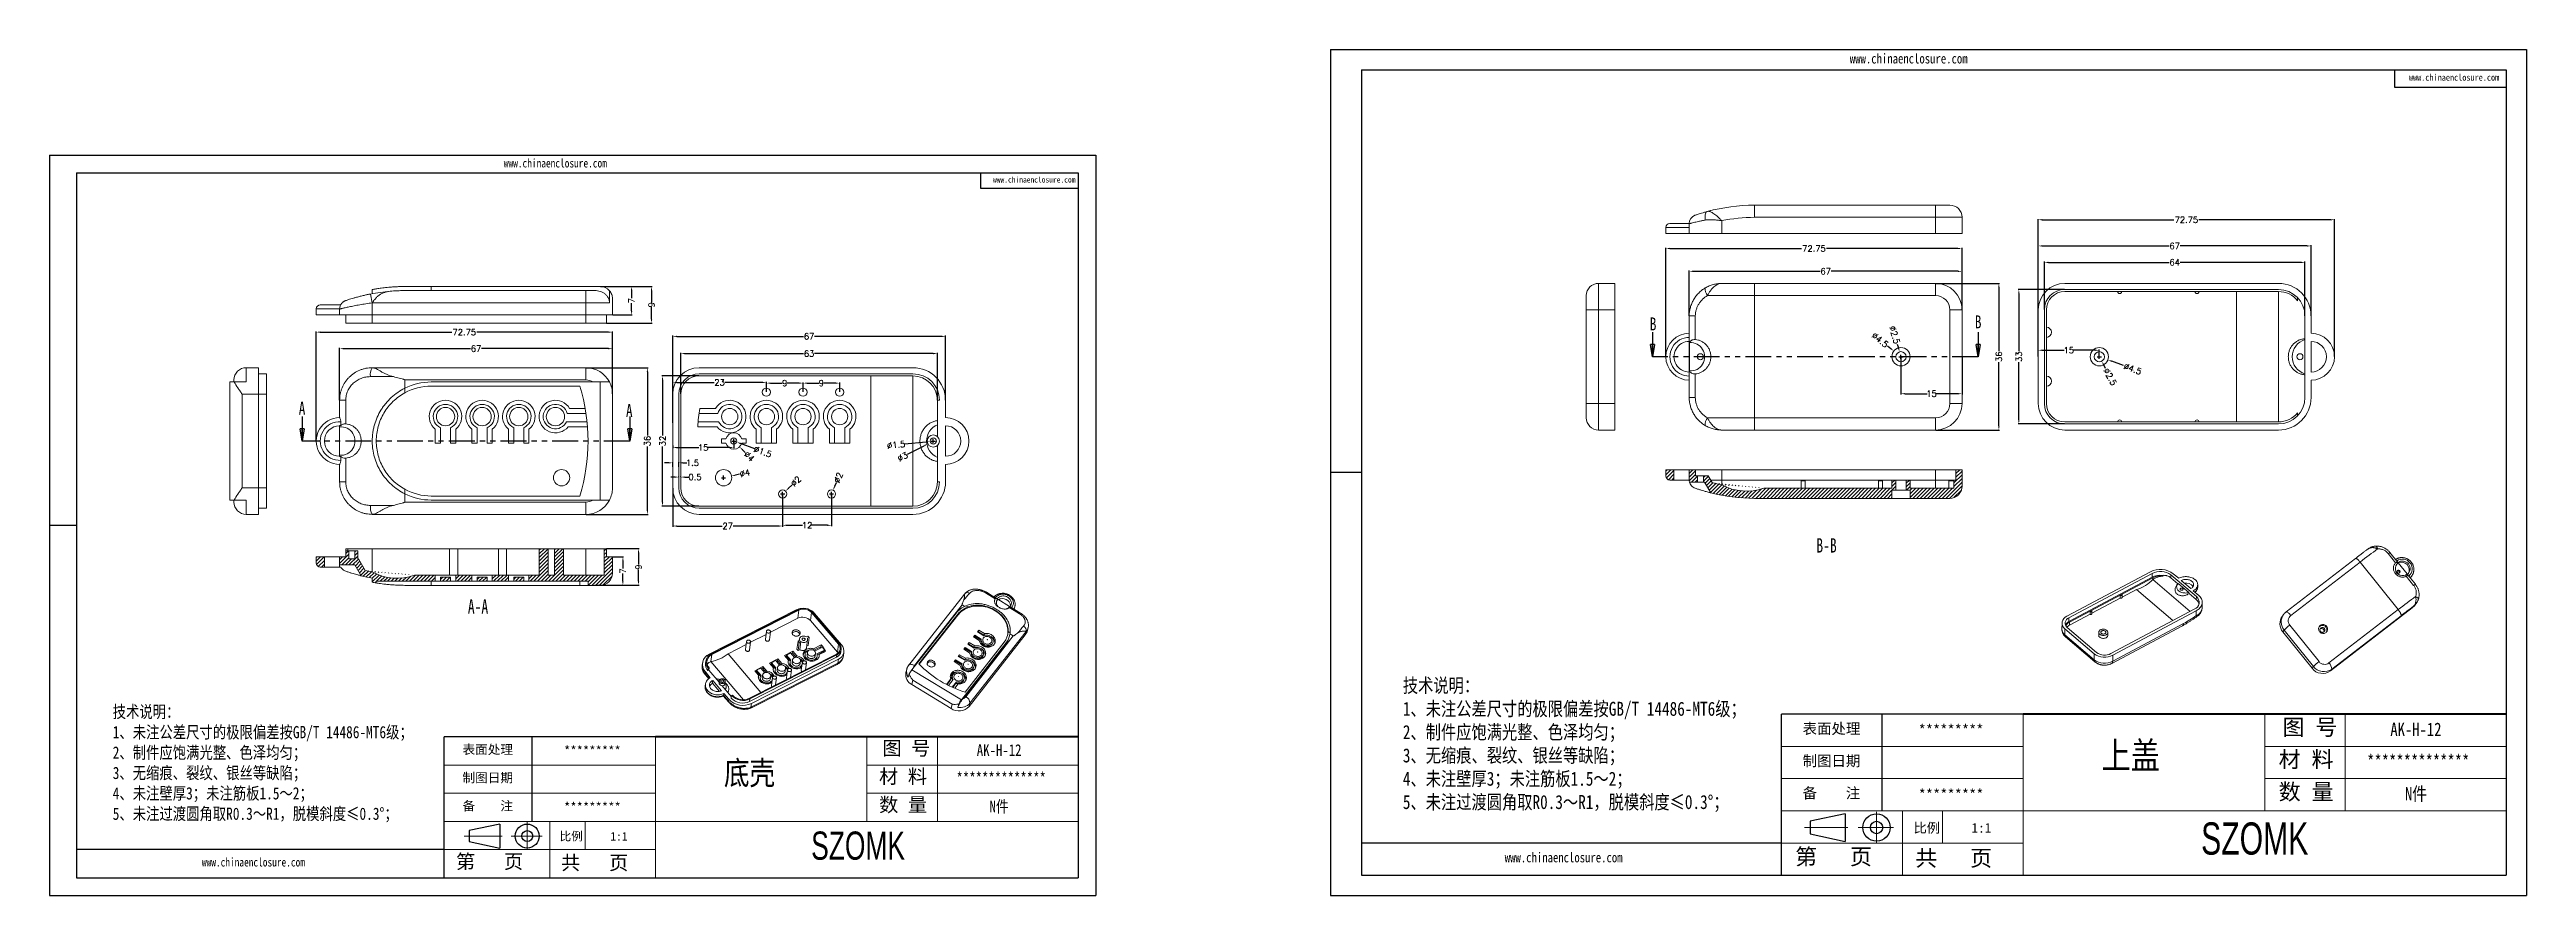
# Model space of a CAD drawing. Header units: inches. Extents: x 1494 to 2102, y 1089 to 1296.
import ezdxf

# ---------------------------------------------------------------- set-up
doc = ezdxf.new("R2010")
doc.units = ezdxf.units.IN
doc.linetypes.add('CENTER2', pattern=[28.575, 19.05, -3.175, 3.175, -3.175])
doc.linetypes.add('PHANTOM', pattern=[12.7, 6.35, -1.27, 1.27, -1.27, 1.27, -1.27])
doc.layers.add('文字', color=81, linetype='Continuous')
for name, color, linetype, lineweight in [('粗实线', 7, 'Continuous', 30), ('细实线', 3, 'Continuous', 9), ('细点划线', 2, 'CENTER2', 9)]:
    doc.layers.add(name, color=color, linetype=linetype, lineweight=lineweight)
doc.styles.add('SLDTEXTSTYLE0', font='TXT', dxfattribs={"width": 0.75})
doc.styles.add('SLDTEXTSTYLE3', font='TXT', dxfattribs={"width": 0.7})
doc.styles.get("Standard").update_dxf_attribs({"font": 'txt', "bigfont": 'gbcbig.shx'})
doc.styles.add('宋体', font='', dxfattribs={"width": 0.8, "height": 3.5})
doc.styles.add('长仿宋', font='', dxfattribs={"width": 0.7, "height": 4})
doc.styles.get('宋体').set_extended_font_data('SimSun')
doc.styles.get('长仿宋').set_extended_font_data('SimSun')
doc.dimstyles.new('1.5', dxfattribs={"dimtxt": 1.5, "dimasz": 1, "dimexe": 0.18, "dimexo": 0.0625, "dimgap": 0.1, "dimtad": 0, "dimzin": 9, "dimdsep": 46, "dimtxsty": 'Standard', "dimcen": 0.5, "dimclrd": 3, "dimclre": 3, "dimadec": 0, "dimazin": 2, "dimtfac": 1, "dimtofl": 0, "dimtmove": 0, "dimatfit": 3, "dimfxl": 0, "dimtolj": 1, "dimtzin": 0, "dimarcsym": 0})
pattern_1 = [(45, (-302.5539, -480.4287), (-0.4490128, 0.4490128), [])]
pattern_2 = [(45, (-295.0162, -448.18916), (-0.4490128, 0.4490128), [])]

msp = doc.modelspace()

# ---------------------------------------------------------------- texts
at = {"color": 7, "linetype": 'Continuous', "char_height": 3.175, "attachment_point": 1, "style": 'SLDTEXTSTYLE0'}
for s, insert in [('B', (1886.986, 1230.392)), ('B', (1966.814, 1230.899)), ('A', (1555.184, 1209.684)), ('A', (1635.547, 1209.12))]:
    msp.add_mtext(s, dxfattribs=dict(at, insert=insert))
at = {"color": 0, "linetype": 'Continuous', "lineweight": 0, "char_height": 3.5, "attachment_point": 2, "style": 'SLDTEXTSTYLE3'}
for s, insert in [('B-B', (1930.386, 1176.187)), ('A-A', (1599.215, 1161.197))]:
    msp.add_mtext(s, dxfattribs=dict(at, insert=insert))
at = {"attachment_point": 1}
for s, insert, char_height, width in [('{\\fSimHei|b0|i0|c134|p49;表面处理}', (1595.401, 1125.481), 2.27629, 1293.7314), ('{\\fSimHei|b0|i0|c134|p49;*********}', (1620.333, 1125.188), 2.27629, 1293.7314), ('{\\fSimHei|b0|i0|c134|p49;表面处理}', (1924.512, 1130.762), 2.60148, 1478.55018), ('{\\fSimHei|b0|i0|c134|p49;*********}', (1953.005, 1130.428), 2.60148, 1478.55018), ('{\\fSimHei|b0|i0|c134|p49;制图日期}', (1924.512, 1122.852), 2.60148, 1478.55018), ('{\\fSimHei|b0|i0|c134|p49;制图日期}', (1595.401, 1118.559), 2.27629, 1293.7314), ('{\\fSimHei|b0|i0|c134|p49;备    注}', (1924.512, 1114.942), 2.60148, 1478.55018), ('{\\fSimHei|b0|i0|c134|p49;*********}', (1953.005, 1114.607), 2.60148, 1478.55018), ('{\\fSimHei|b0|i0|c134|p49;备    注}', (1595.401, 1111.638), 2.27629, 1293.7314), ('{\\fSimHei|b0|i0|c134|p49;*********}', (1620.333, 1111.345), 2.27629, 1293.7314)]:
    msp.add_mtext(s, dxfattribs=dict(at, insert=insert, char_height=char_height, width=width))
at = {"layer": '文字', "color": 0, "attachment_point": 1, "style": '宋体'}
for s, insert, char_height, width in [('www.chinaenclosure.com', (1936.099, 1295.163), 2.41707, 42.46567), ('www.chinaenclosure.com', (2073.409, 1290.129), 1.61138, 28.31045), ('www.chinaenclosure.com', (1605.54, 1269.332), 2.11494, 37.15747), ('www.chinaenclosure.com', (1725.686, 1264.927), 1.40996, 24.77164), ('{\\H1.111x;技术说明：\\P1、未注公差尺寸的极限偏差按GB/T 14486-MT6级；\\P2、制件应饱满光整、色泽均匀；\\P3、无缩痕、裂纹、银丝等缺陷；\\P4、未注壁厚3；未注筋板1.5～2；\\P5、未注过渡圆角取R0.3～R1，脱模斜度≤0.3%%D；}', (1826.337, 1141.774), 3.09001, 112.54853), ('{\\H1.111x;技术说明：\\P1、未注公差尺寸的极限偏差按GB/T 14486-MT6级；\\P2、制件应饱满光整、色泽均匀；\\P3、无缩痕、裂纹、银丝等缺陷；\\P4、未注壁厚3；未注筋板1.5～2；\\P5、未注过渡圆角取R0.3～R1，脱模斜度≤0.3%%D；}', (1509.499, 1135.116), 2.70376, 98.47996), ('{\\H1.111x;AK-H-12}', (1721.7, 1125.637), 2.59561, 30.00814), ('上盖', (1997.883, 1126.178), 6.592, 84.27661), ('{\\H1.111x;AK-H-12}', (2068.853, 1130.941), 2.96641, 34.29502), ('底壳', (1659.601, 1121.47), 5.768, 73.74203), ('{\\H1.111x;**************}', (2063.147, 1123.031), 2.96641, 34.29502), ('{\\H1.111x;**************}', (1716.707, 1118.716), 2.59561, 30.00814), ('{\\H1.111x;N件}', (2072.441, 1115.12), 2.96641, 34.29502), ('{\\H1.111x;N件}', (1724.839, 1111.794), 2.59561, 30.00814), ('www.chinaenclosure.com', (1531.393, 1097.733), 2.11494, 37.15747), ('www.chinaenclosure.com', (1851.359, 1099.051), 2.41707, 42.46567)]:
    msp.add_mtext(s, dxfattribs=dict(at, insert=insert, char_height=char_height, width=width))
at = {"layer": '粗实线', "attachment_point": 1, "style": '长仿宋'}
for insert, char_height, width in [((1681.037, 1104.202), 6.92162, 77.61914), ((2022.381, 1106.444), 7.91042, 88.70758)]:
    msp.add_mtext('{\\fSTXinwei|b0|i0|c134|p2;SZOMK}', dxfattribs=dict(at, insert=insert, char_height=char_height, width=width))
at = {"layer": '细实线', "color": 7, "attachment_point": 1}
for s, insert, char_height, width in [('{\\fSimSun|b0|i0|c134|p54;图 号}', (2042.358, 1131.807), 3.95521, 19.77606), ('{\\fSimSun|b0|i0|c134|p54;图 号}', (1698.517, 1126.395), 3.46081, 17.30405), ('{\\fSimSun|b0|i0|c134|p54;材 料   }', (1697.696, 1119.473), 3.46081, 17.30405), ('{\\fSimSun|b0|i0|c134|p54;材 料   }', (2041.42, 1123.896), 3.95521, 19.77606), ('{\\fSimSun|b0|i0|c134|p54;数 量}', (2041.44, 1115.947), 3.95521, 17.87015), ('{\\fSimSun|b0|i0|c134|p54;数 量}', (1697.713, 1112.517), 3.46081, 15.63638), ('{\\fSimSun|b0|i0|c134|p54;比例}', (1619.266, 1104.059), 2.07649, 9.11513), ('{\\fSimSun|b0|i0|c134|p54;1:1}', (1631.703, 1104.059), 2.07649, 9.11513), ('{\\fSimSun|b0|i0|c134|p54;比例}', (1951.785, 1106.28), 2.37313, 10.41729), ('{\\fSimSun|b0|i0|c134|p54;1:1}', (1965.999, 1106.28), 2.37313, 10.41729), ('{\\fSimSun|b0|i0|c134|p54;第   页}', (1593.799, 1098.569), 3.46081, 25.95608), ('{\\fSimSun|b0|i0|c134|p54; 共   页}', (1617.267, 1098.275), 3.46081, 25.95608), ('{\\fSimSun|b0|i0|c134|p54;第   页}', (1922.681, 1100.006), 3.95521, 29.66409), ('{\\fSimSun|b0|i0|c134|p54; 共   页}', (1949.501, 1099.67), 3.95521, 29.66409)]:
    msp.add_mtext(s, dxfattribs=dict(at, insert=insert, char_height=char_height, width=width))

# ---------------------------------------------------------------- blocks, each defined once
blk = doc.blocks.new('_CLOSED')
at = {"color": 0, "linetype": 'ByBlock', "lineweight": -2}
for p, q in [((-1, 0.166667), (0, 0)), ((-1, 0.166667), (-1, -0.166667)), ((0, 0), (-1, -0.166667)), ((0, 0), (-1, 0))]:
    blk.add_line(p, q, dxfattribs=at)
blk = doc.blocks.new('*D107')
at = {"color": 3, "lineweight": -2}
for p, q in [((1565.23, 1210.12), (1565.23, 1222.92)), ((1566.23, 1222.74), (1597.38, 1222.74)), ((1631.23, 1222.74), (1600.08, 1222.74)), ((1632.23, 1211.79), (1632.23, 1222.92))]:
    blk.add_line(p, q, dxfattribs=at)
at = {"color": 3}
for points in [[(1566.23, 1222.9), (1566.23, 1222.57), (1565.23, 1222.74)], [(1631.23, 1222.9), (1631.23, 1222.57), (1632.23, 1222.74)]]:
    blk.add_solid(points, dxfattribs=at)
at = {"layer": 'Defpoints', "color": 0}
for p in [(1632.23, 1222.74), (1632.23, 1211.72), (1565.23, 1210.06)]:
    blk.add_point(p, dxfattribs=at)
at = {"color": 0, "insert": (1598.73, 1222.74), "char_height": 1.5, "attachment_point": 5}
blk.add_mtext('\\A1;67', dxfattribs=at)
blk = doc.blocks.new('*D108')
at = {"color": 3, "lineweight": -2}
for p, q in [((1625.79, 1218.06), (1640.98, 1218.06)), ((1640.8, 1217.06), (1640.8, 1201.41)), ((1640.8, 1183.06), (1640.8, 1198.71)), ((1625.79, 1182.06), (1640.98, 1182.06))]:
    blk.add_line(p, q, dxfattribs=at)
at = {"color": 3}
for points in [[(1640.64, 1217.06), (1640.97, 1217.06), (1640.8, 1218.06)], [(1640.64, 1183.06), (1640.97, 1183.06), (1640.8, 1182.06)]]:
    blk.add_solid(points, dxfattribs=at)
at = {"layer": 'Defpoints', "color": 0}
for p in [(1625.73, 1218.06), (1625.73, 1182.06), (1640.8, 1182.06)]:
    blk.add_point(p, dxfattribs=at)
at = {"color": 0, "insert": (1640.8, 1200.06), "char_height": 1.5, "attachment_point": 5, "rotation": 90}
blk.add_mtext('\\A1;36', dxfattribs=at)
blk = doc.blocks.new('*D109')
at = {"color": 3, "lineweight": -2}
for p, q in [((1629.29, 1238), (1637.11, 1238)), ((1636.93, 1237), (1636.93, 1235.1)), ((1632.29, 1231), (1637.11, 1231)), ((1636.93, 1232), (1636.93, 1233.9))]:
    blk.add_line(p, q, dxfattribs=at)
at = {"color": 3}
for points in [[(1636.76, 1237), (1637.1, 1237), (1636.93, 1238)], [(1636.76, 1232), (1637.1, 1232), (1636.93, 1231)]]:
    blk.add_solid(points, dxfattribs=at)
at = {"layer": 'Defpoints', "color": 0}
for p in [(1629.23, 1238), (1636.93, 1238), (1632.23, 1231)]:
    blk.add_point(p, dxfattribs=at)
at = {"color": 0, "insert": (1636.93, 1234.5), "char_height": 1.5, "attachment_point": 5, "rotation": 90}
blk.add_mtext('\\A1;7', dxfattribs=at)
blk = doc.blocks.new('*D110')
at = {"color": 3, "lineweight": -2}
for p, q in [((1629.29, 1238), (1642, 1238)), ((1641.82, 1237), (1641.82, 1234.1)), ((1630.79, 1229), (1642, 1229)), ((1641.82, 1230), (1641.82, 1232.9))]:
    blk.add_line(p, q, dxfattribs=at)
at = {"color": 3}
for points in [[(1641.66, 1237), (1641.99, 1237), (1641.82, 1238)], [(1641.66, 1230), (1641.99, 1230), (1641.82, 1229)]]:
    blk.add_solid(points, dxfattribs=at)
at = {"layer": 'Defpoints', "color": 0}
for p in [(1629.23, 1238), (1641.82, 1238), (1630.73, 1229)]:
    blk.add_point(p, dxfattribs=at)
at = {"color": 0, "insert": (1641.82, 1233.5), "char_height": 1.5, "attachment_point": 5, "rotation": 90}
blk.add_mtext('\\A1;9', dxfattribs=at)
blk = doc.blocks.new('*D111')
at = {"color": 3, "lineweight": -2}
for p, q in [((1647.03, 1211.62), (1647.03, 1225.93)), ((1648.03, 1225.75), (1679.18, 1225.75)), ((1713.03, 1225.75), (1681.88, 1225.75)), ((1714.03, 1210.12), (1714.03, 1225.93))]:
    blk.add_line(p, q, dxfattribs=at)
at = {"color": 3}
for points in [[(1648.03, 1225.92), (1648.03, 1225.59), (1647.03, 1225.75)], [(1713.03, 1225.92), (1713.03, 1225.59), (1714.03, 1225.75)]]:
    blk.add_solid(points, dxfattribs=at)
at = {"layer": 'Defpoints', "color": 0}
for p in [(1714.03, 1225.75), (1647.03, 1211.56), (1714.03, 1210.06)]:
    blk.add_point(p, dxfattribs=at)
at = {"color": 0, "insert": (1680.53, 1225.75), "char_height": 1.5, "attachment_point": 5}
blk.add_mtext('\\A1;67', dxfattribs=at)
blk = doc.blocks.new('*D113')
at = {"color": 3, "lineweight": -2}
for p, q in [((1649.03, 1211.62), (1649.03, 1221.71)), ((1650.03, 1221.53), (1679.18, 1221.53)), ((1711.03, 1221.53), (1681.88, 1221.53)), ((1712.03, 1210.12), (1712.03, 1221.71))]:
    blk.add_line(p, q, dxfattribs=at)
at = {"color": 3}
for points in [[(1650.03, 1221.7), (1650.03, 1221.36), (1649.03, 1221.53)], [(1711.03, 1221.7), (1711.03, 1221.36), (1712.03, 1221.53)]]:
    blk.add_solid(points, dxfattribs=at)
at = {"layer": 'Defpoints', "color": 0}
for p in [(1712.03, 1221.53), (1649.03, 1211.56), (1712.03, 1210.06)]:
    blk.add_point(p, dxfattribs=at)
at = {"color": 0, "insert": (1680.53, 1221.53), "char_height": 1.5, "attachment_point": 5}
blk.add_mtext('\\A1;63', dxfattribs=at)
blk = doc.blocks.new('*D114')
at = {"color": 3, "lineweight": -2}
for p, q in [((1653.46, 1216.06), (1644.35, 1216.06)), ((1644.53, 1215.06), (1644.53, 1201.41)), ((1644.53, 1185.06), (1644.53, 1198.71)), ((1653.46, 1184.06), (1644.35, 1184.06))]:
    blk.add_line(p, q, dxfattribs=at)
at = {"color": 3}
for points in [[(1644.36, 1215.06), (1644.69, 1215.06), (1644.53, 1216.06)], [(1644.36, 1185.06), (1644.69, 1185.06), (1644.53, 1184.06)]]:
    blk.add_solid(points, dxfattribs=at)
at = {"layer": 'Defpoints', "color": 0}
for p in [(1644.53, 1216.06), (1653.53, 1216.06), (1653.53, 1184.06)]:
    blk.add_point(p, dxfattribs=at)
at = {"color": 0, "insert": (1644.53, 1200.06), "char_height": 1.5, "attachment_point": 5, "rotation": 90}
blk.add_mtext('\\A1;32', dxfattribs=at)
blk = doc.blocks.new('*D115')
at = {"color": 3, "lineweight": -2}
for p, q in [((1647.53, 1191.21), (1646.53, 1191.21)), ((1648.53, 1191.27), (1648.53, 1191.39)), ((1649.03, 1191.27), (1649.03, 1191.39)), ((1650.03, 1191.21), (1651.03, 1191.21))]:
    blk.add_line(p, q, dxfattribs=at)
at = {"color": 3}
for points in [[(1647.53, 1191.37), (1647.53, 1191.04), (1648.53, 1191.21)], [(1650.03, 1191.37), (1650.03, 1191.04), (1649.03, 1191.21)]]:
    blk.add_solid(points, dxfattribs=at)
at = {"layer": 'Defpoints', "color": 0}
for p in [(1648.53, 1191.21), (1649.03, 1191.21), (1649.03, 1191.21)]:
    blk.add_point(p, dxfattribs=at)
at = {"color": 0, "insert": (1652.5, 1191.21), "char_height": 1.5, "attachment_point": 5}
blk.add_mtext('\\A1;0.5', dxfattribs=at)
blk = doc.blocks.new('*D116')
at = {"color": 3, "lineweight": -2}
for p, q in [((1646.03, 1194.71), (1645.03, 1194.71)), ((1647.03, 1193.69), (1647.03, 1194.89)), ((1648.53, 1193.69), (1648.53, 1194.89)), ((1649.53, 1194.71), (1650.53, 1194.71))]:
    blk.add_line(p, q, dxfattribs=at)
at = {"color": 3}
for points in [[(1646.03, 1194.88), (1646.03, 1194.55), (1647.03, 1194.71)], [(1649.53, 1194.88), (1649.53, 1194.55), (1648.53, 1194.71)]]:
    blk.add_solid(points, dxfattribs=at)
at = {"layer": 'Defpoints', "color": 0}
for p in [(1647.03, 1193.63), (1648.53, 1194.71), (1648.53, 1193.63)]:
    blk.add_point(p, dxfattribs=at)
at = {"color": 0, "insert": (1651.88, 1194.71), "char_height": 1.5, "attachment_point": 5}
blk.add_mtext('\\A1;1.5', dxfattribs=at)
blk = doc.blocks.new('*D117')
at = {"color": 3, "lineweight": -2}
for p, q in [((1674.03, 1187), (1674.03, 1179.2)), ((1686.03, 1187), (1686.03, 1179.2)), ((1675.03, 1179.38), (1678.93, 1179.38)), ((1685.03, 1179.38), (1681.13, 1179.38))]:
    blk.add_line(p, q, dxfattribs=at)
at = {"color": 3}
for points in [[(1675.03, 1179.54), (1675.03, 1179.21), (1674.03, 1179.38)], [(1685.03, 1179.54), (1685.03, 1179.21), (1686.03, 1179.38)]]:
    blk.add_solid(points, dxfattribs=at)
at = {"layer": 'Defpoints', "color": 0}
for p in [(1674.03, 1187.06), (1686.03, 1187.06), (1686.03, 1179.38)]:
    blk.add_point(p, dxfattribs=at)
at = {"color": 0, "insert": (1680.03, 1179.38), "char_height": 1.5, "attachment_point": 5}
blk.add_mtext('\\A1;12', dxfattribs=at)
blk = doc.blocks.new('*D118')
at = {"color": 3, "lineweight": -2}
for p, q in [((1670.03, 1212.12), (1670.03, 1214.45)), ((1671.03, 1214.27), (1673.93, 1214.27)), ((1678.03, 1214.27), (1675.13, 1214.27)), ((1679.03, 1212.12), (1679.03, 1214.45))]:
    blk.add_line(p, q, dxfattribs=at)
at = {"color": 3}
for points in [[(1671.03, 1214.44), (1671.03, 1214.11), (1670.03, 1214.27)], [(1678.03, 1214.44), (1678.03, 1214.11), (1679.03, 1214.27)]]:
    blk.add_solid(points, dxfattribs=at)
at = {"layer": 'Defpoints', "color": 0}
for p in [(1670.03, 1212.06), (1679.03, 1214.27), (1679.03, 1212.06)]:
    blk.add_point(p, dxfattribs=at)
at = {"color": 0, "insert": (1674.53, 1214.27), "char_height": 1.5, "attachment_point": 5}
blk.add_mtext('\\A1;9', dxfattribs=at)
blk = doc.blocks.new('*D119')
at = {"color": 3, "lineweight": -2}
for p, q in [((1679.03, 1212.12), (1679.03, 1214.45)), ((1680.03, 1214.27), (1682.93, 1214.27)), ((1687.03, 1214.27), (1684.13, 1214.27)), ((1688.03, 1212.12), (1688.03, 1214.45))]:
    blk.add_line(p, q, dxfattribs=at)
at = {"color": 3}
for points in [[(1680.03, 1214.44), (1680.03, 1214.11), (1679.03, 1214.27)], [(1687.03, 1214.44), (1687.03, 1214.11), (1688.03, 1214.27)]]:
    blk.add_solid(points, dxfattribs=at)
at = {"layer": 'Defpoints', "color": 0}
for p in [(1679.03, 1212.06), (1688.03, 1214.27), (1688.03, 1212.06)]:
    blk.add_point(p, dxfattribs=at)
at = {"color": 0, "insert": (1683.53, 1214.27), "char_height": 1.5, "attachment_point": 5}
blk.add_mtext('\\A1;9', dxfattribs=at)
blk = doc.blocks.new('*D120')
at = {"color": 3, "lineweight": -2}
for p, q in [((1647.03, 1204.53), (1647.03, 1214.63)), ((1648.03, 1214.45), (1657.18, 1214.45)), ((1669.03, 1214.45), (1659.88, 1214.45)), ((1670.03, 1212.12), (1670.03, 1214.63))]:
    blk.add_line(p, q, dxfattribs=at)
at = {"color": 3}
for points in [[(1648.03, 1214.62), (1648.03, 1214.29), (1647.03, 1214.45)], [(1669.03, 1214.62), (1669.03, 1214.29), (1670.03, 1214.45)]]:
    blk.add_solid(points, dxfattribs=at)
at = {"layer": 'Defpoints', "color": 0}
for p in [(1647.03, 1214.45), (1670.03, 1212.06), (1647.03, 1204.47)]:
    blk.add_point(p, dxfattribs=at)
at = {"color": 0, "insert": (1658.53, 1214.45), "char_height": 1.5, "attachment_point": 5}
blk.add_mtext('\\A1;23', dxfattribs=at)
blk = doc.blocks.new('*D121')
at = {"color": 3, "lineweight": -2}
for p, q in [((1647.03, 1188.5), (1647.03, 1179.02)), ((1674.03, 1187), (1674.03, 1179.02)), ((1648.03, 1179.2), (1659.18, 1179.2)), ((1673.03, 1179.2), (1661.88, 1179.2))]:
    blk.add_line(p, q, dxfattribs=at)
at = {"color": 3}
for points in [[(1648.03, 1179.36), (1648.03, 1179.03), (1647.03, 1179.2)], [(1673.03, 1179.36), (1673.03, 1179.03), (1674.03, 1179.2)]]:
    blk.add_solid(points, dxfattribs=at)
at = {"layer": 'Defpoints', "color": 0}
for p in [(1647.03, 1188.56), (1674.03, 1187.06), (1647.03, 1179.2)]:
    blk.add_point(p, dxfattribs=at)
at = {"color": 0, "insert": (1660.53, 1179.2), "char_height": 1.5, "attachment_point": 5}
blk.add_mtext('\\A1;27', dxfattribs=at)
blk = doc.blocks.new('*D123')
at = {"color": 3, "lineweight": -2}
for p, q in [((1632.29, 1171.64), (1634.97, 1171.64)), ((1634.79, 1170.64), (1634.79, 1168.74)), ((1629.29, 1164.64), (1634.97, 1164.64)), ((1634.79, 1165.64), (1634.79, 1167.54))]:
    blk.add_line(p, q, dxfattribs=at)
at = {"color": 3}
for points in [[(1634.63, 1170.64), (1634.96, 1170.64), (1634.79, 1171.64)], [(1634.63, 1165.64), (1634.96, 1165.64), (1634.79, 1164.64)]]:
    blk.add_solid(points, dxfattribs=at)
at = {"layer": 'Defpoints', "color": 0}
for p in [(1632.23, 1171.64), (1634.79, 1171.64), (1629.23, 1164.64)]:
    blk.add_point(p, dxfattribs=at)
at = {"color": 0, "insert": (1634.79, 1168.14), "char_height": 1.5, "attachment_point": 5, "rotation": 90}
blk.add_mtext('\\A1;7', dxfattribs=at)
blk = doc.blocks.new('*D124')
at = {"color": 3, "lineweight": -2}
for p, q in [((1630.79, 1173.64), (1638.81, 1173.64)), ((1638.63, 1172.64), (1638.63, 1169.74)), ((1638.63, 1165.64), (1638.63, 1168.54)), ((1627.79, 1164.64), (1638.81, 1164.64))]:
    blk.add_line(p, q, dxfattribs=at)
at = {"color": 3}
for points in [[(1638.47, 1172.64), (1638.8, 1172.64), (1638.63, 1173.64)], [(1638.47, 1165.64), (1638.8, 1165.64), (1638.63, 1164.64)]]:
    blk.add_solid(points, dxfattribs=at)
at = {"layer": 'Defpoints', "color": 0}
for p in [(1630.73, 1173.64), (1638.63, 1173.64), (1627.73, 1164.64)]:
    blk.add_point(p, dxfattribs=at)
at = {"color": 0, "insert": (1638.63, 1169.14), "char_height": 1.5, "attachment_point": 5, "rotation": 90}
blk.add_mtext('\\A1;9', dxfattribs=at)
blk = doc.blocks.new('*D125')
at = {"color": 3, "lineweight": -2}
for p, q in [((1673.53, 1187.06), (1674.53, 1187.06)), ((1674.03, 1186.56), (1674.03, 1187.56)), ((1676.3, 1189.25), (1675.47, 1188.45))]:
    blk.add_line(p, q, dxfattribs=at)
at = {"color": 3}
blk.add_solid([(1675.35, 1188.57), (1675.58, 1188.33), (1674.75, 1187.76)], dxfattribs=at)
at = {"layer": 'Defpoints', "color": 0}
for p in [(1673.31, 1186.37), (1674.75, 1187.76)]:
    blk.add_point(p, dxfattribs=at)
at = {"color": 0, "insert": (1677.27, 1190.19), "char_height": 1.5, "attachment_point": 5, "rotation": 43.94887}
blk.add_mtext('\\A1;∅2', dxfattribs=at)
blk = doc.blocks.new('*D126')
at = {"color": 3, "lineweight": -2}
for p, q in [((1685.53, 1187.06), (1686.53, 1187.06)), ((1686.03, 1186.56), (1686.03, 1187.56)), ((1687.19, 1189.83), (1686.8, 1188.91))]:
    blk.add_line(p, q, dxfattribs=at)
at = {"color": 3}
blk.add_solid([(1686.65, 1188.97), (1686.96, 1188.84), (1686.41, 1187.98)], dxfattribs=at)
at = {"layer": 'Defpoints', "color": 0}
for p in [(1686.41, 1187.98), (1685.64, 1186.14)]:
    blk.add_point(p, dxfattribs=at)
at = {"color": 0, "insert": (1687.71, 1191.07), "char_height": 1.5, "attachment_point": 5, "rotation": 67.23406}
blk.add_mtext('\\A1;∅2', dxfattribs=at)
blk = doc.blocks.new('*D127')
at = {"color": 3, "lineweight": -2}
for p, q in [((1659.03, 1191.06), (1660.03, 1191.06)), ((1659.53, 1190.56), (1659.53, 1191.56)), ((1663.44, 1191.9), (1662.46, 1191.69))]:
    blk.add_line(p, q, dxfattribs=at)
at = {"color": 3}
blk.add_solid([(1662.43, 1191.85), (1662.5, 1191.53), (1661.48, 1191.48)], dxfattribs=at)
at = {"layer": 'Defpoints', "color": 0}
for p in [(1657.57, 1190.64), (1661.48, 1191.48)]:
    blk.add_point(p, dxfattribs=at)
at = {"color": 0, "insert": (1664.76, 1192.18), "char_height": 1.5, "attachment_point": 5, "rotation": 12.10774}
blk.add_mtext('\\A1;∅4', dxfattribs=at)
blk = doc.blocks.new('*D128')
at = {"color": 3, "lineweight": -2}
for p, q in [((1703.97, 1199.34), (1709.29, 1199.88)), ((1710.53, 1200.06), (1711.53, 1200.06)), ((1711.03, 1199.56), (1711.03, 1200.56))]:
    blk.add_line(p, q, dxfattribs=at)
at = {"color": 3}
blk.add_solid([(1709.27, 1200.05), (1709.3, 1199.72), (1710.28, 1199.99)], dxfattribs=at)
at = {"layer": 'Defpoints', "color": 0}
for p in [(1710.28, 1199.99), (1711.77, 1200.14)]:
    blk.add_point(p, dxfattribs=at)
at = {"color": 0, "insert": (1701.89, 1199.13), "char_height": 1.5, "attachment_point": 5, "rotation": 5.85169}
blk.add_mtext('\\A1;∅1.5', dxfattribs=at)
blk = doc.blocks.new('*D129')
at = {"color": 3, "lineweight": -2}
for p, q in [((1704.7, 1196.82), (1708.8, 1198.92)), ((1710.53, 1200.06), (1711.53, 1200.06)), ((1711.03, 1199.56), (1711.03, 1200.56))]:
    blk.add_line(p, q, dxfattribs=at)
at = {"color": 3}
blk.add_solid([(1708.73, 1199.07), (1708.88, 1198.77), (1709.69, 1199.38)], dxfattribs=at)
at = {"layer": 'Defpoints', "color": 0}
for p in [(1709.69, 1199.38), (1712.36, 1200.75)]:
    blk.add_point(p, dxfattribs=at)
at = {"color": 0, "insert": (1703.5, 1196.21), "char_height": 1.5, "attachment_point": 5, "rotation": 27.10616}
blk.add_mtext('\\A1;∅3', dxfattribs=at)
blk = doc.blocks.new('*D130')
at = {"color": 3, "lineweight": -2}
for p, q in [((1647.03, 1198.95), (1647.03, 1198.28)), ((1648.03, 1198.46), (1653.43, 1198.46)), ((1661.03, 1198.46), (1655.63, 1198.46)), ((1662.03, 1200), (1662.03, 1198.28))]:
    blk.add_line(p, q, dxfattribs=at)
at = {"color": 3}
for points in [[(1648.03, 1198.63), (1648.03, 1198.29), (1647.03, 1198.46)], [(1661.03, 1198.63), (1661.03, 1198.29), (1662.03, 1198.46)]]:
    blk.add_solid(points, dxfattribs=at)
at = {"layer": 'Defpoints', "color": 0}
for p in [(1647.03, 1199.01), (1647.03, 1198.46), (1662.03, 1200.06)]:
    blk.add_point(p, dxfattribs=at)
at = {"color": 0, "insert": (1654.53, 1198.46), "char_height": 1.5, "attachment_point": 5}
blk.add_mtext('\\A1;15', dxfattribs=at)
blk = doc.blocks.new('*D131')
at = {"color": 3, "lineweight": -2}
for p, q in [((1661.53, 1200.06), (1662.53, 1200.06)), ((1662.03, 1199.56), (1662.03, 1200.56)), ((1664.86, 1197.24), (1664.15, 1197.94))]:
    blk.add_line(p, q, dxfattribs=at)
at = {"color": 3}
blk.add_solid([(1664.27, 1198.06), (1664.03, 1197.83), (1663.44, 1198.65)], dxfattribs=at)
at = {"layer": 'Defpoints', "color": 0}
for p in [(1660.61, 1201.47), (1663.44, 1198.65)]:
    blk.add_point(p, dxfattribs=at)
at = {"color": 0, "insert": (1665.82, 1196.29), "char_height": 1.5, "attachment_point": 5, "rotation": 315.10313}
blk.add_mtext('\\A1;∅4', dxfattribs=at)
blk = doc.blocks.new('*D132')
at = {"color": 3, "lineweight": -2}
for p, q in [((1661.53, 1200.06), (1662.53, 1200.06)), ((1662.03, 1199.56), (1662.03, 1200.56)), ((1667.17, 1198.16), (1663.67, 1199.46))]:
    blk.add_line(p, q, dxfattribs=at)
at = {"color": 3}
blk.add_solid([(1663.73, 1199.61), (1663.61, 1199.3), (1662.73, 1199.8)], dxfattribs=at)
at = {"layer": 'Defpoints', "color": 0}
for p in [(1661.32, 1200.32), (1662.73, 1199.8)]:
    blk.add_point(p, dxfattribs=at)
at = {"color": 0, "insert": (1669.14, 1197.44), "char_height": 1.5, "attachment_point": 5, "rotation": 339.72191}
blk.add_mtext('\\A1;∅1.5', dxfattribs=at)
blk = doc.blocks.new('*D133')
at = {"color": 3, "lineweight": -2}
for p, q in [((1896.67, 1230.82), (1896.67, 1241.9)), ((1897.67, 1241.72), (1928.82, 1241.72)), ((1962.67, 1241.72), (1931.52, 1241.72)), ((1963.67, 1232.32), (1963.67, 1241.9))]:
    blk.add_line(p, q, dxfattribs=at)
at = {"color": 3}
for points in [[(1897.67, 1241.89), (1897.67, 1241.55), (1896.67, 1241.72)], [(1962.67, 1241.89), (1962.67, 1241.55), (1963.67, 1241.72)]]:
    blk.add_solid(points, dxfattribs=at)
at = {"layer": 'Defpoints', "color": 0}
for p in [(1963.67, 1241.72), (1896.67, 1230.76), (1963.67, 1232.26)]:
    blk.add_point(p, dxfattribs=at)
at = {"color": 0, "insert": (1930.17, 1241.72), "char_height": 1.5, "attachment_point": 5}
blk.add_mtext('\\A1;67', dxfattribs=at)
blk = doc.blocks.new('*D134')
at = {"color": 3, "lineweight": -2}
for p, q in [((1957.24, 1238.76), (1972.89, 1238.76)), ((1972.71, 1237.76), (1972.71, 1222.11)), ((1972.71, 1203.76), (1972.71, 1219.41)), ((1957.24, 1202.76), (1972.89, 1202.76))]:
    blk.add_line(p, q, dxfattribs=at)
at = {"color": 3}
for points in [[(1972.54, 1237.76), (1972.88, 1237.76), (1972.71, 1238.76)], [(1972.54, 1203.76), (1972.88, 1203.76), (1972.71, 1202.76)]]:
    blk.add_solid(points, dxfattribs=at)
at = {"layer": 'Defpoints', "color": 0}
for p in [(1957.17, 1238.76), (1957.17, 1202.76), (1972.71, 1202.76)]:
    blk.add_point(p, dxfattribs=at)
at = {"color": 0, "insert": (1972.71, 1220.76), "char_height": 1.5, "attachment_point": 5, "rotation": 90}
blk.add_mtext('\\A1;36', dxfattribs=at)
blk = doc.blocks.new('*D135')
at = {"color": 3, "lineweight": -2}
for p, q in [((1890.92, 1220.82), (1890.92, 1247.5)), ((1891.92, 1247.32), (1924.2, 1247.32)), ((1962.67, 1247.32), (1930.4, 1247.32)), ((1963.67, 1232.32), (1963.67, 1247.5))]:
    blk.add_line(p, q, dxfattribs=at)
at = {"color": 3}
for points in [[(1891.92, 1247.49), (1891.92, 1247.16), (1890.92, 1247.32)], [(1962.67, 1247.49), (1962.67, 1247.16), (1963.67, 1247.32)]]:
    blk.add_solid(points, dxfattribs=at)
at = {"layer": 'Defpoints', "color": 0}
for p in [(1963.67, 1247.32), (1963.67, 1232.26), (1890.92, 1220.76)]:
    blk.add_point(p, dxfattribs=at)
at = {"color": 0, "insert": (1927.3, 1247.32), "char_height": 1.5, "attachment_point": 5}
blk.add_mtext('\\A1;72.75', dxfattribs=at)
blk = doc.blocks.new('*D136')
at = {"color": 3, "lineweight": -2}
for p, q in [((1559.48, 1200.12), (1559.48, 1226.97)), ((1560.48, 1226.79), (1592.75, 1226.79)), ((1631.23, 1226.79), (1598.95, 1226.79)), ((1632.23, 1211.62), (1632.23, 1226.97))]:
    blk.add_line(p, q, dxfattribs=at)
at = {"color": 3}
for points in [[(1560.48, 1226.96), (1560.48, 1226.62), (1559.48, 1226.79)], [(1631.23, 1226.96), (1631.23, 1226.62), (1632.23, 1226.79)]]:
    blk.add_solid(points, dxfattribs=at)
at = {"layer": 'Defpoints', "color": 0}
for p in [(1632.23, 1226.79), (1632.23, 1211.56), (1559.48, 1200.06)]:
    blk.add_point(p, dxfattribs=at)
at = {"color": 0, "insert": (1595.85, 1226.79), "char_height": 1.5, "attachment_point": 5}
blk.add_mtext('\\A1;72.75', dxfattribs=at)
blk = doc.blocks.new('*D137')
at = {"color": 3, "lineweight": -2}
for p, q in [((1948.67, 1220.69), (1948.67, 1211.5)), ((1963.67, 1220.69), (1963.67, 1211.5)), ((1949.67, 1211.68), (1955.07, 1211.68)), ((1962.67, 1211.68), (1957.27, 1211.68))]:
    blk.add_line(p, q, dxfattribs=at)
at = {"color": 3}
for points in [[(1949.67, 1211.84), (1949.67, 1211.51), (1948.67, 1211.68)], [(1962.67, 1211.84), (1962.67, 1211.51), (1963.67, 1211.68)]]:
    blk.add_solid(points, dxfattribs=at)
at = {"layer": 'Defpoints', "color": 0}
for p in [(1948.67, 1220.76), (1963.67, 1220.76), (1948.67, 1211.68)]:
    blk.add_point(p, dxfattribs=at)
at = {"color": 0, "insert": (1956.17, 1211.68), "char_height": 1.5, "attachment_point": 5}
blk.add_mtext('\\A1;15', dxfattribs=at)
blk = doc.blocks.new('*D138')
at = {"color": 3, "lineweight": -2}
for p, q in [((1945.36, 1223.41), (1946.14, 1222.79)), ((1948.17, 1220.76), (1949.17, 1220.76)), ((1948.67, 1220.26), (1948.67, 1221.26))]:
    blk.add_line(p, q, dxfattribs=at)
at = {"color": 3}
blk.add_solid([(1946.24, 1222.92), (1946.03, 1222.66), (1946.92, 1222.16)], dxfattribs=at)
at = {"layer": 'Defpoints', "color": 0}
for p in [(1946.92, 1222.16), (1950.43, 1219.35)]:
    blk.add_point(p, dxfattribs=at)
at = {"color": 0, "insert": (1943.53, 1224.88), "char_height": 1.5, "attachment_point": 5, "rotation": 321.2764}
blk.add_mtext('\\A1;∅4.5', dxfattribs=at)
blk = doc.blocks.new('*D139')
at = {"color": 3, "lineweight": -2}
for p, q in [((1947.77, 1223.88), (1948.05, 1222.92)), ((1948.17, 1220.76), (1949.17, 1220.76)), ((1948.67, 1220.26), (1948.67, 1221.26))]:
    blk.add_line(p, q, dxfattribs=at)
at = {"color": 3}
blk.add_solid([(1948.21, 1222.96), (1947.89, 1222.87), (1948.33, 1221.96)], dxfattribs=at)
at = {"layer": 'Defpoints', "color": 0}
for p in [(1948.33, 1221.96), (1949.02, 1219.56)]:
    blk.add_point(p, dxfattribs=at)
at = {"color": 0, "insert": (1947.11, 1226.13), "char_height": 1.5, "attachment_point": 5, "rotation": 286.18537}
blk.add_mtext('\\A1;∅2.5', dxfattribs=at)
blk = doc.blocks.new('*D140')
at = {"color": 3, "lineweight": -2}
for p, q in [((1982.38, 1232.32), (1982.38, 1248.13)), ((1983.38, 1247.95), (2014.53, 1247.95)), ((2048.38, 1247.95), (2017.23, 1247.95)), ((2049.38, 1230.82), (2049.38, 1248.13))]:
    blk.add_line(p, q, dxfattribs=at)
at = {"color": 3}
for points in [[(1983.38, 1248.12), (1983.38, 1247.79), (1982.38, 1247.95)], [(2048.38, 1248.12), (2048.38, 1247.79), (2049.38, 1247.95)]]:
    blk.add_solid(points, dxfattribs=at)
at = {"layer": 'Defpoints', "color": 0}
for p in [(2049.38, 1247.95), (1982.38, 1232.26), (2049.38, 1230.76)]:
    blk.add_point(p, dxfattribs=at)
at = {"color": 0, "insert": (2015.88, 1247.95), "char_height": 1.5, "attachment_point": 5}
blk.add_mtext('\\A1;67', dxfattribs=at)
blk = doc.blocks.new('*D141')
at = {"color": 3, "lineweight": -2}
for p, q in [((1983.88, 1232.32), (1983.88, 1244.1)), ((1984.88, 1243.92), (2014.53, 1243.92)), ((2046.88, 1243.92), (2017.23, 1243.92)), ((2047.88, 1230.82), (2047.88, 1244.1))]:
    blk.add_line(p, q, dxfattribs=at)
at = {"color": 3}
for points in [[(1984.88, 1244.08), (1984.88, 1243.75), (1983.88, 1243.92)], [(2046.88, 1244.08), (2046.88, 1243.75), (2047.88, 1243.92)]]:
    blk.add_solid(points, dxfattribs=at)
at = {"layer": 'Defpoints', "color": 0}
for p in [(1983.88, 1243.92), (1983.88, 1232.26), (2047.88, 1230.76)]:
    blk.add_point(p, dxfattribs=at)
at = {"color": 0, "insert": (2015.88, 1243.92), "char_height": 1.5, "attachment_point": 5}
blk.add_mtext('\\A1;64', dxfattribs=at)
blk = doc.blocks.new('*D142')
at = {"color": 3, "lineweight": -2}
for p, q in [((1988.82, 1237.26), (1977.44, 1237.26)), ((1977.62, 1236.26), (1977.62, 1222.11)), ((1977.62, 1205.26), (1977.62, 1219.41)), ((1988.82, 1204.26), (1977.44, 1204.26))]:
    blk.add_line(p, q, dxfattribs=at)
at = {"color": 3}
for points in [[(1977.45, 1236.26), (1977.78, 1236.26), (1977.62, 1237.26)], [(1977.45, 1205.26), (1977.78, 1205.26), (1977.62, 1204.26)]]:
    blk.add_solid(points, dxfattribs=at)
at = {"layer": 'Defpoints', "color": 0}
for p in [(1977.62, 1237.26), (1988.88, 1237.26), (1988.88, 1204.26)]:
    blk.add_point(p, dxfattribs=at)
at = {"color": 0, "insert": (1977.62, 1220.76), "char_height": 1.5, "attachment_point": 5, "rotation": 90}
blk.add_mtext('\\A1;33', dxfattribs=at)
blk = doc.blocks.new('*D143')
at = {"color": 3, "lineweight": -2}
for p, q in [((1982.38, 1220.82), (1982.38, 1222.53)), ((1983.38, 1222.35), (1988.78, 1222.35)), ((1996.38, 1222.35), (1990.98, 1222.35)), ((1997.38, 1220.82), (1997.38, 1222.53))]:
    blk.add_line(p, q, dxfattribs=at)
at = {"color": 3}
for points in [[(1983.38, 1222.51), (1983.38, 1222.18), (1982.38, 1222.35)], [(1996.38, 1222.51), (1996.38, 1222.18), (1997.38, 1222.35)]]:
    blk.add_solid(points, dxfattribs=at)
at = {"layer": 'Defpoints', "color": 0}
for p in [(1982.38, 1222.35), (1982.38, 1220.76), (1997.38, 1220.76)]:
    blk.add_point(p, dxfattribs=at)
at = {"color": 0, "insert": (1989.88, 1222.35), "char_height": 1.5, "attachment_point": 5}
blk.add_mtext('\\A1;15', dxfattribs=at)
blk = doc.blocks.new('*D144')
at = {"color": 3, "lineweight": -2}
for p, q in [((1996.88, 1220.76), (1997.88, 1220.76)), ((1997.38, 1220.26), (1997.38, 1221.26)), ((2003.35, 1218.57), (2000.44, 1219.64))]:
    blk.add_line(p, q, dxfattribs=at)
at = {"color": 3}
blk.add_solid([(2000.49, 1219.8), (2000.38, 1219.48), (1999.5, 1219.98)], dxfattribs=at)
at = {"layer": 'Defpoints', "color": 0}
for p in [(1995.27, 1221.53), (1999.5, 1219.98)]:
    blk.add_point(p, dxfattribs=at)
at = {"color": 0, "insert": (2005.56, 1217.77), "char_height": 1.5, "attachment_point": 5, "rotation": 339.91565}
blk.add_mtext('\\A1;∅4.5', dxfattribs=at)
blk = doc.blocks.new('*D145')
at = {"color": 3, "lineweight": -2}
for p, q in [((1996.88, 1220.76), (1997.88, 1220.76)), ((1997.38, 1220.26), (1997.38, 1221.26)), ((1998.93, 1217.89), (1998.45, 1218.77))]:
    blk.add_line(p, q, dxfattribs=at)
at = {"color": 3}
blk.add_solid([(1998.6, 1218.85), (1998.31, 1218.7), (1997.98, 1219.65)], dxfattribs=at)
at = {"layer": 'Defpoints', "color": 0}
for p in [(1996.79, 1221.86), (1997.98, 1219.65)]:
    blk.add_point(p, dxfattribs=at)
at = {"color": 0, "insert": (2000.04, 1215.83), "char_height": 1.5, "attachment_point": 5, "rotation": 298.30635}
blk.add_mtext('\\A1;∅2.5', dxfattribs=at)
blk = doc.blocks.new('*D146')
at = {"color": 3, "lineweight": -2}
for p, q in [((1982.38, 1220.82), (1982.38, 1254.56)), ((1983.38, 1254.38), (2015.66, 1254.38)), ((2054.13, 1254.38), (2021.86, 1254.38)), ((2055.13, 1220.82), (2055.13, 1254.56))]:
    blk.add_line(p, q, dxfattribs=at)
at = {"color": 3}
for points in [[(1983.38, 1254.55), (1983.38, 1254.22), (1982.38, 1254.38)], [(2054.13, 1254.55), (2054.13, 1254.22), (2055.13, 1254.38)]]:
    blk.add_solid(points, dxfattribs=at)
at = {"layer": 'Defpoints', "color": 0}
for p in [(1982.38, 1254.38), (1982.38, 1220.76), (2055.13, 1220.76)]:
    blk.add_point(p, dxfattribs=at)
at = {"color": 0, "insert": (2018.76, 1254.38), "char_height": 1.5, "attachment_point": 5}
blk.add_mtext('\\A1;72.75', dxfattribs=at)

# ---------------------------------------------------------------- dimensions: what is measured, and where the dimension line sits
for base, p1, p2, picture, middle in [((1982.385, 1254.382), (2055.135, 1220.756), (1982.385, 1220.756), '*D146', (2018.76, 1254.382)), ((1963.674, 1247.322), (1890.924, 1220.756), (1963.674, 1232.256), '*D135', (1927.299, 1247.322)), ((2049.385, 1247.952), (1982.385, 1232.256), (2049.385, 1230.756), '*D140', (2015.885, 1247.952)), ((1963.674, 1241.721), (1896.674, 1230.756), (1963.674, 1232.256), '*D133', (1930.174, 1241.721)), ((1983.885, 1243.918), (2047.885, 1230.756), (1983.885, 1232.256), '*D141', (2015.885, 1243.918)), ((1632.228, 1226.791), (1559.478, 1200.062), (1632.228, 1211.562), '*D136', (1595.853, 1226.791)), ((1632.226, 1222.737), (1565.228, 1210.062), (1632.226, 1211.723), '*D107', (1598.727, 1222.737)), ((1714.027, 1225.754), (1647.027, 1211.562), (1714.027, 1210.062), '*D111', (1680.527, 1225.754)), ((1982.385, 1222.347), (1997.385, 1220.756), (1982.385, 1220.756), '*D143', (1989.885, 1222.347)), ((1712.027, 1221.53), (1649.027, 1211.562), (1712.027, 1210.062), '*D113', (1680.527, 1221.53)), ((1948.674, 1211.678), (1963.674, 1220.756), (1948.674, 1220.756), '*D137', (1956.174, 1211.678)), ((1647.027, 1214.454), (1670.027, 1212.062), (1647.027, 1204.471), '*D120', (1658.527, 1214.454)), ((1679.027, 1214.274), (1670.027, 1212.062), (1679.027, 1212.062), '*D118', (1674.527, 1214.274)), ((1688.027, 1214.274), (1679.027, 1212.062), (1688.027, 1212.062), '*D119', (1683.527, 1214.274)), ((1647.027, 1198.461), (1662.027, 1200.062), (1647.027, 1199.014), '*D130', (1654.527, 1198.461)), ((1648.527, 1194.713), (1647.027, 1193.632), (1648.527, 1193.632), '*D116', (1651.877, 1194.713)), ((1649.027, 1191.205), (1648.527, 1191.205), (1649.027, 1191.205), '*D115', (1652.502, 1191.205)), ((1647.027, 1179.198), (1674.027, 1187.062), (1647.027, 1188.562), '*D121', (1660.527, 1179.198)), ((1686.027, 1179.378), (1674.027, 1187.062), (1686.027, 1187.062), '*D117', (1680.027, 1179.378))]:
    dim = msp.add_linear_dim(base=base, p1=p1, p2=p2, dimstyle='1.5')
    dim.commit()
    dim.dimension.update_dxf_attribs({"geometry": picture, "text_midpoint": middle})
for base, p1, p2, picture, middle in [((1636.93, 1238.001), (1632.228, 1231.001), (1629.228, 1238.001), '*D109', (1636.93, 1234.501)), ((1641.823, 1238.001), (1630.728, 1229.001), (1629.228, 1238.001), '*D110', (1641.823, 1233.501)), ((1972.709, 1202.756), (1957.174, 1238.756), (1957.174, 1202.756), '*D134', (1972.709, 1220.756)), ((1977.617, 1237.256), (1988.885, 1204.256), (1988.885, 1237.256), '*D142', (1977.617, 1220.756)), ((1640.803, 1182.062), (1625.728, 1218.062), (1625.728, 1182.062), '*D108', (1640.803, 1200.062)), ((1644.526, 1216.062), (1653.527, 1184.062), (1653.527, 1216.062), '*D114', (1644.526, 1200.062)), ((1638.635, 1173.636), (1627.728, 1164.636), (1630.728, 1173.636), '*D124', (1638.635, 1169.136)), ((1634.792, 1171.636), (1629.228, 1164.636), (1632.228, 1171.636), '*D123', (1634.792, 1168.136))]:
    dim = msp.add_linear_dim(base=base, p1=p1, p2=p2, angle=90, dimstyle='1.5')
    dim.commit()
    dim.dimension.update_dxf_attribs({"geometry": picture, "text_midpoint": middle})
for p1, p2, picture, middle in [((1950.43, 1219.348), (1946.919, 1222.163), '*D138', (1943.525, 1224.884)), ((1949.023, 1219.555), (1948.326, 1221.956), '*D139', (1947.113, 1226.134)), ((1996.792, 1221.856), (1997.978, 1219.655), '*D145', (2000.04, 1215.825)), ((1660.611, 1201.474), (1663.444, 1198.651), '*D131', (1665.817, 1196.286)), ((1657.572, 1190.643), (1661.483, 1191.482), '*D127', (1664.758, 1192.184)), ((1685.641, 1186.14), (1686.414, 1187.984), '*D126', (1687.711, 1191.073))]:
    dim = msp.add_diameter_dim_2p(p1=p1, p2=p2, dimstyle='1.5')
    dim.commit()
    dim.dimension.update_dxf_attribs({"geometry": picture, "text_midpoint": middle})
for p1, p2, picture, middle in [((1995.272, 1221.528), (1999.498, 1219.983), '*D144', (2005.558, 1217.767)), ((1661.324, 1200.322), (1662.731, 1199.802), '*D132', (1669.137, 1197.436)), ((1711.774, 1200.139), (1710.281, 1199.986), '*D128', (1701.885, 1199.125)), ((1712.363, 1200.746), (1709.692, 1199.379), '*D129', (1703.497, 1196.208)), ((1673.308, 1186.368), (1674.747, 1187.756), '*D125', (1677.271, 1190.189))]:
    dim = msp.add_diameter_dim_2p(p1=p1, p2=p2, dimstyle='1.5')
    dim.commit()
    dim.dimension.update_dxf_attribs({"geometry": picture, "text_midpoint": middle, "dimtype": 163})

# ---------------------------------------------------------------- hatches: boundary and pattern name
at = {"linetype": 'Continuous', "lineweight": 0}
h = msp.add_hatch(dxfattribs=at)
h.set_pattern_fill('ANSI31', color=4, scale=0.2, style=0)
h.set_pattern_definition(pattern_2)
edge = h.paths.add_edge_path(flags=0)
edge.add_line((1892.924, 1192.994), (1890.924, 1192.994))
edge.add_line((1890.924, 1192.994), (1890.924, 1191.494))
edge.add_arc((1891.924, 1191.494), 1, 180, 270)
edge.add_line((1891.924, 1190.494), (1892.924, 1190.494))
edge.add_line((1892.924, 1190.494), (1892.924, 1192.994))
h = msp.add_hatch(dxfattribs=at)
h.set_pattern_fill('ANSI31', color=4, scale=0.2, style=0)
h.set_pattern_definition(pattern_2)
edge = h.paths.add_edge_path(flags=0)
edge.add_line((1898.174, 1192.994), (1896.674, 1192.994))
edge.add_line((1896.674, 1192.994), (1896.674, 1190.541))
edge.add_arc((1898.874, 1190.541), 2.2, 180, 194.405161)
edge.add_line((1896.743, 1189.994), (1898.674, 1189.994))
edge.add_line((1898.674, 1189.994), (1898.674, 1191.494))
edge.add_line((1898.674, 1191.494), (1898.174, 1191.494))
edge.add_line((1898.174, 1191.494), (1898.174, 1192.994))
h = msp.add_hatch(dxfattribs=at)
h.set_pattern_fill('ANSI31', color=4, scale=0.2, style=0)
h.set_pattern_definition(pattern_2)
edge = h.paths.add_edge_path(flags=0)
edge.add_line((1950.924, 1188.494), (1950.924, 1190.494))
edge.add_line((1950.924, 1190.494), (1949.924, 1190.494))
edge.add_line((1949.924, 1190.494), (1949.924, 1187.994))
edge.add_line((1949.924, 1187.994), (1950.924, 1187.994))
edge.add_line((1950.924, 1187.994), (1950.924, 1185.994))
edge.add_line((1950.924, 1185.994), (1960.674, 1185.994))
edge.add_arc((1960.674, 1188.994), 3, 270, 360)
edge.add_line((1963.674, 1188.994), (1963.674, 1192.994))
edge.add_line((1963.674, 1192.994), (1962.174, 1192.994))
edge.add_line((1962.174, 1192.994), (1962.174, 1190.494))
edge.add_line((1962.174, 1190.494), (1961.674, 1190.494))
edge.add_line((1961.674, 1190.494), (1961.674, 1188.494))
edge.add_line((1961.674, 1188.494), (1950.924, 1188.494))
h = msp.add_hatch(dxfattribs=at)
h.set_pattern_fill('ANSI31', color=4, scale=0.2, style=0)
h.set_pattern_definition(pattern_2)
edge = h.paths.add_edge_path(flags=0)
edge.add_line((1947.424, 1187.994), (1947.424, 1190.494))
edge.add_line((1947.424, 1190.494), (1946.424, 1190.494))
edge.add_line((1946.424, 1190.494), (1946.424, 1188.494))
edge.add_line((1946.424, 1188.494), (1914.985, 1188.494))
edge.add_arc((1910.736, 1200.406), 12.647, 241.358916, 289.630554, ccw=False)
edge.add_arc((1913.088, 1232.366), 43.874, 255.716005, 258.944153, ccw=False)
edge.add_line((1902.263, 1189.848), (1901.313, 1191.494))
edge.add_line((1901.313, 1191.494), (1900.174, 1191.494))
edge.add_line((1900.174, 1191.494), (1900.174, 1189.994))
edge.add_line((1900.174, 1189.994), (1900.447, 1189.994))
edge.add_line((1900.447, 1189.994), (1901.977, 1187.343))
edge.add_arc((1913.088, 1232.366), 46.374, 256.138252, 269.489037)
edge.add_line((1912.674, 1185.994), (1946.424, 1185.994))
edge.add_line((1946.424, 1185.994), (1946.424, 1187.994))
edge.add_line((1946.424, 1187.994), (1947.424, 1187.994))
h = msp.add_hatch(dxfattribs=at)
h.set_pattern_fill('ANSI31', color=4, scale=0.2, style=0)
h.set_pattern_definition(pattern_1)
edge = h.paths.add_edge_path(flags=0)
edge.add_line((1561.478, 1171.636), (1559.478, 1171.636))
edge.add_line((1559.478, 1171.636), (1559.478, 1170.136))
edge.add_arc((1560.478, 1170.136), 1, 180, 270)
edge.add_line((1560.478, 1169.136), (1561.478, 1169.136))
edge.add_line((1561.478, 1169.136), (1561.478, 1171.636))
h = msp.add_hatch(dxfattribs=at)
h.set_pattern_fill('ANSI31', color=4, scale=0.2, style=0)
h.set_pattern_definition(pattern_1)
edge = h.paths.add_edge_path(flags=0)
edge.add_line((1573.228, 1166.404), (1573.228, 1165.387))
edge.add_arc((1581.642, 1212.008), 47.374, 259.770115, 260.996807)
edge.add_line((1574.228, 1165.218), (1574.228, 1165.636))
edge.add_line((1574.228, 1165.636), (1588.728, 1165.636))
edge.add_line((1588.728, 1165.636), (1588.728, 1167.136))
edge.add_line((1588.728, 1167.136), (1583.587, 1167.136))
edge.add_arc((1579.29, 1179.048), 12.663, 241.398988, 289.835274, ccw=False)
edge.add_arc((1581.642, 1212.008), 44.874, 256.948463, 259.193527, ccw=False)
edge.add_line((1571.508, 1168.293), (1569.867, 1171.136))
edge.add_line((1569.867, 1171.136), (1569.728, 1171.136))
edge.add_line((1569.728, 1171.136), (1569.728, 1173.136))
edge.add_line((1569.728, 1173.136), (1568.978, 1173.136))
edge.add_line((1568.978, 1173.136), (1568.978, 1171.136))
edge.add_line((1568.978, 1171.136), (1567.478, 1171.136))
edge.add_line((1567.478, 1171.136), (1567.478, 1173.136))
edge.add_line((1567.478, 1173.136), (1566.728, 1173.136))
edge.add_line((1566.728, 1173.136), (1566.728, 1171.636))
edge.add_line((1566.728, 1171.636), (1565.228, 1171.636))
edge.add_line((1565.228, 1171.636), (1565.228, 1169.636))
edge.add_line((1565.228, 1169.636), (1569.001, 1169.636))
edge.add_line((1569.001, 1169.636), (1570.531, 1166.985))
edge.add_arc((1581.642, 1212.008), 46.374, 256.138252, 259.547067)
h = msp.add_hatch(dxfattribs=at)
h.set_pattern_fill('ANSI31', color=4, scale=0.2, style=0)
h.set_pattern_definition(pattern_1)
edge = h.paths.add_edge_path(flags=0)
edge.add_line((1630.728, 1171.636), (1630.728, 1173.636))
edge.add_line((1630.728, 1173.636), (1630.228, 1173.636))
edge.add_line((1630.228, 1173.636), (1630.228, 1167.136))
edge.add_line((1630.228, 1167.136), (1620.228, 1167.136))
edge.add_line((1620.228, 1167.136), (1620.228, 1173.636))
edge.add_line((1620.228, 1173.636), (1617.978, 1173.636))
edge.add_line((1617.978, 1173.636), (1617.978, 1167.136))
edge.add_line((1617.978, 1167.136), (1616.478, 1167.136))
edge.add_line((1616.478, 1167.136), (1616.478, 1173.636))
edge.add_line((1616.478, 1173.636), (1614.228, 1173.636))
edge.add_line((1614.228, 1173.636), (1614.228, 1167.136))
edge.add_line((1614.228, 1167.136), (1611.728, 1167.136))
edge.add_line((1611.728, 1167.136), (1611.728, 1165.636))
edge.add_line((1611.728, 1165.636), (1626.228, 1165.636))
edge.add_line((1626.228, 1165.636), (1626.228, 1164.636))
edge.add_line((1626.228, 1164.636), (1629.228, 1164.636))
edge.add_arc((1629.228, 1167.636), 3, 270, 360)
edge.add_line((1632.228, 1167.636), (1632.228, 1171.636))
edge.add_line((1632.228, 1171.636), (1630.728, 1171.636))
h = msp.add_hatch(dxfattribs=at)
h.set_pattern_fill('ANSI31', color=4, scale=0.2, style=0)
h.set_pattern_definition(pattern_1)
h.paths.add_polyline_path([(1589.978, 1165.636), (1592.478, 1165.636), (1592.478, 1166.636), (1589.978, 1166.636)], flags=0)
h = msp.add_hatch(dxfattribs=at)
h.set_pattern_fill('ANSI31', color=4, scale=0.2, style=0)
h.set_pattern_definition(pattern_1)
h.paths.add_polyline_path([(1593.728, 1167.136), (1593.728, 1165.636), (1597.728, 1165.636), (1597.728, 1167.136)], flags=0)
h = msp.add_hatch(dxfattribs=at)
h.set_pattern_fill('ANSI31', color=4, scale=0.2, style=0)
h.set_pattern_definition(pattern_1)
h.paths.add_polyline_path([(1598.978, 1165.636), (1601.478, 1165.636), (1601.478, 1166.636), (1598.978, 1166.636)], flags=0)
h = msp.add_hatch(dxfattribs=at)
h.set_pattern_fill('ANSI31', color=4, scale=0.2, style=0)
h.set_pattern_definition(pattern_1)
h.paths.add_polyline_path([(1602.728, 1167.136), (1602.728, 1165.636), (1606.728, 1165.636), (1606.728, 1167.136)], flags=0)
h = msp.add_hatch(dxfattribs=at)
h.set_pattern_fill('ANSI31', color=4, scale=0.2, style=0)
h.set_pattern_definition(pattern_1)
h.paths.add_polyline_path([(1607.978, 1165.636), (1610.478, 1165.636), (1610.478, 1166.636), (1607.978, 1166.636)], flags=0)

# ---------------------------------------------------------------- linework, layer by layer
for p, q in [((1808.607, 1296.16), (2102.281, 1296.16)), ((1808.607, 1296.16), (1808.607, 1088.511)), ((2102.281, 1296.16), (2102.281, 1088.511)), ((1816.206, 1291.216), (2097.337, 1291.216)), ((1816.206, 1291.216), (1816.206, 1093.455)), ((2069.87, 1291.216), (2069.87, 1286.924)), ((2097.337, 1291.216), (2097.337, 1093.455)), ((2069.87, 1286.924), (2097.337, 1286.924)), ((1493.984, 1270.204), (1750.949, 1270.204)), ((1493.984, 1270.204), (1493.984, 1088.511)), ((1500.634, 1265.878), (1746.623, 1265.878)), ((1500.634, 1265.878), (1500.634, 1092.837)), ((1722.59, 1265.878), (1722.59, 1262.123)), ((1746.623, 1265.878), (1746.623, 1092.837)), ((1750.949, 1270.204), (1750.949, 1088.511)), ((1722.59, 1262.123), (1746.623, 1262.123)), ((1816.206, 1192.336), (1808.607, 1192.336)), ((1808.607, 1184.645), (1808.607, 1088.511)), ((1500.634, 1179.358), (1493.984, 1179.358)), ((1493.984, 1172.628), (1493.984, 1088.511)), ((1978.681, 1133.007), (1919.352, 1133.007)), ((1919.352, 1093.455), (1919.352, 1133.007)), ((1944.073, 1109.276), (1944.073, 1133.007)), ((1642.799, 1127.445), (1590.887, 1127.445)), ((1590.887, 1092.837), (1590.887, 1127.445)), ((1612.517, 1106.681), (1612.517, 1127.445)), ((1919.352, 1101.366), (1816.206, 1101.366)), ((1590.887, 1099.759), (1500.634, 1099.759)), ((1500.634, 1092.837), (1746.623, 1092.837)), ((1816.206, 1093.455), (2097.337, 1093.455)), ((1493.984, 1088.511), (1750.949, 1088.511)), ((1493.984, 1088.511), (1612.95, 1088.511)), ((1808.607, 1088.511), (2102.281, 1088.511)), ((1808.607, 1088.511), (1944.567, 1088.511))]:
    msp.add_line(p, q)
at = {"color": 7, "linetype": 'Continuous', "lineweight": 15}
for p, q in [((1891.924, 1253.481), (1896.675, 1253.481)), ((1896.674, 1250.981), (1896.674, 1253.434)), ((1904.674, 1254.159), (1904.674, 1250.981)), ((1912.674, 1257.981), (1957.174, 1257.981)), ((1957.174, 1254.981), (1912.688, 1254.981)), ((1957.174, 1257.981), (1957.174, 1254.981)), ((1957.174, 1257.981), (1960.674, 1257.981)), ((1957.174, 1250.981), (1957.174, 1254.981)), ((1963.674, 1254.981), (1957.174, 1254.981)), ((1963.674, 1254.981), (1963.674, 1250.981)), ((1890.924, 1252.481), (1890.924, 1250.981)), ((1896.674, 1250.981), (1890.924, 1250.981)), ((1904.674, 1250.981), (1896.674, 1250.981)), ((1904.674, 1250.981), (1957.174, 1250.981)), ((1963.674, 1250.981), (1957.174, 1250.981)), ((1573.228, 1233.994), (1572.809, 1236.154)), ((1573.228, 1237.251), (1573.228, 1236.234)), ((1581.219, 1238.001), (1581.219, 1238.001)), ((1581.219, 1238.001), (1587.728, 1238.001)), ((1581.228, 1237.001), (1625.728, 1237.001)), ((1587.728, 1238.001), (1587.728, 1237.001)), ((1587.728, 1238.001), (1629.228, 1238.001)), ((1625.728, 1234.001), (1625.728, 1237.001)), ((1625.728, 1237.001), (1627.531, 1237.001)), ((1631.495, 1236.966), (1631.495, 1234.001)), ((1632.228, 1235.001), (1632.228, 1231.001)), ((1871.381, 1232.256), (1871.381, 1235.756)), ((1874.381, 1238.756), (1874.381, 1232.256)), ((1874.381, 1238.756), (1878.381, 1238.756)), ((1878.381, 1238.756), (1878.381, 1232.256)), ((1912.674, 1235.756), (1901.169, 1235.756)), ((1904.674, 1238.756), (1912.688, 1238.756)), ((1912.674, 1235.756), (1912.674, 1205.756)), ((1957.174, 1235.756), (1912.674, 1235.756)), ((1912.688, 1238.756), (1957.174, 1238.756)), ((1957.174, 1235.756), (1957.174, 1238.756)), ((1988.885, 1238.756), (2041.385, 1238.756)), ((1988.885, 1237.256), (2041.385, 1237.256)), ((2041.385, 1236.756), (1988.885, 1236.756)), ((2031.074, 1236.756), (2031.074, 1204.756)), ((2041.385, 1236.756), (2041.385, 1204.756)), ((2046.073, 1234.5), (2046.073, 1235.258)), ((1559.478, 1232.501), (1559.478, 1231.001)), ((1565.228, 1231.001), (1559.478, 1231.001)), ((1560.478, 1233.501), (1565.494, 1233.501)), ((1565.494, 1233.501), (1565.228, 1233.501)), ((1565.228, 1231.001), (1565.228, 1232.453)), ((1573.228, 1231.001), (1565.228, 1231.001)), ((1566.728, 1229.001), (1566.728, 1231.001)), ((1573.228, 1229.001), (1566.728, 1229.001)), ((1573.263, 1234.001), (1573.228, 1233.994)), ((1573.228, 1233.994), (1573.228, 1231.001)), ((1573.228, 1231.001), (1625.728, 1231.001)), ((1573.228, 1229.001), (1573.228, 1231.001)), ((1625.728, 1229.001), (1573.228, 1229.001)), ((1625.728, 1234.001), (1573.263, 1234.001)), ((1625.728, 1231.001), (1625.728, 1234.001)), ((1631.495, 1234.001), (1625.728, 1234.001)), ((1632.228, 1231.001), (1625.728, 1231.001)), ((1625.728, 1229.001), (1625.728, 1231.001)), ((1630.728, 1229.001), (1625.728, 1229.001)), ((1630.728, 1229.001), (1630.728, 1231.001)), ((1871.381, 1232.256), (1874.381, 1232.256)), ((1871.381, 1209.256), (1871.381, 1232.256)), ((1878.381, 1232.256), (1874.381, 1232.256)), ((1874.381, 1232.256), (1874.381, 1209.256)), ((1878.381, 1209.256), (1878.381, 1232.256)), ((1898.166, 1230.756), (1896.674, 1230.756)), ((1896.674, 1225.809), (1896.674, 1230.756)), ((1898.166, 1230.756), (1898.166, 1224.969)), ((1960.674, 1209.256), (1960.674, 1232.256)), ((1960.674, 1232.256), (1963.674, 1232.256)), ((1963.674, 1232.256), (1963.674, 1209.256)), ((1982.385, 1209.256), (1982.385, 1232.256)), ((1983.885, 1209.256), (1983.885, 1232.256)), ((1984.385, 1232.256), (1984.385, 1209.256)), ((2047.885, 1230.756), (2047.885, 1210.756)), ((2049.385, 1230.756), (2049.385, 1226.506)), ((1896.674, 1217.006), (1896.674, 1224.506)), ((1896.675, 1224.506), (1896.675, 1225.506)), ((1896.743, 1224.25), (1896.743, 1217.261)), ((2049.385, 1224.506), (2049.385, 1217.006)), ((1542.285, 1218.062), (1542.285, 1214.562)), ((1542.285, 1218.062), (1545.285, 1218.062)), ((1545.285, 1218.062), (1545.285, 1211.562)), ((1573.228, 1218.062), (1573.263, 1218.062)), ((1573.263, 1218.062), (1625.728, 1218.062)), ((1625.728, 1215.062), (1625.728, 1218.062)), ((1653.527, 1218.062), (1706.027, 1218.062)), ((1896.675, 1216.006), (1896.675, 1217.006)), ((1538.285, 1185.562), (1538.285, 1214.562)), ((1538.285, 1214.562), (1539.32, 1214.562)), ((1539.285, 1214.562), (1539.285, 1215.062)), ((1542.285, 1214.562), (1539.32, 1214.562)), ((1545.285, 1211.562), (1541.285, 1211.562)), ((1541.285, 1211.562), (1541.285, 1188.562)), ((1547.285, 1216.562), (1545.285, 1216.562)), ((1545.285, 1188.562), (1545.285, 1211.562)), ((1547.285, 1211.562), (1545.285, 1211.562)), ((1547.285, 1216.562), (1547.285, 1211.562)), ((1547.285, 1211.562), (1547.285, 1188.562)), ((1578.443, 1215.862), (1572.809, 1215.862)), ((1581.219, 1211.89), (1581.219, 1213.019)), ((1581.228, 1215.062), (1581.228, 1213.024)), ((1625.728, 1215.062), (1581.228, 1215.062)), ((1629.228, 1214.562), (1587.728, 1214.562)), ((1624.228, 1213.562), (1587.728, 1213.562)), ((1629.228, 1185.562), (1629.228, 1214.562)), ((1629.228, 1214.562), (1631.495, 1214.562)), ((1632.228, 1211.562), (1632.228, 1188.562)), ((1647.027, 1188.562), (1647.027, 1211.562)), ((1648.527, 1211.562), (1648.527, 1188.562)), ((1649.027, 1211.562), (1649.027, 1188.562)), ((1706.027, 1216.562), (1653.527, 1216.562)), ((1706.027, 1216.062), (1653.527, 1216.062)), ((1695.669, 1216.062), (1695.669, 1184.062)), ((1706.027, 1216.062), (1706.027, 1184.062)), ((1896.674, 1210.756), (1896.674, 1215.702)), ((1896.674, 1210.756), (1898.166, 1210.756)), ((1898.166, 1216.542), (1898.166, 1210.756)), ((2049.385, 1215.006), (2049.385, 1210.756)), ((1566.72, 1210.062), (1565.228, 1210.062)), ((1565.228, 1205.812), (1565.228, 1210.062)), ((1565.494, 1203.851), (1565.494, 1204.805)), ((1566.72, 1210.062), (1566.72, 1204.276)), ((1620.955, 1204.812), (1625.985, 1204.812)), ((1625.736, 1206.812), (1621.133, 1206.812)), ((1625.536, 1208.062), (1621.692, 1208.062)), ((1658.3, 1204.812), (1653.27, 1204.812)), ((1653.519, 1206.812), (1658.123, 1206.812)), ((1653.72, 1208.062), (1657.563, 1208.062)), ((1712.527, 1210.062), (1712.027, 1210.062)), ((1712.027, 1210.062), (1712.027, 1201.18)), ((1714.027, 1210.062), (1714.027, 1205.812)), ((1871.381, 1205.756), (1871.381, 1209.256)), ((1871.381, 1209.256), (1874.381, 1209.256)), ((1874.381, 1209.256), (1874.381, 1202.756)), ((1874.381, 1209.256), (1878.381, 1209.256)), ((1878.381, 1209.256), (1878.381, 1202.756)), ((1901.169, 1205.756), (1912.674, 1205.756)), ((1912.674, 1205.756), (1957.174, 1205.756)), ((1957.174, 1205.756), (1957.174, 1202.756)), ((1960.674, 1209.256), (1963.674, 1209.256)), ((1988.885, 1204.756), (2041.385, 1204.756)), ((2046.073, 1206.253), (2046.073, 1207.011)), ((1565.228, 1203.841), (1565.228, 1203.812)), ((1565.228, 1203.552), (1565.228, 1203.812)), ((1565.228, 1203.552), (1565.228, 1196.573)), ((1588.728, 1202.94), (1588.728, 1199.562)), ((1588.728, 1199.562), (1589.978, 1199.562)), ((1589.978, 1203.335), (1589.978, 1199.562)), ((1592.478, 1199.562), (1592.478, 1203.335)), ((1592.478, 1199.562), (1593.728, 1199.562)), ((1593.728, 1199.562), (1593.728, 1202.94)), ((1597.728, 1202.94), (1597.728, 1199.562)), ((1597.728, 1199.562), (1598.978, 1199.562)), ((1598.978, 1203.335), (1598.978, 1199.562)), ((1601.478, 1199.562), (1601.478, 1203.335)), ((1601.478, 1199.562), (1602.728, 1199.562)), ((1602.728, 1199.562), (1602.728, 1202.94)), ((1606.728, 1202.94), (1606.728, 1199.562)), ((1606.728, 1199.562), (1607.978, 1199.562)), ((1607.978, 1203.335), (1607.978, 1199.562)), ((1610.478, 1199.562), (1610.478, 1203.335)), ((1610.478, 1199.562), (1611.728, 1199.562)), ((1611.728, 1199.562), (1611.728, 1202.94)), ((1621.351, 1203.562), (1626.097, 1203.562)), ((1657.905, 1203.562), (1653.159, 1203.562)), ((1659.027, 1200.562), (1659.027, 1199.562)), ((1660.091, 1200.562), (1659.027, 1200.562)), ((1659.027, 1199.562), (1660.091, 1199.562)), ((1665.027, 1200.562), (1663.964, 1200.562)), ((1663.964, 1199.562), (1665.027, 1199.562)), ((1665.027, 1199.562), (1665.027, 1200.562)), ((1667.527, 1199.562), (1667.527, 1202.94)), ((1672.527, 1199.562), (1667.527, 1199.562)), ((1668.777, 1199.562), (1668.777, 1203.335)), ((1671.277, 1203.335), (1671.277, 1199.562)), ((1672.527, 1202.94), (1672.527, 1199.562)), ((1676.527, 1199.562), (1676.527, 1202.94)), ((1681.527, 1199.562), (1676.527, 1199.562)), ((1677.777, 1199.562), (1677.777, 1203.335)), ((1680.277, 1203.335), (1680.277, 1199.562)), ((1681.527, 1202.94), (1681.527, 1199.562)), ((1685.527, 1199.562), (1685.527, 1202.94)), ((1690.527, 1199.562), (1685.527, 1199.562)), ((1686.777, 1199.562), (1686.777, 1203.335)), ((1689.277, 1203.335), (1689.277, 1199.562)), ((1690.527, 1202.94), (1690.527, 1199.562)), ((1712.027, 1198.944), (1712.027, 1190.062)), ((1714.027, 1203.812), (1714.027, 1196.312)), ((1878.381, 1202.756), (1874.381, 1202.756)), ((1912.688, 1202.756), (1904.674, 1202.756)), ((1957.174, 1202.756), (1912.688, 1202.756)), ((2041.385, 1204.256), (1988.885, 1204.256)), ((2041.385, 1202.756), (1988.885, 1202.756)), ((1565.228, 1196.312), (1565.228, 1196.573)), ((1565.228, 1196.312), (1565.228, 1196.283)), ((1565.228, 1190.062), (1565.228, 1194.312)), ((1565.494, 1195.32), (1565.494, 1196.274)), ((1566.72, 1195.849), (1566.72, 1190.062)), ((1714.027, 1194.312), (1714.027, 1190.062)), ((1890.924, 1192.994), (1890.924, 1191.494)), ((1890.924, 1192.994), (1892.924, 1192.994)), ((1892.924, 1192.994), (1896.674, 1192.994)), ((1892.924, 1190.494), (1892.924, 1192.994)), ((1896.674, 1192.994), (1898.174, 1192.994)), ((1896.674, 1190.541), (1896.674, 1192.994)), ((1898.174, 1191.494), (1898.174, 1192.994)), ((1904.674, 1192.994), (1898.174, 1192.994)), ((1904.674, 1190.494), (1904.674, 1192.994)), ((1904.674, 1192.994), (1957.174, 1192.994)), ((1957.174, 1192.994), (1957.174, 1190.494)), ((1962.174, 1192.994), (1957.174, 1192.994)), ((1962.174, 1192.994), (1962.174, 1190.494)), ((1962.174, 1192.994), (1963.674, 1192.994)), ((1963.674, 1192.994), (1963.674, 1188.994)), ((1541.285, 1188.562), (1545.285, 1188.562)), ((1545.285, 1188.562), (1545.285, 1182.062)), ((1547.285, 1188.562), (1545.285, 1188.562)), ((1547.285, 1188.562), (1547.285, 1183.562)), ((1565.228, 1190.062), (1566.72, 1190.062)), ((1581.219, 1187.105), (1581.219, 1188.235)), ((1581.228, 1187.101), (1581.228, 1185.062)), ((1587.728, 1186.562), (1624.228, 1186.562)), ((1712.027, 1190.062), (1712.527, 1190.062)), ((1892.924, 1190.494), (1891.924, 1190.494)), ((1892.924, 1190.494), (1896.675, 1190.494)), ((1896.743, 1189.994), (1898.674, 1189.994)), ((1898.174, 1191.494), (1898.674, 1191.494)), ((1898.674, 1191.494), (1898.674, 1189.994)), ((1898.674, 1191.494), (1900.174, 1191.494)), ((1898.674, 1189.994), (1900.174, 1189.994)), ((1900.174, 1189.994), (1900.174, 1191.494)), ((1900.174, 1191.494), (1901.313, 1191.494)), ((1900.174, 1189.994), (1900.447, 1189.994)), ((1901.977, 1187.343), (1900.447, 1189.994)), ((1902.263, 1189.848), (1901.313, 1191.494)), ((1904.674, 1190.494), (1901.89, 1190.494)), ((1904.674, 1190.494), (1904.674, 1189.306)), ((1946.424, 1190.494), (1904.674, 1190.494)), ((1914.985, 1188.494), (1946.424, 1188.494)), ((1924.174, 1190.294), (1924.174, 1188.494)), ((1925.174, 1190.294), (1924.174, 1190.294)), ((1925.174, 1188.494), (1925.174, 1190.294)), ((1943.174, 1190.294), (1943.174, 1188.494)), ((1944.174, 1190.294), (1943.174, 1190.294)), ((1944.174, 1188.494), (1944.174, 1190.294)), ((1946.424, 1188.494), (1946.424, 1190.494)), ((1947.424, 1190.494), (1946.424, 1190.494)), ((1946.424, 1187.994), (1947.424, 1187.994)), ((1946.424, 1187.994), (1946.424, 1185.994)), ((1947.424, 1190.494), (1947.424, 1187.994)), ((1949.924, 1190.494), (1947.424, 1190.494)), ((1949.924, 1187.994), (1947.424, 1187.994)), ((1949.924, 1187.994), (1949.924, 1190.494)), ((1950.924, 1190.494), (1949.924, 1190.494)), ((1949.924, 1187.994), (1950.924, 1187.994)), ((1950.924, 1190.494), (1950.924, 1188.494)), ((1957.174, 1190.494), (1950.924, 1190.494)), ((1950.924, 1188.494), (1961.674, 1188.494)), ((1950.924, 1185.994), (1950.924, 1187.994)), ((1957.174, 1190.494), (1957.174, 1188.494)), ((1961.674, 1190.494), (1957.174, 1190.494)), ((1960.424, 1190.294), (1960.424, 1188.494)), ((1960.424, 1190.294), (1961.674, 1190.294)), ((1961.674, 1190.494), (1961.674, 1188.494)), ((1962.174, 1190.494), (1961.674, 1190.494)), ((1539.32, 1185.562), (1538.285, 1185.562)), ((1539.285, 1185.062), (1539.285, 1185.562)), ((1539.32, 1185.562), (1542.285, 1185.562)), ((1542.285, 1185.562), (1542.285, 1182.062)), ((1545.285, 1182.062), (1542.285, 1182.062)), ((1547.285, 1183.562), (1545.285, 1183.562)), ((1572.809, 1184.262), (1578.443, 1184.262)), ((1573.263, 1182.062), (1573.228, 1182.062)), ((1625.728, 1182.062), (1573.263, 1182.062)), ((1581.228, 1185.062), (1625.728, 1185.062)), ((1587.728, 1185.562), (1629.228, 1185.562)), ((1625.728, 1182.062), (1625.728, 1185.062)), ((1631.495, 1185.562), (1629.228, 1185.562)), ((1653.527, 1184.062), (1706.027, 1184.062)), ((1653.527, 1183.562), (1706.027, 1183.562)), ((1706.027, 1182.062), (1653.527, 1182.062)), ((1912.674, 1185.994), (1946.424, 1185.994)), ((1946.424, 1185.994), (1950.924, 1185.994)), ((1950.924, 1185.994), (1960.674, 1185.994)), ((1559.478, 1171.636), (1559.478, 1170.136)), ((1559.478, 1171.636), (1561.478, 1171.636)), ((1561.478, 1169.136), (1560.478, 1169.136)), ((1561.478, 1171.636), (1565.228, 1171.636)), ((1561.478, 1169.136), (1561.478, 1171.636)), ((1561.478, 1169.136), (1565.228, 1169.136)), ((1565.228, 1169.636), (1565.228, 1171.636)), ((1565.228, 1171.636), (1566.728, 1171.636)), ((1565.228, 1169.186), (1565.228, 1169.636)), ((1565.228, 1169.636), (1569.001, 1169.636)), ((1565.228, 1169.136), (1565.228, 1169.186)), ((1565.228, 1169.136), (1565.494, 1169.136)), ((1566.728, 1173.636), (1566.728, 1173.136)), ((1567.228, 1173.636), (1566.728, 1173.636)), ((1566.728, 1171.636), (1566.728, 1173.136)), ((1567.478, 1173.136), (1566.728, 1173.136)), ((1567.228, 1173.636), (1567.228, 1173.136)), ((1573.228, 1173.636), (1567.228, 1173.636)), ((1567.478, 1171.136), (1567.478, 1173.136)), ((1568.978, 1173.136), (1567.478, 1173.136)), ((1567.478, 1171.136), (1568.978, 1171.136)), ((1568.978, 1173.136), (1568.978, 1171.136)), ((1569.728, 1173.136), (1568.978, 1173.136)), ((1570.531, 1166.985), (1569.001, 1169.636)), ((1569.728, 1173.136), (1569.728, 1171.136)), ((1569.728, 1171.136), (1569.867, 1171.136)), ((1571.508, 1168.293), (1569.867, 1171.136)), ((1573.228, 1173.636), (1573.228, 1167.93)), ((1592.228, 1173.636), (1573.228, 1173.636)), ((1592.228, 1173.636), (1592.228, 1167.136)), ((1592.228, 1173.636), (1594.228, 1173.636)), ((1594.228, 1167.136), (1594.228, 1173.636)), ((1604.228, 1173.636), (1594.228, 1173.636)), ((1604.228, 1173.636), (1604.228, 1167.136)), ((1604.228, 1173.636), (1606.228, 1173.636)), ((1606.228, 1167.136), (1606.228, 1173.636)), ((1614.228, 1173.636), (1606.228, 1173.636)), ((1614.228, 1173.636), (1614.228, 1167.136)), ((1616.478, 1173.636), (1614.228, 1173.636)), ((1616.478, 1167.136), (1616.478, 1173.636)), ((1617.978, 1173.636), (1616.478, 1173.636)), ((1617.978, 1173.636), (1617.978, 1167.136)), ((1620.228, 1173.636), (1617.978, 1173.636)), ((1620.228, 1167.136), (1620.228, 1173.636)), ((1625.728, 1173.636), (1620.228, 1173.636)), ((1625.728, 1173.636), (1625.728, 1167.136)), ((1630.228, 1173.636), (1625.728, 1173.636)), ((1630.728, 1173.636), (1630.228, 1173.636)), ((1630.228, 1173.636), (1630.228, 1167.136)), ((1630.728, 1173.636), (1630.728, 1171.636)), ((1630.728, 1171.636), (1632.228, 1171.636)), ((1632.228, 1171.636), (1632.228, 1167.636)), ((1989.439, 1157.056), (2009.919, 1167.968)), ((2060.273, 1171.223), (2043.254, 1158.119)), ((2061.434, 1170.362), (2044.41, 1157.254)), ((2070.786, 1158.682), (2061.434, 1170.362)), ((2070.149, 1170.169), (2068.345, 1172.422)), ((2070.789, 1170.149), (2068.765, 1172.676)), ((2072.972, 1167.422), (2070.794, 1170.143)), ((1573.228, 1165.387), (1573.228, 1166.404)), ((1588.728, 1165.636), (1574.228, 1165.636)), ((1574.228, 1165.636), (1574.228, 1165.218)), ((1581.219, 1164.636), (1587.728, 1164.636)), ((1581.219, 1164.636), (1581.219, 1164.636)), ((1583.587, 1167.136), (1588.728, 1167.136)), ((1587.728, 1165.636), (1587.728, 1164.636)), ((1587.728, 1164.636), (1624.228, 1164.636)), ((1588.728, 1167.136), (1588.728, 1165.636)), ((1588.728, 1167.136), (1593.728, 1167.136)), ((1588.728, 1165.636), (1589.978, 1165.636)), ((1589.978, 1166.636), (1589.978, 1165.636)), ((1589.978, 1166.636), (1592.478, 1166.636)), ((1592.478, 1165.636), (1589.978, 1165.636)), ((1592.478, 1165.636), (1592.478, 1166.636)), ((1592.478, 1165.636), (1593.728, 1165.636)), ((1593.728, 1165.636), (1593.728, 1167.136)), ((1593.728, 1167.136), (1597.728, 1167.136)), ((1597.728, 1165.636), (1593.728, 1165.636)), ((1597.728, 1167.136), (1597.728, 1165.636)), ((1597.728, 1167.136), (1602.728, 1167.136)), ((1597.728, 1165.636), (1598.978, 1165.636)), ((1598.978, 1166.636), (1598.978, 1165.636)), ((1598.978, 1166.636), (1601.478, 1166.636)), ((1601.478, 1165.636), (1598.978, 1165.636)), ((1601.478, 1165.636), (1601.478, 1166.636)), ((1601.478, 1165.636), (1602.728, 1165.636)), ((1602.728, 1165.636), (1602.728, 1167.136)), ((1602.728, 1167.136), (1606.728, 1167.136)), ((1606.728, 1165.636), (1602.728, 1165.636)), ((1606.728, 1167.136), (1606.728, 1165.636)), ((1606.728, 1167.136), (1611.728, 1167.136)), ((1606.728, 1165.636), (1607.978, 1165.636)), ((1607.978, 1166.636), (1610.478, 1166.636)), ((1607.978, 1166.636), (1607.978, 1165.636)), ((1610.478, 1165.636), (1607.978, 1165.636)), ((1610.478, 1165.636), (1610.478, 1166.636)), ((1610.478, 1165.636), (1611.728, 1165.636)), ((1611.728, 1165.636), (1611.728, 1167.136)), ((1611.728, 1167.136), (1614.228, 1167.136)), ((1626.228, 1165.636), (1611.728, 1165.636)), ((1616.478, 1167.136), (1617.978, 1167.136)), ((1620.228, 1167.136), (1630.228, 1167.136)), ((1624.228, 1165.636), (1624.228, 1164.636)), ((1624.228, 1164.636), (1626.228, 1164.636)), ((1626.228, 1164.636), (1626.228, 1165.636)), ((1626.228, 1164.636), (1629.228, 1164.636)), ((1718.669, 1162.491), (1705.007, 1145.065)), ((1718.82, 1162.663), (1718.669, 1162.492)), ((1726.254, 1161.306), (1723.827, 1162.783)), ((1726.641, 1161.357), (1724.065, 1162.925)), ((2010.373, 1166.647), (1989.892, 1155.735)), ((1989.908, 1156.657), (2010.388, 1167.568)), ((2010.53, 1166.514), (1990.049, 1155.602)), ((2002.52, 1161.516), (2002.531, 1162.179)), ((2002.921, 1162.387), (2002.531, 1162.179)), ((2002.965, 1161.616), (2002.976, 1162.279)), ((2006.495, 1163.634), (2002.967, 1161.754)), ((2006.495, 1163.634), (2015.471, 1155.986)), ((2010.388, 1167.568), (2010.373, 1166.647)), ((2010.53, 1166.514), (2010.522, 1166.076)), ((2010.522, 1166.076), (2019.712, 1158.246)), ((2013.064, 1166.887), (2012.827, 1167.089)), ((2014.945, 1166.491), (2014.957, 1167.187)), ((2014.945, 1166.491), (2016.686, 1165.007)), ((2014.957, 1167.187), (2021.21, 1161.859)), ((2015.542, 1167.499), (2016.871, 1166.367)), ((2016.714, 1165.036), (2016.596, 1164.913)), ((2016.764, 1165.087), (2019.385, 1162.854)), ((2017.496, 1165.834), (2019.841, 1163.836)), ((2019.455, 1162.648), (2021.199, 1161.162)), ((2020.467, 1163.303), (2021.796, 1162.17)), ((2021.21, 1161.859), (2021.199, 1161.162)), ((2021.534, 1164.235), (2021.543, 1164.788)), ((2074.58, 1164.636), (2072.776, 1166.888)), ((2075, 1164.89), (2072.977, 1167.417)), ((2073.974, 1166.761), (2074.095, 1166.923)), ((2074.095, 1166.923), (2074.056, 1166.873)), ((1656, 1147.746), (1677.369, 1158.604)), ((1677.882, 1158.712), (1656.513, 1147.854)), ((1678.026, 1158.544), (1656.657, 1147.686)), ((1677.759, 1156.551), (1671.027, 1153.13)), ((1678.026, 1158.544), (1677.759, 1156.551)), ((1681.151, 1157.96), (1680.885, 1155.968)), ((1687.497, 1148.228), (1680.885, 1155.968)), ((1687.763, 1150.22), (1681.151, 1157.96)), ((1687.967, 1150.324), (1681.354, 1158.064)), ((1681.883, 1157.761), (1688.495, 1150.021)), ((1716.665, 1157.824), (1705.761, 1143.916)), ((1718.092, 1159.861), (1706.4, 1144.947)), ((1717.084, 1157.569), (1707.494, 1145.336)), ((1717.013, 1157.299), (1707.571, 1145.255)), ((1717.013, 1157.299), (1717.084, 1157.569)), ((1719.022, 1159.611), (1719.496, 1159.323)), ((1719.496, 1159.323), (1719.496, 1159.323)), ((1726.755, 1161.416), (1726.764, 1161.395)), ((1726.767, 1161.408), (1726.755, 1161.416)), ((1726.767, 1161.408), (1726.764, 1161.395)), ((1726.764, 1161.395), (1726.841, 1161.207)), ((1729.769, 1159.426), (1726.841, 1161.207)), ((1729.769, 1159.426), (1729.91, 1159.48)), ((1732.216, 1157.677), (1729.789, 1159.154)), ((1732.455, 1157.818), (1729.877, 1159.387)), ((1729.913, 1159.494), (1729.91, 1159.48)), ((1729.91, 1159.48), (1729.926, 1159.486)), ((1729.926, 1159.486), (1729.913, 1159.494)), ((1730.944, 1159.047), (1731.05, 1159.451)), ((1731.058, 1159.481), (1731.05, 1159.451)), ((1989.892, 1155.735), (1989.908, 1156.657)), ((1995.108, 1157.567), (1990.037, 1154.865)), ((1995.108, 1157.567), (1995.119, 1158.23)), ((1995.509, 1158.438), (1995.119, 1158.23)), ((1995.553, 1157.667), (1995.564, 1158.33)), ((2002.52, 1161.516), (1995.555, 1157.805)), ((2020.707, 1158.776), (2000.227, 1147.864)), ((2021.176, 1158.376), (2000.696, 1147.464)), ((2021.157, 1157.205), (2021.176, 1158.376)), ((2022.657, 1159.381), (2022.674, 1160.442)), ((2042.654, 1157.509), (2042.332, 1157.077)), ((2053.763, 1145.575), (2070.786, 1158.682)), ((2054.135, 1143.651), (2074.219, 1159.114)), ((2071.475, 1157.186), (2054.456, 1144.083)), ((2074.219, 1159.114), (2074.475, 1159.457)), ((2074.933, 1159.84), (2075.206, 1160.205)), ((2075.159, 1160.16), (2075.197, 1160.212)), ((1665.06, 1150.098), (1660.607, 1147.836)), ((1665.164, 1150.879), (1664.898, 1148.886)), ((1665.889, 1148.754), (1666.156, 1150.746)), ((1669.944, 1152.58), (1666.142, 1150.648)), ((1670.049, 1153.361), (1669.782, 1151.368)), ((1670.773, 1151.236), (1671.04, 1153.228)), ((1677.535, 1148.957), (1677.801, 1150.949)), ((1678.234, 1151.169), (1677.801, 1150.949)), ((1677.801, 1150.949), (1678.089, 1150.613)), ((1677.822, 1148.62), (1678.089, 1150.613)), ((1678.089, 1150.613), (1678.521, 1150.833)), ((1678.175, 1151.534), (1678.118, 1151.11)), ((1678.521, 1150.833), (1678.255, 1148.84)), ((1680.243, 1152.19), (1679.81, 1151.97)), ((1679.891, 1149.276), (1680.157, 1151.269)), ((1679.947, 1149.7), (1680.264, 1149.861)), ((1680.098, 1151.634), (1680.531, 1151.854)), ((1680.531, 1151.854), (1680.243, 1152.19)), ((1680.264, 1149.861), (1680.531, 1151.854)), ((1681.584, 1149.084), (1683.515, 1150.065)), ((1683.515, 1150.065), (1683.454, 1149.606)), ((1687.763, 1150.22), (1687.497, 1148.228)), ((1717.926, 1136.511), (1728.829, 1150.42)), ((1718.301, 1136.811), (1728.759, 1150.151)), ((1718.82, 1138.442), (1728.41, 1150.675)), ((1718.984, 1137.287), (1730.676, 1152.201)), ((1719.839, 1150.629), (1719.511, 1150.21)), ((1721.093, 1149.247), (1719.511, 1150.21)), ((1719.733, 1150.225), (1719.653, 1150.123)), ((1719.733, 1150.225), (1719.839, 1150.629)), ((1721.15, 1149.363), (1719.733, 1150.225)), ((1719.818, 1134.906), (1733.612, 1152.501)), ((1721.256, 1149.767), (1719.839, 1150.629)), ((1733.815, 1153.297), (1720.031, 1135.714)), ((1721.219, 1152.388), (1720.89, 1151.969)), ((1720.89, 1151.969), (1722.307, 1151.107)), ((1721.195, 1152.09), (1721.033, 1151.883)), ((1721.148, 1152.119), (1721.219, 1152.388)), ((1721.148, 1152.119), (1722.73, 1151.156)), ((1721.256, 1149.767), (1721.15, 1149.363)), ((1721.219, 1152.388), (1722.801, 1151.425)), ((1722.204, 1153.645), (1721.875, 1153.226)), ((1723.458, 1152.263), (1721.875, 1153.226)), ((1722.098, 1153.241), (1722.018, 1153.14)), ((1722.098, 1153.241), (1722.204, 1153.645)), ((1723.514, 1152.379), (1722.098, 1153.241)), ((1723.621, 1152.783), (1722.204, 1153.645)), ((1722.73, 1151.156), (1722.801, 1151.425)), ((1723.621, 1152.783), (1723.514, 1152.379)), ((1725.654, 1150.497), (1725.724, 1150.767)), ((1728.829, 1150.42), (1728.759, 1150.151)), ((1729.418, 1153.284), (1729.892, 1152.995)), ((1729.418, 1153.284), (1729.418, 1153.284)), ((1729.688, 1152.011), (1729.759, 1152.28)), ((1733.612, 1152.501), (1733.824, 1153.307)), ((1734.125, 1153.527), (1734.307, 1154.218)), ((1988.222, 1155.378), (1988.197, 1153.904)), ((1988.935, 1153.974), (1988.911, 1152.499)), ((1988.911, 1152.499), (1996.103, 1146.371)), ((1996.127, 1147.845), (1988.935, 1153.974)), ((1989.109, 1151.981), (1996.301, 1145.853)), ((1996.712, 1148.157), (1989.521, 1154.285)), ((1990.049, 1155.602), (1990.037, 1154.865)), ((1997.243, 1153.124), (1997.231, 1152.387)), ((1999.481, 1152.35), (1999.493, 1153.087)), ((2000.439, 1145.466), (2017.797, 1154.714)), ((2000.671, 1145.99), (2018.026, 1155.236)), ((2042.774, 1153.653), (2042.452, 1153.221)), ((2042.452, 1153.221), (2049.622, 1144.267)), ((2049.944, 1144.699), (2042.774, 1153.653)), ((2044.163, 1154.861), (2051.333, 1145.906)), ((1654.335, 1145.584), (1654.257, 1144.997)), ((1655.161, 1146.097), (1655.079, 1145.484)), ((1655.736, 1144.322), (1655.654, 1143.709)), ((1655.858, 1143.812), (1655.654, 1143.709)), ((1655.94, 1144.425), (1655.736, 1144.322)), ((1655.94, 1144.425), (1655.858, 1143.812)), ((1658.407, 1140.829), (1655.858, 1143.812)), ((1656.657, 1147.686), (1656.423, 1145.936)), ((1664.427, 1136.567), (1656.423, 1145.936)), ((1668.7, 1138.362), (1660.607, 1147.836)), ((1665.857, 1136.917), (1687.225, 1147.775)), ((1687.287, 1146.994), (1665.919, 1136.135)), ((1666.001, 1136.749), (1687.369, 1147.607)), ((1666.241, 1134.718), (1687.596, 1145.569)), ((1687.718, 1146.489), (1666.35, 1135.631)), ((1666.563, 1134.647), (1687.413, 1145.242)), ((1667.156, 1143.683), (1669.191, 1144.717)), ((1668.127, 1142.546), (1667.156, 1143.683)), ((1667.644, 1143.788), (1667.603, 1143.481)), ((1667.644, 1143.788), (1668.661, 1144.305)), ((1668.729, 1142.518), (1667.644, 1143.788)), ((1668.661, 1144.305), (1669.618, 1143.185)), ((1668.832, 1144.106), (1669.129, 1144.257)), ((1669.191, 1144.717), (1669.129, 1144.257)), ((1669.129, 1144.257), (1669.98, 1143.261)), ((1669.191, 1144.717), (1670.162, 1143.58)), ((1670.819, 1145.544), (1672.854, 1146.578)), ((1671.79, 1144.408), (1670.819, 1145.544)), ((1671.074, 1145.245), (1671.266, 1145.343)), ((1671.307, 1145.649), (1671.266, 1145.343)), ((1672.268, 1144.17), (1671.266, 1145.343)), ((1671.307, 1145.649), (1672.325, 1146.166)), ((1672.392, 1144.38), (1671.307, 1145.649)), ((1671.714, 1143.906), (1671.728, 1143.948)), ((1671.728, 1143.948), (1671.79, 1144.408)), ((1672.198, 1143.919), (1672.157, 1143.613)), ((1672.325, 1146.166), (1673.281, 1145.047)), ((1672.495, 1145.967), (1672.792, 1146.118)), ((1672.775, 1144.466), (1672.693, 1143.853)), ((1672.854, 1146.578), (1672.792, 1146.118)), ((1672.792, 1146.118), (1673.643, 1145.122)), ((1672.854, 1146.578), (1673.825, 1145.442)), ((1673.825, 1145.442), (1673.782, 1145.121)), ((1674.482, 1147.406), (1676.517, 1148.44)), ((1675.453, 1146.269), (1674.482, 1147.406)), ((1674.676, 1143.588), (1674.758, 1144.201)), ((1674.737, 1147.107), (1674.929, 1147.204)), ((1674.97, 1147.511), (1674.929, 1147.204)), ((1675.931, 1146.032), (1674.929, 1147.204)), ((1675.201, 1143.913), (1674.934, 1141.921)), ((1674.97, 1147.511), (1675.988, 1148.028)), ((1676.055, 1146.241), (1674.97, 1147.511)), ((1675.377, 1145.768), (1675.391, 1145.809)), ((1675.391, 1145.809), (1675.453, 1146.269)), ((1675.861, 1145.781), (1675.82, 1145.474)), ((1675.961, 1142.051), (1676.192, 1143.781)), ((1675.988, 1148.028), (1676.944, 1146.908)), ((1676.158, 1147.829), (1676.456, 1147.98)), ((1676.439, 1146.328), (1676.357, 1145.715)), ((1676.517, 1148.44), (1676.456, 1147.98)), ((1676.456, 1147.98), (1677.307, 1146.984)), ((1676.517, 1148.44), (1677.488, 1147.303)), ((1677.488, 1147.303), (1677.445, 1146.983)), ((1677.535, 1148.957), (1677.822, 1148.62)), ((1677.822, 1148.62), (1678.255, 1148.84)), ((1678.339, 1145.449), (1678.421, 1146.063)), ((1678.864, 1145.775), (1678.598, 1143.782)), ((1679.524, 1147.642), (1679.483, 1147.336)), ((1679.624, 1143.912), (1679.855, 1145.642)), ((1680.102, 1148.189), (1680.02, 1147.576)), ((1681.538, 1148.74), (1681.584, 1149.084)), ((1681.644, 1148.686), (1683.454, 1149.606)), ((1681.888, 1148.492), (1683.809, 1149.468)), ((1682.002, 1147.311), (1682.084, 1147.924)), ((1684.283, 1148.744), (1682.409, 1147.792)), ((1682.457, 1146.938), (1682.498, 1147.245)), ((1684.242, 1148.437), (1682.489, 1147.547)), ((1683.016, 1147.64), (1682.955, 1147.18)), ((1682.955, 1147.18), (1682.961, 1147.105)), ((1684.581, 1148.435), (1683.016, 1147.64)), ((1683.259, 1149.507), (1683.43, 1149.276)), ((1684.064, 1148.347), (1684.148, 1148.215)), ((1684.283, 1148.744), (1684.242, 1148.437)), ((1687.369, 1147.607), (1687.287, 1146.994)), ((1687.596, 1145.569), (1687.718, 1146.489)), ((1688.328, 1148.345), (1688.41, 1148.958)), ((1688.948, 1147.326), (1689.071, 1148.246)), ((1704.513, 1144.071), (1704.3, 1143.264)), ((1705.761, 1143.916), (1717.926, 1136.511)), ((1716.489, 1146.356), (1716.161, 1145.937)), ((1716.161, 1145.937), (1717.578, 1145.075)), ((1716.466, 1146.058), (1716.303, 1145.85)), ((1716.418, 1146.087), (1716.489, 1146.356)), ((1716.418, 1146.087), (1718.001, 1145.123)), ((1716.489, 1146.356), (1718.072, 1145.393)), ((1717.474, 1147.613), (1717.146, 1147.194)), ((1718.729, 1146.23), (1717.146, 1147.194)), ((1717.368, 1147.209), (1717.289, 1147.107)), ((1717.368, 1147.209), (1717.474, 1147.613)), ((1718.785, 1146.346), (1717.368, 1147.209)), ((1718.891, 1146.75), (1717.474, 1147.613)), ((1718.001, 1145.123), (1718.072, 1145.393)), ((1718.854, 1149.372), (1718.525, 1148.953)), ((1718.525, 1148.953), (1719.942, 1148.091)), ((1718.831, 1149.074), (1718.668, 1148.866)), ((1718.783, 1149.103), (1718.854, 1149.372)), ((1718.783, 1149.103), (1720.366, 1148.14)), ((1718.891, 1146.75), (1718.785, 1146.346)), ((1718.854, 1149.372), (1720.436, 1148.409)), ((1720.366, 1148.14), (1720.436, 1148.409)), ((1720.924, 1144.465), (1720.995, 1144.734)), ((1723.289, 1147.481), (1723.36, 1147.75)), ((1996.103, 1146.371), (1996.127, 1147.845)), ((2000.696, 1147.464), (2000.671, 1145.99)), ((2049.622, 1144.267), (2049.944, 1144.699)), ((2054.456, 1144.083), (2054.135, 1143.651)), ((1655.044, 1143.399), (1654.984, 1142.953)), ((1655.069, 1140.415), (1655.008, 1139.955)), ((1655.043, 1142.694), (1655.872, 1141.724)), ((1656.266, 1141.968), (1655.044, 1143.399)), ((1656.738, 1140.529), (1656.74, 1140.544)), ((1656.841, 1141.295), (1656.74, 1140.544)), ((1656.74, 1140.544), (1656.834, 1140.595)), ((1658.532, 1138.606), (1656.834, 1140.595)), ((1658.997, 1138.772), (1656.841, 1141.295)), ((1658.458, 1141.213), (1658.396, 1140.753)), ((1661.444, 1137.274), (1659.054, 1140.071)), ((1659.452, 1137.534), (1660.793, 1135.963)), ((1659.512, 1137.653), (1659.572, 1138.098)), ((1659.512, 1137.653), (1660.734, 1136.223)), ((1660.794, 1136.668), (1659.572, 1138.098)), ((1659.863, 1140.401), (1659.945, 1141.014)), ((1660.143, 1140.513), (1659.908, 1140.738)), ((1661.486, 1137.592), (1661.404, 1136.978)), ((1661.486, 1137.592), (1661.69, 1137.695)), ((1667.411, 1143.384), (1667.603, 1143.481)), ((1668.605, 1142.309), (1667.603, 1143.481)), ((1668.05, 1142.045), (1668.065, 1142.086)), ((1668.065, 1142.086), (1668.127, 1142.546)), ((1668.535, 1142.058), (1668.494, 1141.751)), ((1669.112, 1142.605), (1669.03, 1141.992)), ((1670.162, 1143.58), (1670.119, 1143.26)), ((1671.013, 1141.727), (1671.095, 1142.34)), ((1671.538, 1142.052), (1671.271, 1140.059)), ((1672.298, 1140.19), (1672.529, 1141.92)), ((1705.092, 1142.878), (1704.882, 1142.079)), ((1706.019, 1141.336), (1705.736, 1140.259)), ((1705.736, 1140.259), (1715.384, 1134.387)), ((1715.667, 1135.464), (1706.019, 1141.336)), ((1715.31, 1141.691), (1714.234, 1140.317)), ((1715.204, 1141.287), (1714.384, 1140.24)), ((1715.939, 1141.504), (1714.789, 1140.038)), ((1715.31, 1141.691), (1715.204, 1141.287)), ((1715.327, 1141.558), (1715.71, 1143.018)), ((1715.729, 1142.48), (1715.658, 1142.211)), ((1715.696, 1139.614), (1716.731, 1140.934)), ((1715.8, 1139.568), (1716.66, 1140.665)), ((1716.275, 1139.364), (1717.108, 1140.427)), ((1716.66, 1140.665), (1716.731, 1140.934)), ((1718.56, 1141.449), (1718.63, 1141.718)), ((1660.734, 1136.223), (1660.794, 1136.668)), ((1666.001, 1136.749), (1665.919, 1136.135)), ((1666.35, 1135.631), (1666.227, 1134.713)), ((1715.384, 1134.387), (1715.667, 1135.464)), ((1717.047, 1134.675), (1717.257, 1135.473)), ((1720.031, 1135.714), (1719.818, 1134.906))]:
    msp.add_line(p, q, dxfattribs=at)
at = {"color": 8, "linetype": 'Continuous', "lineweight": 15}
for p, q in [((1896.674, 1252.481), (1890.924, 1252.481)), ((1565.229, 1232.501), (1559.478, 1232.501)), ((1718.727, 1159.474), (1718.092, 1159.861)), ((1730.676, 1152.201), (1729.851, 1152.704)), ((1654.984, 1142.953), (1655.973, 1141.796))]:
    msp.add_line(p, q, dxfattribs=at)
at = {"color": 7, "linetype": 'Continuous', "lineweight": 30}
for p, q in [((1887.639, 1226.756), (1887.639, 1220.756)), ((1967.612, 1226.756), (1967.612, 1220.756)), ((1556.024, 1206.062), (1556.024, 1200.062)), ((1636.493, 1206.062), (1636.493, 1200.062))]:
    msp.add_line(p, q, dxfattribs=at)
at = {"color": 1, "linetype": 'PHANTOM', "lineweight": 30}
for p, q in [((1967.612, 1220.756), (1887.639, 1220.756)), ((1636.493, 1200.062), (1556.024, 1200.062))]:
    msp.add_line(p, q, dxfattribs=at)
at = {"color": 7, "linetype": 'Continuous', "lineweight": 15, "flags": 128}
for points in [[(1901.169, 1256.425), (1901.009, 1256.354), (1900.868, 1256.229), (1900.748, 1256.056), (1900.654, 1255.838), (1900.587, 1255.58), (1900.55, 1255.29), (1900.543, 1254.974), (1900.567, 1254.641), (1900.62, 1254.299)], [(2065.71, 1173.582), (2065.199, 1173.205), (2064.679, 1172.819), (2064.153, 1172.426), (2063.62, 1172.026), (2063.081, 1171.619), (2062.537, 1171.205), (2061.988, 1170.786), (2061.434, 1170.362)], [(2070.571, 1167.772), (2070.648, 1167.698), (2070.743, 1167.649), (2070.846, 1167.627), (2070.951, 1167.635), (2071.048, 1167.672), (2071.13, 1167.735), (2071.189, 1167.819), (2071.222, 1167.917), (2071.225, 1168.021), (2071.199, 1168.122), (2071.145, 1168.213), (2071.067, 1168.287), (2070.973, 1168.336), (2070.869, 1168.358), (2070.764, 1168.35), (2070.667, 1168.313), (2070.585, 1168.25), (2070.526, 1168.166), (2070.493, 1168.069), (2070.49, 1167.965), (2070.516, 1167.863), (2070.571, 1167.772)], [(1730.26, 1159.151), (1730.396, 1159.324), (1730.507, 1159.509), (1730.593, 1159.706), (1730.653, 1159.911), (1730.685, 1160.123), (1730.69, 1160.339), (1730.667, 1160.556), (1730.617, 1160.771), (1730.54, 1160.983), (1730.438, 1161.189), (1730.31, 1161.386), (1730.16, 1161.572), (1729.988, 1161.745), (1729.797, 1161.902), (1729.588, 1162.043), (1729.365, 1162.165), (1729.13, 1162.267), (1728.886, 1162.347), (1728.635, 1162.405), (1728.381, 1162.44), (1728.126, 1162.452), (1727.874, 1162.441), (1727.628, 1162.406), (1727.389, 1162.348), (1727.162, 1162.267), (1726.949, 1162.166), (1726.752, 1162.044), (1726.574, 1161.903), (1726.416, 1161.746), (1726.281, 1161.573)], [(1729.913, 1159.494), (1730.025, 1159.659), (1730.109, 1159.836), (1730.166, 1160.024), (1730.194, 1160.218), (1730.192, 1160.415), (1730.162, 1160.613), (1730.102, 1160.809), (1730.015, 1160.999), (1729.902, 1161.181), (1729.764, 1161.35), (1729.603, 1161.506), (1729.422, 1161.645), (1729.225, 1161.765), (1729.013, 1161.865), (1728.791, 1161.942), (1728.562, 1161.996), (1728.329, 1162.025), (1728.097, 1162.03), (1727.868, 1162.009), (1727.647, 1161.964), (1727.437, 1161.896), (1727.241, 1161.804), (1727.062, 1161.691), (1726.903, 1161.558), (1726.767, 1161.408)], [(2002.531, 1162.179), (2002.596, 1162.14), (2002.677, 1162.118), (2002.764, 1162.116), (2002.846, 1162.134), (2002.914, 1162.17), (2002.959, 1162.22), (2002.976, 1162.277), (2002.963, 1162.335), (2002.921, 1162.387)], [(2019.385, 1162.854), (2019.144, 1162.8), (2018.894, 1162.765), (2018.641, 1162.751), (2018.386, 1162.756), (2018.133, 1162.781), (2017.886, 1162.827), (2017.648, 1162.891), (2017.423, 1162.974), (2017.213, 1163.073), (2017.021, 1163.188), (2016.85, 1163.318), (2016.702, 1163.46), (2016.58, 1163.612), (2016.485, 1163.773), (2016.418, 1163.94), (2016.38, 1164.11), (2016.371, 1164.283), (2016.393, 1164.454), (2016.443, 1164.623), (2016.523, 1164.786), (2016.631, 1164.941), (2016.764, 1165.087)], [(2020.467, 1163.303), (2020.684, 1163.432), (2020.881, 1163.575), (2021.056, 1163.731), (2021.206, 1163.898), (2021.329, 1164.075), (2021.426, 1164.26), (2021.494, 1164.451), (2021.533, 1164.645), (2021.543, 1164.842), (2021.523, 1165.039), (2021.474, 1165.233), (2021.397, 1165.423), (2021.291, 1165.608), (2021.158, 1165.784), (2021, 1165.951), (2020.818, 1166.106), (2020.614, 1166.248), (2020.39, 1166.376), (2020.148, 1166.488), (2019.891, 1166.582), (2019.621, 1166.659), (2019.342, 1166.718), (2019.056, 1166.757), (2018.766, 1166.776), (2018.474, 1166.775), (2018.185, 1166.754), (2017.901, 1166.714), (2017.625, 1166.654), (2017.359, 1166.576), (2017.107, 1166.48), (2016.871, 1166.367)], [(2017.294, 1163.555), (2017.24, 1163.617), (2017.214, 1163.687), (2017.218, 1163.759), (2017.252, 1163.827), (2017.313, 1163.886), (2017.396, 1163.93), (2017.495, 1163.957), (2017.601, 1163.964), (2017.706, 1163.95), (2017.801, 1163.916), (2017.879, 1163.866), (2017.934, 1163.804), (2017.96, 1163.734), (2017.956, 1163.662), (2017.922, 1163.593), (2017.861, 1163.535), (2017.777, 1163.49), (2017.679, 1163.464), (2017.572, 1163.457), (2017.467, 1163.471), (2017.372, 1163.505), (2017.294, 1163.555)], [(2017.496, 1165.834), (2017.689, 1165.924), (2017.897, 1165.996), (2018.117, 1166.051), (2018.346, 1166.086), (2018.58, 1166.101), (2018.815, 1166.097), (2019.048, 1166.072), (2019.276, 1166.028), (2019.493, 1165.965), (2019.698, 1165.885), (2019.886, 1165.788), (2020.055, 1165.675), (2020.202, 1165.55), (2020.325, 1165.413), (2020.422, 1165.267), (2020.492, 1165.115), (2020.532, 1164.957), (2020.543, 1164.798), (2020.525, 1164.64), (2020.477, 1164.485), (2020.401, 1164.335), (2020.297, 1164.193), (2020.168, 1164.061), (2020.015, 1163.941), (2019.841, 1163.836)], [(2021.176, 1158.376), (2021.439, 1158.529), (2021.68, 1158.697), (2021.899, 1158.879), (2022.093, 1159.073), (2022.261, 1159.279), (2022.402, 1159.493), (2022.514, 1159.715), (2022.597, 1159.944), (2022.65, 1160.176), (2022.673, 1160.411), (2022.666, 1160.647), (2022.628, 1160.882), (2022.56, 1161.114), (2022.463, 1161.341), (2022.337, 1161.562), (2022.183, 1161.775), (2022.002, 1161.978), (2021.796, 1162.17)], [(2070.786, 1158.682), (2071.34, 1159.106), (2071.889, 1159.525), (2072.433, 1159.939), (2072.972, 1160.346), (2073.505, 1160.746), (2074.031, 1161.139), (2074.551, 1161.525), (2075.063, 1161.903)], [(2073.974, 1166.761), (2073.867, 1166.627), (2073.729, 1166.477)], [(1729.238, 1152.273), (1729.266, 1152.4), (1729.324, 1152.762), (1729.354, 1153.13), (1729.355, 1153.5), (1729.328, 1153.872), (1729.273, 1154.244), (1729.189, 1154.615), (1729.077, 1154.982), (1728.938, 1155.344), (1728.772, 1155.7), (1728.58, 1156.048), (1728.362, 1156.386), (1728.12, 1156.714), (1727.855, 1157.029), (1727.568, 1157.331), (1727.26, 1157.618), (1726.932, 1157.889), (1726.586, 1158.142), (1726.223, 1158.377), (1725.845, 1158.593), (1725.454, 1158.788), (1725.05, 1158.963), (1724.637, 1159.115), (1724.215, 1159.245), (1723.786, 1159.352), (1723.353, 1159.435), (1722.917, 1159.494), (1722.479, 1159.53), (1722.043, 1159.54), (1721.609, 1159.527), (1721.18, 1159.489), (1720.757, 1159.427), (1720.343, 1159.341), (1719.938, 1159.232), (1719.545, 1159.1), (1719.166, 1158.945), (1718.802, 1158.768), (1718.454, 1158.571), (1718.124, 1158.353), (1717.814, 1158.116), (1717.525, 1157.861), (1717.257, 1157.588), (1717.013, 1157.299)], [(1730.944, 1159.047), (1730.917, 1158.954), (1730.858, 1158.791)], [(1995.108, 1157.567), (1995.173, 1157.528), (1995.254, 1157.506), (1995.341, 1157.504), (1995.423, 1157.522), (1995.491, 1157.558), (1995.536, 1157.608), (1995.553, 1157.665), (1995.553, 1157.667)], [(1995.119, 1158.23), (1995.184, 1158.191), (1995.265, 1158.169), (1995.352, 1158.167), (1995.434, 1158.185), (1995.502, 1158.221), (1995.547, 1158.271), (1995.564, 1158.328), (1995.551, 1158.386), (1995.509, 1158.438)], [(2002.52, 1161.516), (2002.585, 1161.477), (2002.666, 1161.455), (2002.753, 1161.453), (2002.835, 1161.471), (2002.903, 1161.507), (2002.948, 1161.557), (2002.965, 1161.614), (2002.965, 1161.616)], [(2074.475, 1159.457), (2074.11, 1159.185), (2073.742, 1158.909), (2073.371, 1158.63), (2072.997, 1158.347), (2072.62, 1158.061), (2072.241, 1157.772), (2071.859, 1157.481), (2071.475, 1157.186)], [(1665.253, 1150.606), (1665.334, 1150.531), (1665.433, 1150.473), (1665.546, 1150.435), (1665.665, 1150.418), (1665.784, 1150.425), (1665.896, 1150.454), (1665.994, 1150.503), (1666.073, 1150.571), (1666.128, 1150.653), (1666.155, 1150.744), (1666.154, 1150.839), (1666.124, 1150.933), (1666.067, 1151.019), (1665.986, 1151.094), (1665.887, 1151.152), (1665.774, 1151.191), (1665.655, 1151.207), (1665.535, 1151.201), (1665.424, 1151.172), (1665.325, 1151.122), (1665.247, 1151.054), (1665.192, 1150.972), (1665.165, 1150.881), (1665.166, 1150.786), (1665.196, 1150.692), (1665.253, 1150.606)], [(1669.782, 1151.368), (1669.784, 1151.275), (1669.814, 1151.182), (1669.871, 1151.095), (1669.951, 1151.021), (1670.051, 1150.962), (1670.164, 1150.924), (1670.283, 1150.907), (1670.402, 1150.914), (1670.514, 1150.943), (1670.612, 1150.993), (1670.691, 1151.061), (1670.746, 1151.142), (1670.773, 1151.234), (1670.773, 1151.236)], [(1670.137, 1153.088), (1670.218, 1153.013), (1670.317, 1152.955), (1670.43, 1152.917), (1670.55, 1152.9), (1670.669, 1152.907), (1670.781, 1152.936), (1670.879, 1152.985), (1670.957, 1153.053), (1671.012, 1153.135), (1671.039, 1153.226), (1671.038, 1153.321), (1671.008, 1153.415), (1670.951, 1153.501), (1670.871, 1153.576), (1670.771, 1153.634), (1670.658, 1153.672), (1670.539, 1153.689), (1670.42, 1153.683), (1670.308, 1153.654), (1670.21, 1153.604), (1670.131, 1153.536), (1670.076, 1153.454), (1670.049, 1153.363), (1670.05, 1153.268), (1670.08, 1153.174), (1670.137, 1153.088)], [(1678.144, 1153.368), (1678.229, 1153.249), (1678.289, 1153.121), (1678.321, 1152.988), (1678.324, 1152.854), (1678.299, 1152.723), (1678.246, 1152.599), (1678.167, 1152.485), (1678.063, 1152.384), (1677.939, 1152.3), (1677.796, 1152.235), (1677.641, 1152.19), (1677.476, 1152.168), (1677.308, 1152.168), (1677.14, 1152.19), (1676.977, 1152.235), (1676.825, 1152.301), (1676.687, 1152.385), (1676.567, 1152.486), (1676.47, 1152.6), (1676.397, 1152.724), (1676.351, 1152.855), (1676.333, 1152.989), (1676.344, 1153.122), (1676.383, 1153.25), (1676.45, 1153.37), (1676.541, 1153.477), (1676.656, 1153.57), (1676.79, 1153.645), (1676.939, 1153.7), (1677.1, 1153.734), (1677.267, 1153.745), (1677.436, 1153.733), (1677.602, 1153.699), (1677.76, 1153.644), (1677.906, 1153.569), (1678.035, 1153.476), (1678.144, 1153.368)], [(1679.81, 1151.97), (1679.667, 1152.057), (1679.509, 1152.124), (1679.34, 1152.169), (1679.166, 1152.19), (1678.992, 1152.187), (1678.823, 1152.159), (1678.665, 1152.108), (1678.522, 1152.036), (1678.399, 1151.944), (1678.299, 1151.835), (1678.227, 1151.713), (1678.183, 1151.581), (1678.169, 1151.444), (1678.187, 1151.305), (1678.234, 1151.169)], [(1678.521, 1150.833), (1678.664, 1150.746), (1678.823, 1150.679), (1678.991, 1150.634), (1679.166, 1150.613), (1679.34, 1150.617), (1679.509, 1150.644), (1679.667, 1150.695), (1679.81, 1150.767), (1679.933, 1150.86), (1680.033, 1150.968), (1680.105, 1151.091), (1680.149, 1151.222), (1680.162, 1151.36), (1680.145, 1151.498), (1680.098, 1151.634)], [(1678.861, 1151.246), (1678.934, 1151.182), (1679.026, 1151.135), (1679.129, 1151.109), (1679.235, 1151.108), (1679.336, 1151.13), (1679.423, 1151.174), (1679.489, 1151.236), (1679.529, 1151.312), (1679.539, 1151.396), (1679.52, 1151.479), (1679.471, 1151.557), (1679.398, 1151.622), (1679.306, 1151.669), (1679.203, 1151.694), (1679.097, 1151.696), (1678.996, 1151.674), (1678.909, 1151.629), (1678.843, 1151.567), (1678.803, 1151.491), (1678.792, 1151.408), (1678.812, 1151.324), (1678.861, 1151.246)], [(1719.942, 1148.091), (1719.984, 1147.889), (1720.053, 1147.691), (1720.15, 1147.498), (1720.271, 1147.316), (1720.417, 1147.144), (1720.584, 1146.988), (1720.77, 1146.847), (1720.972, 1146.726), (1721.189, 1146.624), (1721.415, 1146.545), (1721.649, 1146.488), (1721.886, 1146.455), (1722.124, 1146.446), (1722.359, 1146.462), (1722.587, 1146.502), (1722.805, 1146.565), (1723.011, 1146.651), (1723.2, 1146.759), (1723.371, 1146.886), (1723.521, 1147.031), (1723.647, 1147.193), (1723.748, 1147.367), (1723.823, 1147.553), (1723.87, 1147.747), (1723.888, 1147.947), (1723.878, 1148.15), (1723.84, 1148.352), (1723.774, 1148.551), (1723.68, 1148.744), (1723.561, 1148.928), (1723.418, 1149.1), (1723.254, 1149.259), (1723.07, 1149.401), (1722.869, 1149.525), (1722.654, 1149.628), (1722.428, 1149.711), (1722.195, 1149.77), (1721.958, 1149.805), (1721.72, 1149.817), (1721.485, 1149.804), (1721.256, 1149.767)], [(1722.307, 1151.107), (1722.349, 1150.905), (1722.418, 1150.707), (1722.514, 1150.515), (1722.636, 1150.332), (1722.781, 1150.161), (1722.948, 1150.004), (1723.134, 1149.864), (1723.337, 1149.742), (1723.553, 1149.641), (1723.78, 1149.561), (1724.013, 1149.504), (1724.251, 1149.471), (1724.489, 1149.463), (1724.723, 1149.478), (1724.952, 1149.518), (1725.17, 1149.582), (1725.375, 1149.668), (1725.565, 1149.775), (1725.736, 1149.902), (1725.885, 1150.048), (1726.012, 1150.209), (1726.113, 1150.384), (1726.188, 1150.57), (1726.235, 1150.764), (1726.253, 1150.963), (1726.243, 1151.166), (1726.205, 1151.368), (1726.138, 1151.567), (1726.045, 1151.76), (1725.926, 1151.944), (1725.783, 1152.116), (1725.618, 1152.275), (1725.434, 1152.417), (1725.233, 1152.541), (1725.019, 1152.645), (1724.793, 1152.727), (1724.56, 1152.786), (1724.323, 1152.822), (1724.085, 1152.833), (1723.85, 1152.82), (1723.621, 1152.783)], [(1722.73, 1151.156), (1722.718, 1150.982), (1722.734, 1150.807), (1722.779, 1150.632), (1722.851, 1150.463), (1722.949, 1150.301), (1723.072, 1150.151), (1723.216, 1150.015), (1723.379, 1149.895), (1723.558, 1149.795), (1723.75, 1149.715), (1723.95, 1149.658), (1724.156, 1149.624), (1724.362, 1149.615), (1724.565, 1149.63), (1724.761, 1149.669), (1724.946, 1149.731), (1725.117, 1149.816), (1725.271, 1149.921), (1725.403, 1150.045), (1725.513, 1150.184), (1725.597, 1150.337), (1725.654, 1150.497)], [(1722.801, 1151.425), (1722.789, 1151.252), (1722.805, 1151.076), (1722.85, 1150.902), (1722.922, 1150.732), (1723.02, 1150.571), (1723.142, 1150.42), (1723.287, 1150.284), (1723.45, 1150.165), (1723.629, 1150.064), (1723.821, 1149.984), (1724.021, 1149.927), (1724.226, 1149.893), (1724.433, 1149.884), (1724.636, 1149.899), (1724.832, 1149.938), (1725.017, 1150), (1725.188, 1150.085), (1725.341, 1150.19), (1725.474, 1150.314), (1725.584, 1150.454), (1725.668, 1150.607), (1725.725, 1150.77), (1725.755, 1150.941), (1725.755, 1151.116), (1725.727, 1151.291), (1725.671, 1151.464), (1725.588, 1151.631), (1725.48, 1151.788), (1725.348, 1151.933), (1725.196, 1152.063), (1725.026, 1152.175), (1724.841, 1152.267), (1724.645, 1152.337), (1724.442, 1152.385), (1724.236, 1152.409), (1724.031, 1152.408), (1723.83, 1152.383), (1723.638, 1152.335), (1723.458, 1152.263)], [(1724.865, 1151.902), (1724.706, 1151.984), (1724.535, 1152.045), (1724.358, 1152.082), (1724.179, 1152.096), (1724.002, 1152.084), (1723.833, 1152.049), (1723.674, 1151.99), (1723.531, 1151.909), (1723.408, 1151.809), (1723.307, 1151.691), (1723.231, 1151.56), (1723.181, 1151.418), (1723.161, 1151.268), (1723.169, 1151.116), (1723.205, 1150.964), (1723.269, 1150.817), (1723.36, 1150.679), (1723.474, 1150.553), (1723.608, 1150.442), (1723.76, 1150.35), (1723.925, 1150.278), (1724.1, 1150.229), (1724.278, 1150.203), (1724.457, 1150.202), (1724.631, 1150.226), (1724.795, 1150.273), (1724.946, 1150.343), (1725.08, 1150.434), (1725.193, 1150.543), (1725.282, 1150.668), (1725.345, 1150.806), (1725.38, 1150.952), (1725.386, 1151.103), (1725.364, 1151.256), (1725.313, 1151.406), (1725.236, 1151.549), (1725.133, 1151.681), (1725.008, 1151.8), (1724.865, 1151.902)], [(1724.29, 1151.259), (1724.303, 1151.254), (1724.317, 1151.253), (1724.329, 1151.257), (1724.339, 1151.264), (1724.343, 1151.275), (1724.343, 1151.286), (1724.337, 1151.297), (1724.327, 1151.306), (1724.315, 1151.311), (1724.301, 1151.312), (1724.289, 1151.308), (1724.279, 1151.3), (1724.274, 1151.29), (1724.275, 1151.278), (1724.28, 1151.267), (1724.29, 1151.259)], [(1733.824, 1153.307), (1733.823, 1153.306), (1733.822, 1153.305), (1733.821, 1153.303), (1733.82, 1153.302), (1733.819, 1153.301), (1733.817, 1153.3), (1733.816, 1153.298), (1733.815, 1153.297)], [(1999.246, 1153.573), (1999.121, 1153.664), (1998.978, 1153.739), (1998.818, 1153.798), (1998.647, 1153.84), (1998.468, 1153.862), (1998.287, 1153.865), (1998.108, 1153.848), (1997.936, 1153.812), (1997.775, 1153.757), (1997.629, 1153.686), (1997.503, 1153.6), (1997.399, 1153.5), (1997.32, 1153.391), (1997.268, 1153.274), (1997.244, 1153.153), (1997.25, 1153.031), (1997.285, 1152.911), (1997.347, 1152.795), (1997.436, 1152.688), (1997.55, 1152.591), (1997.684, 1152.508), (1997.836, 1152.441), (1998.002, 1152.39), (1998.177, 1152.358), (1998.358, 1152.346), (1998.538, 1152.353), (1998.714, 1152.379), (1998.882, 1152.425), (1999.035, 1152.488), (1999.172, 1152.567), (1999.288, 1152.66), (1999.38, 1152.765), (1999.445, 1152.878), (1999.483, 1152.997), (1999.492, 1153.119), (1999.472, 1153.241), (1999.423, 1153.359), (1999.347, 1153.471), (1999.246, 1153.573)], [(1997.478, 1151.901), (1997.602, 1151.811), (1997.746, 1151.735), (1997.905, 1151.676), (1998.077, 1151.635), (1998.255, 1151.612), (1998.436, 1151.61), (1998.615, 1151.627), (1998.787, 1151.663), (1998.948, 1151.717), (1999.094, 1151.789), (1999.221, 1151.875), (1999.325, 1151.974), (1999.404, 1152.083), (1999.456, 1152.2), (1999.479, 1152.321), (1999.481, 1152.35)], [(1998.855, 1153.366), (1998.76, 1153.431), (1998.646, 1153.481), (1998.519, 1153.514), (1998.386, 1153.528), (1998.251, 1153.522), (1998.122, 1153.496), (1998.004, 1153.452), (1997.903, 1153.392), (1997.824, 1153.319), (1997.771, 1153.236), (1997.745, 1153.146), (1997.748, 1153.055), (1997.781, 1152.966), (1997.841, 1152.883), (1997.925, 1152.811), (1998.031, 1152.753), (1998.152, 1152.711), (1998.283, 1152.688), (1998.418, 1152.684), (1998.55, 1152.7), (1998.675, 1152.735), (1998.785, 1152.787), (1998.875, 1152.854), (1998.942, 1152.933), (1998.981, 1153.02), (1998.993, 1153.111), (1998.975, 1153.202), (1998.928, 1153.288), (1998.855, 1153.366)], [(2051.478, 1153.255), (2051.601, 1153.123), (2051.744, 1153.012), (2051.902, 1152.924), (2052.072, 1152.862), (2052.248, 1152.827), (2052.427, 1152.821), (2052.603, 1152.843), (2052.772, 1152.892), (2052.931, 1152.969), (2053.074, 1153.07), (2053.198, 1153.192), (2053.299, 1153.334), (2053.376, 1153.491), (2053.426, 1153.659), (2053.448, 1153.833), (2053.441, 1154.01), (2053.405, 1154.184), (2053.342, 1154.352), (2053.253, 1154.508), (2053.14, 1154.649), (2053.006, 1154.771), (2052.855, 1154.871), (2052.691, 1154.946), (2052.517, 1154.995), (2052.339, 1155.016), (2052.161, 1155.008), (2051.988, 1154.972), (2051.823, 1154.909), (2051.672, 1154.82), (2051.538, 1154.708), (2051.425, 1154.575), (2051.336, 1154.425), (2051.272, 1154.263), (2051.236, 1154.091), (2051.229, 1153.915), (2051.25, 1153.738), (2051.3, 1153.567), (2051.376, 1153.404), (2051.478, 1153.255)], [(2051.699, 1153.334), (2051.627, 1153.447), (2051.58, 1153.572), (2051.561, 1153.704), (2051.571, 1153.835), (2051.609, 1153.96), (2051.674, 1154.073), (2051.762, 1154.168), (2051.87, 1154.242), (2051.992, 1154.29), (2052.123, 1154.312), (2052.257, 1154.304), (2052.386, 1154.268), (2052.506, 1154.206), (2052.611, 1154.121), (2052.695, 1154.016), (2052.755, 1153.896), (2052.788, 1153.767), (2052.793, 1153.635), (2052.768, 1153.506), (2052.716, 1153.386), (2052.639, 1153.281), (2052.541, 1153.196), (2052.425, 1153.135), (2052.298, 1153.1), (2052.165, 1153.093), (2052.033, 1153.114), (2051.907, 1153.164), (2051.794, 1153.238), (2051.699, 1153.334)], [(1664.898, 1148.886), (1664.899, 1148.793), (1664.929, 1148.7), (1664.986, 1148.613), (1665.067, 1148.539), (1665.167, 1148.48), (1665.279, 1148.442), (1665.399, 1148.426), (1665.518, 1148.432), (1665.63, 1148.461), (1665.728, 1148.511), (1665.807, 1148.579), (1665.861, 1148.661), (1665.889, 1148.752), (1665.889, 1148.754)], [(1675.029, 1142.628), (1674.951, 1142.58), (1674.755, 1142.48), (1674.544, 1142.401), (1674.321, 1142.343), (1674.089, 1142.307), (1673.852, 1142.294), (1673.612, 1142.303), (1673.374, 1142.336), (1673.14, 1142.39), (1672.915, 1142.466), (1672.701, 1142.563), (1672.501, 1142.678), (1672.319, 1142.81), (1672.157, 1142.958), (1672.018, 1143.12), (1671.903, 1143.292), (1671.814, 1143.472), (1671.752, 1143.659), (1671.718, 1143.848), (1671.713, 1144.038), (1671.737, 1144.225), (1671.79, 1144.408)], [(1675.122, 1143.323), (1675.099, 1143.266), (1675.018, 1143.118), (1674.911, 1142.983), (1674.781, 1142.861), (1674.63, 1142.757), (1674.46, 1142.67), (1674.275, 1142.604), (1674.079, 1142.56), (1673.876, 1142.538), (1673.668, 1142.539), (1673.461, 1142.563), (1673.259, 1142.609), (1673.064, 1142.676), (1672.881, 1142.764), (1672.714, 1142.87), (1672.566, 1142.992), (1672.439, 1143.129), (1672.337, 1143.277), (1672.26, 1143.434), (1672.211, 1143.596), (1672.19, 1143.76), (1672.198, 1143.924), (1672.235, 1144.084), (1672.3, 1144.237), (1672.392, 1144.38), (1672.392, 1144.38)], [(1672.693, 1143.853), (1672.688, 1143.755), (1672.706, 1143.621), (1672.752, 1143.49), (1672.825, 1143.365), (1672.922, 1143.251), (1673.042, 1143.151), (1673.18, 1143.066), (1673.332, 1143.001), (1673.495, 1142.956), (1673.663, 1142.933), (1673.831, 1142.933), (1673.996, 1142.956), (1674.151, 1143), (1674.294, 1143.066), (1674.418, 1143.15), (1674.522, 1143.25), (1674.601, 1143.364), (1674.654, 1143.489), (1674.676, 1143.588)], [(1672.952, 1143.92), (1673.061, 1143.812), (1673.191, 1143.719), (1673.336, 1143.644), (1673.494, 1143.589), (1673.66, 1143.555), (1673.829, 1143.544), (1673.997, 1143.555), (1674.157, 1143.589), (1674.306, 1143.644), (1674.44, 1143.719), (1674.555, 1143.811), (1674.646, 1143.919), (1674.713, 1144.038), (1674.752, 1144.167), (1674.763, 1144.299), (1674.745, 1144.433), (1674.699, 1144.564), (1674.626, 1144.689), (1674.529, 1144.803), (1674.409, 1144.904), (1674.271, 1144.988), (1674.119, 1145.053), (1673.956, 1145.098), (1673.788, 1145.121), (1673.62, 1145.121), (1673.455, 1145.098), (1673.3, 1145.054), (1673.158, 1144.989), (1673.033, 1144.904), (1672.929, 1144.804), (1672.85, 1144.69), (1672.797, 1144.566), (1672.772, 1144.435), (1672.775, 1144.301), (1672.807, 1144.168), (1672.867, 1144.04), (1672.952, 1143.92)], [(1675.289, 1143.64), (1675.37, 1143.566), (1675.47, 1143.508), (1675.582, 1143.469), (1675.702, 1143.453), (1675.821, 1143.459), (1675.933, 1143.488), (1676.031, 1143.538), (1676.11, 1143.606), (1676.164, 1143.688), (1676.192, 1143.779), (1676.19, 1143.874), (1676.16, 1143.968), (1676.103, 1144.054), (1676.023, 1144.129), (1675.923, 1144.187), (1675.81, 1144.225), (1675.691, 1144.242), (1675.572, 1144.235), (1675.46, 1144.206), (1675.362, 1144.156), (1675.283, 1144.089), (1675.229, 1144.007), (1675.201, 1143.916), (1675.202, 1143.82), (1675.232, 1143.727), (1675.289, 1143.64)], [(1678.692, 1144.49), (1678.614, 1144.441), (1678.418, 1144.342), (1678.207, 1144.263), (1677.984, 1144.204), (1677.752, 1144.169), (1677.515, 1144.155), (1677.275, 1144.165), (1677.037, 1144.197), (1676.803, 1144.252), (1676.578, 1144.328), (1676.364, 1144.424), (1676.165, 1144.539), (1675.983, 1144.672), (1675.821, 1144.82), (1675.681, 1144.981), (1675.566, 1145.153), (1675.477, 1145.334), (1675.415, 1145.52), (1675.381, 1145.709), (1675.377, 1145.899), (1675.401, 1146.087), (1675.453, 1146.269)], [(1678.785, 1145.184), (1678.762, 1145.127), (1678.681, 1144.98), (1678.575, 1144.844), (1678.444, 1144.723), (1678.293, 1144.618), (1678.123, 1144.532), (1677.939, 1144.466), (1677.743, 1144.421), (1677.539, 1144.399), (1677.332, 1144.4), (1677.124, 1144.424), (1676.922, 1144.47), (1676.727, 1144.537), (1676.545, 1144.625), (1676.378, 1144.731), (1676.229, 1144.854), (1676.103, 1144.99), (1676, 1145.139), (1675.923, 1145.295), (1675.874, 1145.457), (1675.853, 1145.622), (1675.862, 1145.786), (1675.898, 1145.946), (1675.963, 1146.098), (1676.055, 1146.241), (1676.055, 1146.241)], [(1676.357, 1145.715), (1676.351, 1145.616), (1676.369, 1145.482), (1676.415, 1145.351), (1676.488, 1145.227), (1676.585, 1145.113), (1676.705, 1145.012), (1676.843, 1144.928), (1676.995, 1144.862), (1677.158, 1144.818), (1677.326, 1144.795), (1677.495, 1144.795), (1677.659, 1144.817), (1677.815, 1144.862), (1677.957, 1144.927), (1678.081, 1145.011), (1678.185, 1145.112), (1678.264, 1145.226), (1678.317, 1145.35), (1678.339, 1145.449)], [(1676.616, 1145.781), (1676.725, 1145.674), (1676.854, 1145.581), (1676.999, 1145.506), (1677.158, 1145.45), (1677.324, 1145.417), (1677.493, 1145.405), (1677.66, 1145.416), (1677.82, 1145.45), (1677.97, 1145.505), (1678.103, 1145.58), (1678.218, 1145.673), (1678.31, 1145.78), (1678.376, 1145.9), (1678.415, 1146.028), (1678.426, 1146.161), (1678.408, 1146.295), (1678.362, 1146.426), (1678.29, 1146.55), (1678.192, 1146.664), (1678.073, 1146.765), (1677.935, 1146.849), (1677.782, 1146.915), (1677.62, 1146.959), (1677.451, 1146.982), (1677.283, 1146.982), (1677.118, 1146.96), (1676.963, 1146.915), (1676.821, 1146.85), (1676.696, 1146.766), (1676.593, 1146.665), (1676.513, 1146.551), (1676.46, 1146.427), (1676.435, 1146.296), (1676.439, 1146.162), (1676.471, 1146.029), (1676.53, 1145.901), (1676.616, 1145.781)], [(1678.255, 1148.84), (1678.398, 1148.753), (1678.556, 1148.686), (1678.725, 1148.642), (1678.899, 1148.621), (1679.074, 1148.624), (1679.242, 1148.651), (1679.401, 1148.702), (1679.544, 1148.775), (1679.667, 1148.867), (1679.766, 1148.976), (1679.839, 1149.098), (1679.883, 1149.23), (1679.891, 1149.276)], [(1678.953, 1145.502), (1679.033, 1145.427), (1679.133, 1145.369), (1679.246, 1145.331), (1679.365, 1145.314), (1679.484, 1145.321), (1679.596, 1145.35), (1679.694, 1145.4), (1679.773, 1145.467), (1679.827, 1145.549), (1679.855, 1145.64), (1679.854, 1145.735), (1679.824, 1145.829), (1679.767, 1145.916), (1679.686, 1145.99), (1679.586, 1146.048), (1679.474, 1146.087), (1679.354, 1146.103), (1679.235, 1146.097), (1679.123, 1146.068), (1679.025, 1146.018), (1678.947, 1145.95), (1678.892, 1145.868), (1678.864, 1145.777), (1678.866, 1145.682), (1678.896, 1145.588), (1678.953, 1145.502)], [(1683.016, 1147.64), (1683.024, 1147.453), (1683.004, 1147.269), (1682.956, 1147.089), (1682.881, 1146.916), (1682.781, 1146.752), (1682.656, 1146.601), (1682.508, 1146.463), (1682.34, 1146.341), (1682.154, 1146.237), (1681.951, 1146.151), (1681.736, 1146.086), (1681.512, 1146.042), (1681.28, 1146.02), (1681.045, 1146.019), (1680.81, 1146.041), (1680.578, 1146.084), (1680.352, 1146.149), (1680.135, 1146.234), (1679.932, 1146.337), (1679.743, 1146.459), (1679.573, 1146.596), (1679.423, 1146.747), (1679.295, 1146.91), (1679.192, 1147.083), (1679.114, 1147.263), (1679.063, 1147.447), (1679.04, 1147.634), (1679.044, 1147.82), (1679.076, 1148.003), (1679.136, 1148.18), (1679.222, 1148.349), (1679.333, 1148.508), (1679.468, 1148.654), (1679.625, 1148.785), (1679.801, 1148.9), (1679.995, 1148.996), (1680.203, 1149.073), (1680.422, 1149.129), (1680.651, 1149.164), (1680.884, 1149.177), (1681.12, 1149.167), (1681.354, 1149.136), (1681.584, 1149.084)], [(1682.409, 1147.792), (1682.468, 1147.634), (1682.5, 1147.473), (1682.504, 1147.312), (1682.481, 1147.153), (1682.43, 1146.999), (1682.352, 1146.853), (1682.25, 1146.719), (1682.124, 1146.598), (1681.978, 1146.493), (1681.814, 1146.405), (1681.635, 1146.337), (1681.444, 1146.29), (1681.245, 1146.264), (1681.042, 1146.26), (1680.838, 1146.278), (1680.637, 1146.317), (1680.444, 1146.378), (1680.261, 1146.459), (1680.092, 1146.557), (1679.94, 1146.673), (1679.808, 1146.803), (1679.698, 1146.944), (1679.613, 1147.095), (1679.554, 1147.253), (1679.522, 1147.414), (1679.518, 1147.575), (1679.541, 1147.735), (1679.592, 1147.888), (1679.67, 1148.034), (1679.772, 1148.168), (1679.898, 1148.289), (1680.044, 1148.394), (1680.208, 1148.482), (1680.226, 1148.49)], [(1680.02, 1147.576), (1680.014, 1147.478), (1680.032, 1147.344), (1680.078, 1147.213), (1680.151, 1147.088), (1680.249, 1146.974), (1680.368, 1146.874), (1680.506, 1146.789), (1680.658, 1146.724), (1680.821, 1146.679), (1680.989, 1146.656), (1681.158, 1146.656), (1681.322, 1146.679), (1681.478, 1146.723), (1681.62, 1146.789), (1681.745, 1146.873), (1681.848, 1146.973), (1681.927, 1147.087), (1681.98, 1147.211), (1682.002, 1147.311)], [(1680.279, 1147.643), (1680.388, 1147.535), (1680.517, 1147.442), (1680.663, 1147.367), (1680.821, 1147.312), (1680.987, 1147.278), (1681.156, 1147.267), (1681.323, 1147.278), (1681.483, 1147.311), (1681.633, 1147.367), (1681.767, 1147.441), (1681.881, 1147.534), (1681.973, 1147.642), (1682.039, 1147.761), (1682.078, 1147.889), (1682.089, 1148.022), (1682.072, 1148.156), (1682.026, 1148.287), (1681.953, 1148.412), (1681.855, 1148.526), (1681.736, 1148.626), (1681.598, 1148.711), (1681.445, 1148.776), (1681.283, 1148.821), (1681.115, 1148.844), (1680.946, 1148.844), (1680.781, 1148.821), (1680.626, 1148.777), (1680.484, 1148.711), (1680.359, 1148.627), (1680.256, 1148.527), (1680.176, 1148.413), (1680.123, 1148.288), (1680.098, 1148.158), (1680.102, 1148.024), (1680.134, 1147.891), (1680.193, 1147.763), (1680.279, 1147.643)], [(1687.633, 1148.048), (1687.63, 1148.052), (1687.497, 1148.228)], [(1709.968, 1144.756), (1710.117, 1144.679), (1710.277, 1144.624), (1710.444, 1144.592), (1710.611, 1144.584), (1710.776, 1144.6), (1710.932, 1144.64), (1711.076, 1144.702), (1711.203, 1144.786), (1711.309, 1144.887), (1711.392, 1145.005), (1711.449, 1145.134), (1711.479, 1145.272), (1711.48, 1145.414), (1711.453, 1145.557), (1711.398, 1145.695), (1711.318, 1145.826), (1711.213, 1145.946), (1711.088, 1146.05), (1710.946, 1146.137), (1710.79, 1146.203), (1710.626, 1146.247), (1710.459, 1146.267), (1710.292, 1146.263), (1710.131, 1146.235), (1709.981, 1146.184), (1709.845, 1146.11), (1709.728, 1146.018), (1709.633, 1145.908), (1709.562, 1145.784), (1709.519, 1145.65), (1709.503, 1145.509), (1709.516, 1145.366), (1709.557, 1145.225), (1709.625, 1145.09), (1709.718, 1144.964), (1709.834, 1144.852), (1709.968, 1144.756)], [(1717.108, 1140.427), (1717.342, 1140.414), (1717.574, 1140.424), (1717.8, 1140.457), (1718.017, 1140.513), (1718.223, 1140.592), (1718.414, 1140.691), (1718.588, 1140.81), (1718.743, 1140.947), (1718.875, 1141.101), (1718.984, 1141.268), (1719.067, 1141.446), (1719.125, 1141.634), (1719.155, 1141.829), (1719.157, 1142.027), (1719.132, 1142.226), (1719.08, 1142.423), (1719.001, 1142.616), (1718.896, 1142.802), (1718.768, 1142.977), (1718.617, 1143.141), (1718.447, 1143.29), (1718.258, 1143.422), (1718.055, 1143.536), (1717.839, 1143.63), (1717.614, 1143.702), (1717.384, 1143.752), (1717.15, 1143.779), (1716.917, 1143.783), (1716.687, 1143.763), (1716.464, 1143.719), (1716.251, 1143.653), (1716.051, 1143.566), (1715.867, 1143.458), (1715.702, 1143.331), (1715.557, 1143.186), (1715.434, 1143.027), (1715.336, 1142.854), (1715.264, 1142.671), (1715.218, 1142.48), (1715.2, 1142.284), (1715.209, 1142.085), (1715.246, 1141.886), (1715.31, 1141.691)], [(1717.578, 1145.075), (1717.619, 1144.873), (1717.689, 1144.674), (1717.785, 1144.482), (1717.907, 1144.299), (1718.052, 1144.128), (1718.219, 1143.971), (1718.405, 1143.831), (1718.608, 1143.709), (1718.824, 1143.608), (1719.05, 1143.528), (1719.284, 1143.472), (1719.522, 1143.439), (1719.759, 1143.43), (1719.994, 1143.446), (1720.222, 1143.486), (1720.441, 1143.549), (1720.646, 1143.635), (1720.835, 1143.743), (1721.006, 1143.87), (1721.156, 1144.015), (1721.282, 1144.176), (1721.384, 1144.351), (1721.458, 1144.537), (1721.505, 1144.731), (1721.524, 1144.931), (1721.514, 1145.133), (1721.475, 1145.335), (1721.409, 1145.534), (1721.316, 1145.727), (1721.197, 1145.911), (1721.054, 1146.084), (1720.889, 1146.242), (1720.705, 1146.385), (1720.504, 1146.508), (1720.289, 1146.612), (1720.064, 1146.694), (1719.831, 1146.753), (1719.593, 1146.789), (1719.356, 1146.8), (1719.12, 1146.787), (1718.891, 1146.75)], [(1718.001, 1145.123), (1717.989, 1144.95), (1718.005, 1144.774), (1718.049, 1144.6), (1718.122, 1144.43), (1718.22, 1144.269), (1718.342, 1144.119), (1718.486, 1143.982), (1718.65, 1143.863), (1718.829, 1143.762), (1719.021, 1143.682), (1719.221, 1143.625), (1719.426, 1143.592), (1719.633, 1143.582), (1719.836, 1143.597), (1720.032, 1143.636), (1720.217, 1143.699), (1720.388, 1143.783), (1720.541, 1143.888), (1720.674, 1144.012), (1720.784, 1144.152), (1720.868, 1144.305), (1720.924, 1144.465)], [(1718.072, 1145.393), (1718.059, 1145.219), (1718.076, 1145.043), (1718.12, 1144.869), (1718.192, 1144.7), (1718.291, 1144.538), (1718.413, 1144.388), (1718.557, 1144.252), (1718.72, 1144.132), (1718.9, 1144.031), (1719.091, 1143.952), (1719.292, 1143.894), (1719.497, 1143.861), (1719.703, 1143.851), (1719.906, 1143.866), (1720.102, 1143.905), (1720.288, 1143.968), (1720.459, 1144.052), (1720.612, 1144.158), (1720.745, 1144.281), (1720.854, 1144.421), (1720.939, 1144.574), (1720.996, 1144.738), (1721.025, 1144.908), (1721.026, 1145.083), (1720.998, 1145.259), (1720.942, 1145.431), (1720.859, 1145.598), (1720.751, 1145.755), (1720.619, 1145.9), (1720.467, 1146.03), (1720.296, 1146.142), (1720.112, 1146.234), (1719.916, 1146.305), (1719.713, 1146.353), (1719.507, 1146.376), (1719.301, 1146.376), (1719.101, 1146.351), (1718.909, 1146.302), (1718.729, 1146.23)], [(1720.135, 1145.869), (1719.976, 1145.952), (1719.806, 1146.012), (1719.629, 1146.05), (1719.45, 1146.063), (1719.273, 1146.052), (1719.103, 1146.016), (1718.945, 1145.957), (1718.802, 1145.877), (1718.679, 1145.776), (1718.577, 1145.659), (1718.501, 1145.527), (1718.452, 1145.385), (1718.431, 1145.236), (1718.439, 1145.083), (1718.476, 1144.932), (1718.54, 1144.785), (1718.63, 1144.647), (1718.744, 1144.52), (1718.879, 1144.41), (1719.031, 1144.317), (1719.196, 1144.246), (1719.37, 1144.196), (1719.549, 1144.171), (1719.728, 1144.17), (1719.901, 1144.193), (1720.066, 1144.241), (1720.217, 1144.311), (1720.351, 1144.401), (1720.463, 1144.511), (1720.552, 1144.636), (1720.615, 1144.773), (1720.65, 1144.919), (1720.657, 1145.071), (1720.634, 1145.223), (1720.584, 1145.373), (1720.506, 1145.516), (1720.404, 1145.649), (1720.279, 1145.767), (1720.135, 1145.869)], [(1719.561, 1145.226), (1719.574, 1145.221), (1719.587, 1145.22), (1719.6, 1145.224), (1719.609, 1145.232), (1719.614, 1145.242), (1719.614, 1145.254), (1719.608, 1145.265), (1719.598, 1145.273), (1719.585, 1145.279), (1719.572, 1145.279), (1719.559, 1145.275), (1719.55, 1145.268), (1719.545, 1145.257), (1719.546, 1145.246), (1719.551, 1145.235), (1719.561, 1145.226)], [(1720.366, 1148.14), (1720.353, 1147.966), (1720.37, 1147.79), (1720.414, 1147.616), (1720.486, 1147.447), (1720.584, 1147.285), (1720.707, 1147.135), (1720.851, 1146.999), (1721.014, 1146.879), (1721.194, 1146.778), (1721.385, 1146.699), (1721.586, 1146.642), (1721.791, 1146.608), (1721.997, 1146.598), (1722.2, 1146.613), (1722.396, 1146.653), (1722.582, 1146.715), (1722.753, 1146.8), (1722.906, 1146.905), (1723.039, 1147.028), (1723.148, 1147.168), (1723.233, 1147.321), (1723.289, 1147.481)], [(1720.436, 1148.409), (1720.424, 1148.235), (1720.44, 1148.06), (1720.485, 1147.885), (1720.557, 1147.716), (1720.655, 1147.554), (1720.778, 1147.404), (1720.922, 1147.268), (1721.085, 1147.148), (1721.264, 1147.048), (1721.456, 1146.968), (1721.656, 1146.911), (1721.862, 1146.877), (1722.068, 1146.868), (1722.271, 1146.883), (1722.467, 1146.922), (1722.653, 1146.984), (1722.823, 1147.069), (1722.977, 1147.174), (1723.11, 1147.298), (1723.219, 1147.437), (1723.303, 1147.59), (1723.361, 1147.754), (1723.39, 1147.925), (1723.391, 1148.1), (1723.363, 1148.275), (1723.307, 1148.448), (1723.224, 1148.614), (1723.115, 1148.772), (1722.984, 1148.916), (1722.831, 1149.046), (1722.661, 1149.158), (1722.476, 1149.251), (1722.281, 1149.321), (1722.078, 1149.369), (1721.872, 1149.393), (1721.666, 1149.392), (1721.465, 1149.367), (1721.273, 1149.318), (1721.093, 1149.247)], [(1722.5, 1148.886), (1722.341, 1148.968), (1722.171, 1149.029), (1721.994, 1149.066), (1721.815, 1149.079), (1721.638, 1149.068), (1721.468, 1149.033), (1721.31, 1148.974), (1721.167, 1148.893), (1721.043, 1148.793), (1720.942, 1148.675), (1720.866, 1148.543), (1720.817, 1148.401), (1720.796, 1148.252), (1720.804, 1148.1), (1720.841, 1147.948), (1720.905, 1147.801), (1720.995, 1147.663), (1721.109, 1147.537), (1721.244, 1147.426), (1721.396, 1147.334), (1721.561, 1147.262), (1721.735, 1147.213), (1721.914, 1147.187), (1722.092, 1147.186), (1722.266, 1147.21), (1722.431, 1147.257), (1722.582, 1147.327), (1722.715, 1147.418), (1722.828, 1147.527), (1722.917, 1147.652), (1722.98, 1147.789), (1723.015, 1147.936), (1723.021, 1148.087), (1722.999, 1148.24), (1722.949, 1148.389), (1722.871, 1148.532), (1722.769, 1148.665), (1722.644, 1148.784), (1722.5, 1148.886)], [(1721.926, 1148.242), (1721.938, 1148.237), (1721.952, 1148.237), (1721.965, 1148.24), (1721.974, 1148.248), (1721.979, 1148.259), (1721.978, 1148.27), (1721.973, 1148.281), (1721.963, 1148.29), (1721.95, 1148.295), (1721.936, 1148.296), (1721.924, 1148.292), (1721.915, 1148.284), (1721.91, 1148.274), (1721.91, 1148.262), (1721.916, 1148.251), (1721.926, 1148.242)], [(1656.266, 1141.968), (1656.037, 1141.838), (1655.828, 1141.689), (1655.641, 1141.524), (1655.477, 1141.343), (1655.338, 1141.148), (1655.225, 1140.942), (1655.14, 1140.727), (1655.084, 1140.505), (1655.056, 1140.277), (1655.058, 1140.048), (1655.09, 1139.818), (1655.15, 1139.59), (1655.239, 1139.367), (1655.355, 1139.151), (1655.498, 1138.944), (1655.665, 1138.748), (1655.856, 1138.565), (1656.067, 1138.397), (1656.298, 1138.246), (1656.546, 1138.114), (1656.807, 1138.001), (1657.08, 1137.909), (1657.361, 1137.838), (1657.649, 1137.791), (1657.939, 1137.766), (1658.228, 1137.764), (1658.515, 1137.786), (1658.795, 1137.831), (1659.067, 1137.899), (1659.327, 1137.988), (1659.572, 1138.098)], [(1658.997, 1138.772), (1658.797, 1138.684), (1658.583, 1138.618), (1658.359, 1138.575), (1658.128, 1138.554), (1657.894, 1138.557), (1657.66, 1138.583), (1657.43, 1138.631), (1657.208, 1138.702), (1656.997, 1138.794), (1656.8, 1138.906), (1656.622, 1139.035), (1656.463, 1139.18), (1656.328, 1139.339), (1656.217, 1139.508), (1656.134, 1139.686), (1656.079, 1139.869), (1656.052, 1140.055), (1656.056, 1140.24), (1656.088, 1140.422), (1656.149, 1140.599), (1656.239, 1140.766), (1656.355, 1140.921), (1656.495, 1141.063), (1656.658, 1141.188), (1656.841, 1141.295)], [(1658.591, 1140.804), (1658.687, 1140.711), (1658.802, 1140.634), (1658.933, 1140.575), (1659.075, 1140.537), (1659.221, 1140.522), (1659.366, 1140.529), (1659.505, 1140.558), (1659.633, 1140.609), (1659.743, 1140.679), (1659.833, 1140.766), (1659.899, 1140.866), (1659.938, 1140.976), (1659.949, 1141.091), (1659.93, 1141.207), (1659.884, 1141.32), (1659.812, 1141.424), (1659.716, 1141.517), (1659.6, 1141.594), (1659.469, 1141.652), (1659.328, 1141.69), (1659.182, 1141.706), (1659.037, 1141.699), (1658.897, 1141.669), (1658.77, 1141.619), (1658.659, 1141.548), (1658.569, 1141.461), (1658.504, 1141.361), (1658.465, 1141.251), (1658.454, 1141.136), (1658.472, 1141.02), (1658.518, 1140.908), (1658.591, 1140.804)], [(1658.896, 1140.959), (1658.969, 1140.894), (1659.061, 1140.847), (1659.164, 1140.821), (1659.271, 1140.82), (1659.371, 1140.842), (1659.458, 1140.886), (1659.524, 1140.949), (1659.564, 1141.025), (1659.575, 1141.108), (1659.555, 1141.192), (1659.507, 1141.269), (1659.433, 1141.334), (1659.342, 1141.381), (1659.238, 1141.406), (1659.132, 1141.408), (1659.031, 1141.386), (1658.944, 1141.342), (1658.878, 1141.279), (1658.838, 1141.203), (1658.828, 1141.12), (1658.848, 1141.036), (1658.896, 1140.959)], [(1671.366, 1140.767), (1671.288, 1140.718), (1671.092, 1140.619), (1670.881, 1140.54), (1670.658, 1140.482), (1670.426, 1140.446), (1670.188, 1140.432), (1669.949, 1140.442), (1669.71, 1140.474), (1669.477, 1140.529), (1669.251, 1140.605), (1669.038, 1140.701), (1668.838, 1140.816), (1668.656, 1140.949), (1668.494, 1141.097), (1668.355, 1141.258), (1668.239, 1141.43), (1668.15, 1141.611), (1668.089, 1141.797), (1668.055, 1141.987), (1668.05, 1142.176), (1668.074, 1142.364), (1668.127, 1142.546)], [(1671.459, 1141.461), (1671.436, 1141.404), (1671.355, 1141.257), (1671.248, 1141.121), (1671.118, 1141), (1670.967, 1140.895), (1670.797, 1140.809), (1670.612, 1140.743), (1670.416, 1140.699), (1670.213, 1140.677), (1670.005, 1140.677), (1669.798, 1140.701), (1669.595, 1140.747), (1669.401, 1140.815), (1669.218, 1140.902), (1669.051, 1141.008), (1668.903, 1141.131), (1668.776, 1141.268), (1668.674, 1141.416), (1668.597, 1141.572), (1668.548, 1141.734), (1668.527, 1141.899), (1668.535, 1142.063), (1668.572, 1142.223), (1668.637, 1142.375), (1668.729, 1142.518), (1668.729, 1142.518)], [(1669.03, 1141.992), (1669.025, 1141.893), (1669.043, 1141.759), (1669.089, 1141.628), (1669.161, 1141.504), (1669.259, 1141.39), (1669.378, 1141.289), (1669.516, 1141.205), (1669.669, 1141.139), (1669.832, 1141.095), (1670, 1141.072), (1670.168, 1141.072), (1670.333, 1141.094), (1670.488, 1141.139), (1670.63, 1141.204), (1670.755, 1141.288), (1670.858, 1141.389), (1670.938, 1141.503), (1670.991, 1141.627), (1671.013, 1141.727)], [(1669.289, 1142.059), (1669.398, 1141.951), (1669.527, 1141.858), (1669.673, 1141.783), (1669.831, 1141.728), (1669.997, 1141.694), (1670.166, 1141.682), (1670.333, 1141.693), (1670.494, 1141.727), (1670.643, 1141.782), (1670.777, 1141.857), (1670.891, 1141.95), (1670.983, 1142.057), (1671.05, 1142.177), (1671.089, 1142.305), (1671.1, 1142.438), (1671.082, 1142.572), (1671.036, 1142.703), (1670.963, 1142.827), (1670.866, 1142.941), (1670.746, 1143.042), (1670.608, 1143.126), (1670.456, 1143.192), (1670.293, 1143.237), (1670.125, 1143.259), (1669.956, 1143.259), (1669.792, 1143.237), (1669.636, 1143.192), (1669.494, 1143.127), (1669.37, 1143.043), (1669.266, 1142.942), (1669.187, 1142.828), (1669.134, 1142.704), (1669.109, 1142.573), (1669.112, 1142.439), (1669.144, 1142.306), (1669.204, 1142.178), (1669.289, 1142.059)], [(1671.626, 1141.779), (1671.707, 1141.704), (1671.806, 1141.646), (1671.919, 1141.608), (1672.039, 1141.591), (1672.158, 1141.598), (1672.27, 1141.627), (1672.368, 1141.677), (1672.446, 1141.744), (1672.501, 1141.826), (1672.529, 1141.917), (1672.527, 1142.013), (1672.497, 1142.106), (1672.44, 1142.193), (1672.36, 1142.267), (1672.26, 1142.325), (1672.147, 1142.364), (1672.028, 1142.38), (1671.909, 1142.374), (1671.797, 1142.345), (1671.699, 1142.295), (1671.62, 1142.227), (1671.565, 1142.145), (1671.538, 1142.054), (1671.539, 1141.959), (1671.569, 1141.866), (1671.626, 1141.779)], [(1716.731, 1140.934), (1716.928, 1140.878), (1717.13, 1140.845), (1717.332, 1140.835), (1717.532, 1140.849), (1717.725, 1140.886), (1717.908, 1140.945), (1718.077, 1141.027), (1718.23, 1141.128), (1718.363, 1141.247), (1718.474, 1141.382), (1718.561, 1141.53), (1718.622, 1141.689), (1718.657, 1141.856), (1718.664, 1142.027), (1718.643, 1142.2), (1718.595, 1142.37), (1718.52, 1142.536), (1718.421, 1142.693), (1718.298, 1142.84), (1718.155, 1142.972), (1717.993, 1143.089), (1717.816, 1143.186), (1717.628, 1143.264), (1717.431, 1143.32), (1717.229, 1143.353), (1717.027, 1143.363), (1716.827, 1143.349), (1716.634, 1143.312), (1716.451, 1143.252), (1716.281, 1143.171), (1716.129, 1143.07), (1715.996, 1142.951), (1715.885, 1142.816), (1715.798, 1142.667), (1715.737, 1142.508), (1715.702, 1142.341), (1715.696, 1142.17), (1715.716, 1141.998), (1715.765, 1141.827), (1715.839, 1141.661), (1715.939, 1141.504)], [(1716.588, 1141.345), (1716.747, 1141.262), (1716.918, 1141.202), (1717.095, 1141.164), (1717.274, 1141.151), (1717.451, 1141.162), (1717.62, 1141.198), (1717.779, 1141.257), (1717.922, 1141.337), (1718.045, 1141.438), (1718.146, 1141.555), (1718.223, 1141.687), (1718.272, 1141.829), (1718.293, 1141.978), (1718.285, 1142.131), (1718.248, 1142.282), (1718.184, 1142.429), (1718.093, 1142.567), (1717.979, 1142.694), (1717.845, 1142.804), (1717.693, 1142.897), (1717.528, 1142.969), (1717.353, 1143.018), (1717.175, 1143.043), (1716.996, 1143.044), (1716.822, 1143.021), (1716.658, 1142.973), (1716.507, 1142.903), (1716.373, 1142.813), (1716.26, 1142.703), (1716.171, 1142.578), (1716.109, 1142.441), (1716.073, 1142.295), (1716.067, 1142.143), (1716.089, 1141.991), (1716.14, 1141.841), (1716.217, 1141.698), (1716.32, 1141.566), (1716.445, 1141.447), (1716.588, 1141.345)], [(1717.196, 1142.21), (1717.209, 1142.205), (1717.223, 1142.204), (1717.235, 1142.208), (1717.245, 1142.215), (1717.249, 1142.226), (1717.249, 1142.237), (1717.243, 1142.248), (1717.233, 1142.257), (1717.221, 1142.262), (1717.207, 1142.263), (1717.195, 1142.259), (1717.185, 1142.252), (1717.18, 1142.241), (1717.181, 1142.23), (1717.186, 1142.219), (1717.196, 1142.21)], [(1666.227, 1134.713), (1666.229, 1134.714), (1666.231, 1134.714), (1666.232, 1134.715), (1666.234, 1134.716), (1666.236, 1134.716), (1666.238, 1134.717), (1666.239, 1134.718), (1666.241, 1134.718)]]:
    msp.add_lwpolyline(points, dxfattribs=at)
at = {"color": 8, "linetype": 'Continuous', "lineweight": 15, "flags": 128}
for points in [[(2065.71, 1173.582), (2065.671, 1173.74), (2065.623, 1173.884), (2065.566, 1174.01), (2065.504, 1174.116), (2065.437, 1174.197), (2065.367, 1174.252), (2065.297, 1174.28), (2065.248, 1174.284)], [(1724.065, 1162.925), (1724.054, 1162.929), (1724.015, 1162.926), (1723.963, 1162.9), (1723.9, 1162.852), (1723.827, 1162.783)], [(2075.71, 1161.134), (2075.721, 1161.174), (2075.722, 1161.26), (2075.697, 1161.352), (2075.645, 1161.448), (2075.569, 1161.546), (2075.469, 1161.643), (2075.35, 1161.736), (2075.213, 1161.823), (2075.063, 1161.903)], [(1732.216, 1157.677), (1732.289, 1157.746), (1732.353, 1157.794), (1732.404, 1157.82), (1732.444, 1157.823), (1732.455, 1157.818)], [(2022.368, 1158.113), (2022.392, 1158.192), (2022.393, 1158.29)], [(2044.41, 1157.254), (2044.275, 1157.417), (2044.137, 1157.57), (2044, 1157.71), (2043.867, 1157.834), (2043.739, 1157.94), (2043.62, 1158.025), (2043.513, 1158.088), (2043.419, 1158.127), (2043.34, 1158.142), (2043.278, 1158.133), (2043.254, 1158.119)], [(1705.007, 1145.065), (1705.04, 1145.102), (1705.131, 1145.171), (1705.244, 1145.22), (1705.376, 1145.247), (1705.524, 1145.251), (1705.686, 1145.233), (1705.858, 1145.192), (1706.037, 1145.13), (1706.219, 1145.048), (1706.4, 1144.947)], [(1655.008, 1139.955), (1654.995, 1139.818), (1654.997, 1139.588), (1655.028, 1139.358), (1655.088, 1139.131), (1655.177, 1138.907), (1655.294, 1138.691), (1655.436, 1138.484), (1655.604, 1138.288), (1655.794, 1138.105), (1656.006, 1137.937), (1656.237, 1137.786), (1656.484, 1137.654), (1656.746, 1137.541), (1657.019, 1137.449), (1657.3, 1137.378), (1657.587, 1137.331), (1657.877, 1137.306), (1658.167, 1137.305), (1658.454, 1137.326), (1658.734, 1137.371), (1659.006, 1137.439), (1659.265, 1137.528), (1659.511, 1137.639)]]:
    msp.add_lwpolyline(points, dxfattribs=at)
at = {"color": 7, "linetype": 'Continuous', "lineweight": 15}
for centre, radius in [((1948.674, 1220.756), 2.25), ((1997.385, 1220.756), 2.25), ((1899.424, 1220.756), 0.75), ((1948.674, 1220.756), 1.25), ((1997.385, 1220.756), 1.25), ((2046.635, 1220.756), 0.75), ((1670.027, 1212.062), 1), ((1679.027, 1212.062), 1), ((1688.027, 1212.062), 1), ((1591.228, 1206.062), 2.25), ((1600.228, 1206.062), 2.25), ((1609.228, 1206.062), 2.25), ((1618.228, 1206.062), 2.25), ((1661.027, 1206.062), 2), ((1670.027, 1206.062), 2), ((1679.027, 1206.062), 2), ((1688.027, 1206.062), 2), ((1662.027, 1200.062), 0.75), ((1711.027, 1200.062), 1.5), ((1711.027, 1200.062), 0.75), ((1619.728, 1191.062), 2), ((1659.527, 1191.062), 2), ((1674.027, 1187.062), 1), ((1686.027, 1187.062), 1)]:
    msp.add_circle(centre, radius, dxfattribs=at)
for centre, radius, start, end in [((1891.924, 1252.481), 1, 90, 180), ((1898.874, 1253.434), 2.2, 112.429387, 180), ((1913.088, 1211.609), 46.374, 90.510963, 104.892379), ((1913.088, 1211.609), 43.374, 90.528339, 101.184928), ((1960.674, 1254.981), 3, 0, 90), ((1581.642, 1190.628), 46.374, 94.909843, 100.979827), ((1629.228, 1235.001), 3, 40.937297, 90), ((1874.381, 1235.756), 3, 90, 180), ((1903.138, 1237.354), 2.536, 173.246739, 219.071427), ((1957.174, 1232.256), 6.5, 0, 90), ((1957.174, 1232.256), 3.5, 0, 90), ((1988.885, 1232.256), 6.5, 90, 180), ((1988.885, 1232.256), 5, 90, 180), ((1988.885, 1232.256), 4.5, 90, 180), ((2002.385, 1236.756), 0.5, 180, 0), ((2021.385, 1236.756), 0.5, 180, 0), ((2041.385, 1230.756), 8, 0, 90), ((2041.385, 1230.756), 6.5, 0, 90), ((2041.385, 1230.756), 6, 38.617054, 90), ((1560.478, 1232.501), 1, 90, 180), ((1567.428, 1232.453), 2.2, 137.517164, 180), ((1896.674, 1220.756), 5.75, 90, 270), ((1896.674, 1220.756), 4.75, 89.993863, 270.006137), ((1896.674, 1220.756), 3.75, 89.992227, 270.007773), ((1896.947, 1220.756), 3.5, 266.669037, 93.330963), ((1984.385, 1226.756), 1.25, 270, 90), ((2049.112, 1220.756), 4.366, 106.32835, 253.67165), ((2049.385, 1220.756), 5.75, 270, 90), ((2049.385, 1220.756), 3.75, 270, 90), ((1542.285, 1215.062), 3, 90, 180), ((1575.897, 1216.414), 3.137, 148.299795, 190.133027), ((1625.728, 1211.562), 6.5, 27.486426, 90), ((1653.527, 1211.562), 6.5, 90, 180), ((1706.027, 1210.062), 8, 0, 90), ((1587.728, 1200.062), 14.5, 90, 116.672547), ((1587.728, 1200.062), 13.5, 90, 118.825397), ((1579.666, 1200.062), 46.562, 343.146062, 16.853938), ((1625.728, 1211.562), 3.5, 58.997281, 90), ((1653.527, 1211.562), 5, 90, 180), ((1653.527, 1211.562), 4.5, 90, 180), ((1706.027, 1210.062), 6.5, 0, 90), ((1706.027, 1210.062), 6, 0, 90), ((1984.385, 1214.756), 1.25, 270, 90), ((2041.385, 1210.756), 6.5, 270, 0), ((2041.385, 1210.756), 8, 270, 0), ((1565.228, 1200.062), 5.75, 89.994931, 270.005069), ((1565.228, 1200.062), 4.75, 86.798458, 273.201542), ((1591.228, 1206.062), 4, 308.682187, 231.317813), ((1591.228, 1206.062), 3, 294.624318, 245.375682), ((1600.228, 1206.062), 4, 308.682187, 231.317813), ((1600.228, 1206.062), 3, 294.624318, 245.375682), ((1609.228, 1206.062), 4, 308.682187, 231.317813), ((1609.228, 1206.062), 3, 294.624318, 245.375682), ((1618.228, 1206.062), 4, 30, 321.317813), ((1618.228, 1206.062), 3, 14.477512, 335.375682), ((1699.59, 1200.062), 46.562, 170.106806, 175.689137), ((1661.027, 1206.062), 4, 218.682187, 150), ((1661.027, 1206.062), 3, 204.624318, 165.522488), ((1670.027, 1206.062), 4, 308.682187, 231.317813), ((1670.027, 1206.062), 3, 294.624318, 245.375682), ((1679.027, 1206.062), 4, 308.682187, 231.317813), ((1679.027, 1206.062), 3, 294.624318, 245.375682), ((1688.027, 1206.062), 4, 308.682187, 231.317813), ((1688.027, 1206.062), 3, 294.624318, 245.375682), ((1714.027, 1200.062), 5.75, 270, 90), ((1874.381, 1205.756), 3, 180, 270), ((1902.977, 1204.204), 2.382, 139.353807, 188.328027), ((1957.174, 1209.256), 3.5, 270, 0), ((1957.174, 1209.256), 6.5, 270, 0), ((1988.885, 1209.256), 6.5, 180, 270), ((1988.885, 1209.256), 5, 180, 270), ((1988.885, 1209.256), 4.5, 180, 270), ((2002.385, 1204.756), 0.5, 0, 180), ((2021.385, 1204.756), 0.5, 0, 180), ((2041.385, 1210.756), 6, 270, 321.382946), ((1565.228, 1200.062), 3.75, 90, 270), ((1565.501, 1200.062), 3.789, 90.109625, 94.124988), ((1565.501, 1200.062), 3.5, 265.534124, 94.465876), ((1662.027, 1200.062), 2, 14.477512, 165.522488), ((1662.027, 1200.062), 2, 194.477512, 345.522488), ((1713.755, 1200.062), 4.366, 113.307282, 246.692718), ((1714.027, 1200.062), 3.75, 270, 90), ((1565.501, 1200.062), 3.789, 265.875012, 269.890375), ((1587.728, 1200.062), 13.5, 241.174603, 270), ((1587.728, 1200.062), 14.5, 243.327453, 270), ((1653.527, 1188.562), 6.5, 180, 270), ((1653.527, 1188.562), 5, 180, 270), ((1653.527, 1188.562), 4.5, 180, 270), ((1706.027, 1190.062), 6, 270, 0), ((1706.027, 1190.062), 6.5, 270, 0), ((1706.027, 1190.062), 8, 270, 0), ((1891.924, 1191.494), 1, 180, 270), ((1898.874, 1190.541), 2.2, 180, 194.405161), ((1913.088, 1232.366), 46.374, 256.138252, 269.489037), ((1913.088, 1232.366), 43.874, 255.716005, 258.944153), ((1910.736, 1200.406), 12.647, 241.358916, 289.630554), ((1960.674, 1188.994), 3, 270, 0), ((1542.285, 1185.062), 3, 180, 270), ((1576.126, 1183.754), 3.355, 171.286397, 210.280781), ((1625.728, 1188.562), 6.5, 270, 332.513574), ((1625.728, 1188.562), 3.5, 270, 301.002719), ((1560.478, 1170.136), 1, 180, 270), ((1581.642, 1212.008), 44.874, 256.948463, 259.193527), ((2012.355, 1163.234), 5.324, 53.237407, 117.229631), ((2012.366, 1163.707), 4.338, 53.342173, 117.124865), ((2071.839, 1168.747), 1.744, 126.815306, 310.553294), ((2070.728, 1167.819), 0.378, 341.157042, 125.493572), ((2071.831, 1168.717), 1.872, 311.183389, 126.18521), ((2071.621, 1168.425), 1.888, 330.629435, 115.570406), ((1581.642, 1212.008), 46.374, 256.138252, 259.547067), ((1579.29, 1179.048), 12.663, 241.398988, 289.835274), ((1581.642, 1212.008), 47.374, 259.770115, 260.996807), ((1629.228, 1167.636), 3, 270, 0), ((1763.545, 1124.323), 58.084, 138.700603, 140.882571), ((2004.479, 1171.5), 8.12, 284.376787, 318.094126), ((2012.348, 1162.719), 4.397, 83.746311, 116.685299), ((2012.364, 1162.849), 4.099, 80.174895, 116.59174), ((2018.707, 1163.084), 2.117, 36.561438, 101.42302), ((2020.113, 1160.455), 1.781, 289.474448, 51.984761), ((1678.972, 1155.382), 3.599, 94.242439, 116.454899), ((1678.928, 1154.153), 2.668, 42.85316, 115.991007), ((1679.181, 1156.047), 2.965, 42.85316, 115.991007), ((1679.195, 1156.146), 2.668, 42.85316, 115.991007), ((1679.286, 1155.47), 3.463, 41.42076, 70.86006), ((1721.388, 1154.043), 6.05, 113.018444, 141.322802), ((1721.521, 1154.005), 5.691, 110.840792, 141.222558), ((1727.836, 1160.328), 1.328, 138.547778, 227.303744), ((1727.806, 1160.444), 1.431, 137.217666, 141.767765), ((1728.032, 1159.373), 2.007, 7.9416, 120.484556), ((1728.531, 1160.271), 1.499, 284.661733, 325.66976), ((1728.765, 1160.25), 1.389, 322.020066, 326.662329), ((1990.032, 1155.377), 1.781, 109.474448, 231.984761), ((1990.375, 1155.363), 1.375, 109.848214, 231.610995), ((2003.969, 1181.07), 29.411, 298.551476, 305.761467), ((2044.881, 1155.226), 3.15, 144.021284, 219.543815), ((2045.454, 1155.937), 1.681, 128.367003, 219.807995), ((2071.952, 1162.06), 3.718, 307.578539, 323.319655), ((1677.24, 1152.188), 1.108, 40.533725, 143.246912), ((1677.516, 1152.412), 0.753, 14.340734, 41.276947), ((1668.349, 1138.99), 18.78, 30.194899, 36.139553), ((1686.626, 1149.189), 1.535, 292.983629, 42.203814), ((1686.703, 1149.178), 1.706, 292.983629, 42.203814), ((1686.862, 1148.529), 2.212, 292.784607, 42.402836), ((1724.082, 1150.564), 1.049, 208.456191, 249.317958), ((1723.992, 1150.139), 2.29, 79.344195, 102.022986), ((1724.268, 1150.493), 1.872, 358.436038, 74.741334), ((1724.707, 1153.606), 4.722, 321.638208, 356.087657), ((1724.738, 1153.323), 5.121, 321.731833, 345.157113), ((1724.846, 1153.571), 5.079, 321.653784, 353.492569), ((1776.801, 1116.255), 58.084, 138.700603, 140.882571), ((1732.64, 1153.51), 1.201, 350.275603, 64.146325), ((1731.395, 1154.251), 2.824, 321.726901, 345.162045), ((1990.67, 1154.123), 1.79, 115.727165, 154.144692), ((1990.641, 1154.27), 1.458, 113.966473, 166.658968), ((1990.854, 1153.262), 1.799, 117.007592, 142.188057), ((1997.861, 1152.402), 0.631, 181.332008, 232.554862), ((2050.264, 1146.441), 10.398, 125.928108, 136.083283), ((2052.154, 1153.671), 1.13, 332.149657, 134.500957), ((2051.96, 1153.415), 0.627, 37.876502, 125.534516), ((2051.98, 1153.412), 0.613, 340.609899, 39.258622), ((1657.063, 1145.233), 2.728, 112.937338, 222.250105), ((1657.326, 1145.232), 2.262, 173.60171, 222.334672), ((1657.37, 1145.814), 2.212, 112.784607, 222.402836), ((1657.448, 1145.803), 2.042, 112.784607, 222.402836), ((1654.901, 1154.847), 9.04, 279.692229, 309.136954), ((1673.26, 1143.509), 1.108, 174.62283, 234.139383), ((1673.746, 1143.397), 2.046, 24.321999, 87.797182), ((1673.748, 1142.929), 2.01, 37.256449, 66.027177), ((1674.026, 1143.595), 1.157, 6.53025, 53.384249), ((1676.923, 1145.37), 1.108, 174.62283, 234.139383), ((1677.409, 1145.259), 2.046, 24.321999, 87.797182), ((1677.664, 1145.312), 1.165, 291.602015, 338.069264), ((1677.411, 1144.791), 2.01, 37.256449, 66.027177), ((1677.69, 1145.457), 1.157, 6.53025, 53.384249), ((1678.966, 1143.749), 0.37, 174.835264, 231.269181), ((1680.625, 1146.981), 1.712, 96.316601, 157.770668), ((1680.597, 1147.237), 1.118, 174.934001, 233.828211), ((1681.352, 1147.139), 1.123, 291.073541, 349.698204), ((1668.33, 1138.832), 18.781, 31.853934, 34.494997), ((1686.538, 1148.647), 1.815, 294.374422, 350.433624), ((1711.598, 1139.422), 7.366, 142.406181, 152.020954), ((1726.437, 1163.707), 26.388, 224.123083, 253.223469), ((1710.337, 1144.83), 1.05, 8.111471, 142.449774), ((1719.353, 1144.531), 1.049, 208.456191, 249.317958), ((1719.262, 1144.107), 2.29, 79.344195, 102.022986), ((1719.426, 1144.504), 1.041, 261.082568, 302.265774), ((1719.539, 1144.46), 1.872, 358.436038, 74.741334), ((1721.717, 1147.547), 1.049, 208.456191, 249.317958), ((1721.627, 1147.123), 2.29, 79.344195, 102.022986), ((1721.79, 1147.52), 1.041, 261.082568, 302.265774), ((1721.904, 1147.476), 1.872, 358.436038, 74.741334), ((1724.155, 1150.537), 1.041, 261.082568, 302.265774), ((1998.693, 1149.852), 4.338, 233.342173, 297.124865), ((1998.718, 1151.326), 4.338, 233.342173, 297.124865), ((1998.704, 1150.819), 3.325, 233.205454, 297.261585), ((2052.194, 1146.274), 3.263, 217.968665, 306.483845), ((2057.434, 1137.486), 10.398, 125.928108, 136.083283), ((2052.516, 1146.706), 3.263, 217.968665, 306.483845), ((2052.718, 1146.987), 1.757, 217.968665, 306.483845), ((2052.445, 1144.054), 2.012, 0.805747, 49.080117), ((1657.38, 1139.198), 1.478, 115.73813, 152.062709), ((1657.871, 1138.902), 2.759, 73.444388, 93.5485), ((1659.072, 1140.746), 0.676, 179.415715, 268.473563), ((1659.244, 1140.541), 0.635, 265.403022, 347.27846), ((1658.752, 1139.841), 1.43, 325.911292, 36.464968), ((1664.314, 1140.225), 3.864, 222.958933, 295.885234), ((1664.3, 1140.125), 3.566, 222.958933, 295.885234), ((1669.596, 1141.648), 1.108, 174.62283, 234.139383), ((1670.083, 1141.536), 2.046, 24.321999, 87.797182), ((1670.337, 1141.59), 1.165, 291.602015, 338.069264), ((1670.084, 1141.068), 2.01, 37.256449, 66.027177), ((1670.363, 1141.734), 1.157, 6.53025, 53.384249), ((1671.64, 1140.026), 0.37, 174.835264, 231.269181), ((1674, 1143.451), 1.165, 291.602015, 338.069264), ((1675.303, 1141.888), 0.37, 174.835264, 231.269181), ((1707.014, 1142.715), 2.768, 168.571303, 242.509087), ((1716.861, 1141.529), 1.869, 75.753733, 152.191385), ((1714.646, 1141.738), 0.704, 323.673579, 345.175163), ((1716.765, 1141.942), 1.139, 166.352624, 212.40683), ((1717.044, 1141.546), 1.099, 244.603655, 301.422757), ((1717.245, 1141.94), 1.403, 245.356318, 339.495582), ((1717.17, 1141.44), 1.877, 358.544552, 74.632821), ((1664.272, 1139.898), 4.746, 222.877856, 295.966311), ((1664.232, 1139.611), 3.864, 222.958933, 295.885234), ((1717.296, 1137.255), 3.447, 236.312139, 317.035662), ((1717.622, 1137.828), 3.205, 259.672434, 318.729598), ((1723.763, 1132.017), 7.366, 142.406181, 152.020954), ((1717.824, 1138.223), 1.491, 288.661696, 321.113726), ((1718.286, 1135.689), 1.745, 0.828391, 66.406738)]:
    msp.add_arc(centre, radius, start, end, dxfattribs=at)
at = {"color": 8, "linetype": 'Continuous', "lineweight": 15}
for centre, radius, start, end in [((2069.263, 1171.379), 1.389, 110.974814, 131.334649), ((2071.821, 1168.709), 2.371, 310.977707, 126.390893), ((1719.361, 1162.001), 0.855, 50.223731, 129.248948), ((2019.889, 1164.343), 1.649, 304.919076, 356.250257), ((2071.953, 1168.519), 2.671, 311.0511, 321.96233), ((2075.271, 1163.967), 0.962, 106.376263, 135.961477), ((1729.101, 1159.966), 2.016, 326.087758, 345.210308), ((2045.202, 1155.658), 3.15, 144.000423, 219.54402), ((1990.057, 1153.966), 1.861, 181.899844, 231.987025), ((1989.549, 1152.446), 0.64, 175.200632, 226.519894), ((1687.196, 1145.577), 0.399, 302.799117, 358.846641), ((1686.626, 1147.715), 2.355, 294.317136, 350.49091), ((1706.908, 1143.486), 2.466, 166.261639, 214.771563), ((1707.366, 1144.184), 1.231, 141.696824, 168.823395), ((1996.741, 1146.318), 0.64, 175.200407, 226.523682), ((2000.093, 1145.933), 0.581, 306.466408, 5.651054), ((1655.289, 1142.886), 0.312, 167.596117, 218.062545), ((1661.039, 1136.156), 0.312, 167.578228, 218.305006), ((1665.804, 1134.824), 0.437, 293.058588, 345.351697)]:
    msp.add_arc(centre, radius, start, end, dxfattribs=at)
at = {"color": 7, "linetype": 'Continuous', "lineweight": 15}
for points, knots in [([(1896.674, 1253.434), (1896.674, 1253.434), (1896.765, 1253.457), (1897.035, 1253.522), (1897.148, 1253.549), (1897.413, 1253.612), (1897.565, 1253.648), (1897.909, 1253.728), (1898.101, 1253.772), (1898.523, 1253.866), (1898.75, 1253.916), (1899.233, 1254.019), (1899.49, 1254.073), (1900.033, 1254.184), (1900.321, 1254.242), (1900.62, 1254.299)], [0, 0, 0, 0, 0.25, 0.25, 0.375, 0.375, 0.5, 0.5, 0.625, 0.625, 0.75, 0.75, 0.875, 0.875, 1, 1, 1, 1]), ([(1898.125, 1255.505), (1898.118, 1255.502), (1898.103, 1255.497), (1898.068, 1255.483), (1898.041, 1255.472), (1898.034, 1255.469)], [0, 0, 0, 0, 0.3447646, 0.8184976, 1, 1, 1, 1]), ([(1898.178, 1255.521), (1898.192, 1255.525), (1898.222, 1255.536), (1898.461, 1255.616), (1898.848, 1255.744), (1899.378, 1255.912), (1900.041, 1256.112), (1900.66, 1256.289), (1901.056, 1256.395), (1901.169, 1256.425)], [0, 0, 0, 0, 0.1308129, 0.2894198, 0.4446365, 0.6043815, 0.7665762, 0.9330745, 1, 1, 1, 1]), ([(1900.62, 1254.299), (1900.925, 1254.358), (1901.242, 1254.386), (1901.897, 1254.405), (1902.238, 1254.397), (1902.921, 1254.357), (1903.267, 1254.325), (1903.791, 1254.269), (1903.966, 1254.248), (1904.319, 1254.205), (1904.498, 1254.182), (1904.674, 1254.159)], [0, 0, 0, 0, 0.25, 0.25, 0.5, 0.5, 0.75, 0.75, 0.875, 0.875, 1, 1, 1, 1]), ([(1901.169, 1256.425), (1901.269, 1256.452), (1901.377, 1256.458), (1901.608, 1256.432), (1901.733, 1256.401), (1901.998, 1256.302), (1902.136, 1256.237), (1902.425, 1256.074), (1902.575, 1255.978), (1902.88, 1255.763), (1903.036, 1255.644), (1903.357, 1255.384), (1903.521, 1255.243), (1903.847, 1254.952), (1904.011, 1254.8), (1904.341, 1254.486), (1904.511, 1254.321), (1904.674, 1254.159)], [0, 0, 0, 0, 0.125, 0.125, 0.25, 0.25, 0.375, 0.375, 0.5, 0.5, 0.625, 0.625, 0.75, 0.75, 0.875, 0.875, 1, 1, 1, 1]), ([(1901.176, 1256.427), (1901.289, 1256.457), (1901.535, 1256.521), (1901.784, 1256.584), (1901.951, 1256.626), (1901.965, 1256.629), (1901.972, 1256.631)], [0, 0, 0, 0, 0.2301577, 0.4957969, 0.7614373, 1, 1, 1, 1]), ([(1912.674, 1257.981), (1912.674, 1257.981), (1912.674, 1257.962), (1912.675, 1257.886), (1912.675, 1257.828), (1912.676, 1257.678), (1912.676, 1257.585), (1912.677, 1257.368), (1912.678, 1257.241), (1912.679, 1256.965), (1912.679, 1256.814), (1912.681, 1256.486), (1912.682, 1256.312), (1912.683, 1255.951), (1912.684, 1255.762), (1912.686, 1255.375), (1912.687, 1255.176), (1912.688, 1254.981)], [0, 0, 0, 0, 0.125, 0.125, 0.25, 0.25, 0.375, 0.375, 0.5, 0.5, 0.625, 0.625, 0.75, 0.75, 0.875, 0.875, 1, 1, 1, 1]), ([(1566.768, 1234.553), (1566.777, 1234.556), (1566.806, 1234.566), (1567.021, 1234.638), (1567.405, 1234.764), (1567.938, 1234.933), (1568.599, 1235.133), (1569.387, 1235.357), (1570.28, 1235.593), (1571.177, 1235.809), (1572.027, 1235.998), (1572.549, 1236.102), (1572.809, 1236.154)], [0, 0, 0, 0, 0.0433957, 0.1492054, 0.2559271, 0.3626932, 0.4740739, 0.5854917, 0.7034893, 0.8215021, 0.9107521, 1, 1, 1, 1]), ([(1581.219, 1238.001), (1580.868, 1237.995), (1580.162, 1237.984), (1579.16, 1237.941), (1578.203, 1237.881), (1577.317, 1237.807), (1576.511, 1237.726), (1575.784, 1237.641), (1575.133, 1237.555), (1574.571, 1237.473), (1574.103, 1237.4), (1573.731, 1237.338), (1573.451, 1237.289), (1573.287, 1237.26), (1573.218, 1237.248), (1573.233, 1237.25), (1573.236, 1237.251)], [0, 0, 0, 0, 0.0744249, 0.1493832, 0.226001, 0.3031836, 0.3776049, 0.4525334, 0.5290552, 0.6061278, 0.6812936, 0.7569883, 0.8343646, 0.9123285, 0.9866435, 1, 1, 1, 1]), ([(1578.443, 1236.892), (1577.903, 1236.855), (1577.382, 1236.798), (1576.635, 1236.644), (1576.391, 1236.581), (1575.915, 1236.422), (1575.684, 1236.325), (1575.245, 1236.096), (1575.036, 1235.963), (1574.634, 1235.657), (1574.44, 1235.481), (1574.079, 1235.103), (1573.908, 1234.9), (1573.661, 1234.574), (1573.58, 1234.463), (1573.419, 1234.234), (1573.339, 1234.115), (1573.263, 1234.001)], [0, 0, 0, 0, 0.25, 0.25, 0.375, 0.375, 0.5, 0.5, 0.625, 0.625, 0.75, 0.75, 0.875, 0.875, 0.9375, 0.9375, 1, 1, 1, 1]), ([(1578.443, 1236.892), (1578.913, 1236.925), (1579.384, 1236.95), (1580.089, 1236.977), (1580.324, 1236.985), (1580.675, 1236.993), (1580.792, 1236.995), (1580.966, 1236.998), (1581.024, 1236.999), (1581.11, 1237), (1581.138, 1237), (1581.178, 1237), (1581.192, 1237), (1581.216, 1237.001), (1581.228, 1237.001), (1581.228, 1237.001)], [0, 0, 0, 0, 0.5, 0.5, 0.75, 0.75, 0.875, 0.875, 0.9375, 0.9375, 0.96875, 0.96875, 0.984375, 0.984375, 1, 1, 1, 1]), ([(1627.531, 1237.001), (1627.996, 1237.001), (1628.458, 1236.971), (1629.136, 1236.821), (1629.362, 1236.753), (1629.792, 1236.577), (1629.997, 1236.47), (1630.386, 1236.211), (1630.566, 1236.06), (1630.804, 1235.809), (1630.879, 1235.721), (1631.018, 1235.534), (1631.083, 1235.435), (1631.255, 1235.131), (1631.343, 1234.917), (1631.434, 1234.579), (1631.457, 1234.463), (1631.487, 1234.232), (1631.495, 1234.117), (1631.495, 1234.001)], [0, 0, 0, 0, 0.25, 0.25, 0.375, 0.375, 0.5, 0.5, 0.625, 0.625, 0.6875, 0.6875, 0.75, 0.75, 0.875, 0.875, 0.9375, 0.9375, 1, 1, 1, 1]), ([(1631.495, 1236.966), (1631.747, 1236.676), (1631.926, 1236.359), (1632.107, 1235.862), (1632.153, 1235.692), (1632.198, 1235.434), (1632.209, 1235.347), (1632.224, 1235.174), (1632.228, 1235.087), (1632.228, 1235.001)], [0, 0, 0, 0, 0.5, 0.5, 0.75, 0.75, 0.875, 0.875, 1, 1, 1, 1]), ([(1896.674, 1230.756), (1896.674, 1231.459), (1896.765, 1232.149), (1897.037, 1233.162), (1897.15, 1233.494), (1897.414, 1234.134), (1897.566, 1234.443), (1897.91, 1235.041), (1898.102, 1235.331), (1898.524, 1235.883), (1898.75, 1236.143), (1899.233, 1236.63), (1899.49, 1236.858), (1900.033, 1237.281), (1900.321, 1237.476), (1900.62, 1237.652)], [0, 0, 0, 0, 0.25, 0.25, 0.375, 0.375, 0.5, 0.5, 0.625, 0.625, 0.75, 0.75, 0.875, 0.875, 1, 1, 1, 1]), ([(1901.169, 1235.756), (1900.726, 1235.507), (1900.321, 1235.21), (1899.772, 1234.688), (1899.598, 1234.5), (1899.277, 1234.105), (1899.131, 1233.898), (1898.866, 1233.466), (1898.747, 1233.241), (1898.54, 1232.771), (1898.451, 1232.526), (1898.239, 1231.786), (1898.166, 1231.278), (1898.166, 1230.756)], [0, 0, 0, 0, 0.25, 0.25, 0.375, 0.375, 0.5, 0.5, 0.625, 0.625, 0.75, 0.75, 1, 1, 1, 1]), ([(1900.62, 1237.652), (1900.925, 1237.831), (1901.242, 1237.99), (1901.897, 1238.266), (1902.238, 1238.384), (1902.921, 1238.569), (1903.267, 1238.639), (1903.791, 1238.709), (1903.966, 1238.726), (1904.319, 1238.75), (1904.498, 1238.756), (1904.674, 1238.756)], [0, 0, 0, 0, 0.25, 0.25, 0.5, 0.5, 0.75, 0.75, 0.875, 0.875, 1, 1, 1, 1]), ([(1901.169, 1235.756), (1901.269, 1235.965), (1901.377, 1236.169), (1901.608, 1236.565), (1901.733, 1236.759), (1901.998, 1237.129), (1902.136, 1237.303), (1902.425, 1237.629), (1902.575, 1237.779), (1902.88, 1238.048), (1903.036, 1238.168), (1903.357, 1238.378), (1903.521, 1238.468), (1903.847, 1238.61), (1904.011, 1238.664), (1904.341, 1238.737), (1904.511, 1238.756), (1904.674, 1238.756)], [0, 0, 0, 0, 0.125, 0.125, 0.25, 0.25, 0.375, 0.375, 0.5, 0.5, 0.625, 0.625, 0.75, 0.75, 0.875, 0.875, 1, 1, 1, 1]), ([(1912.674, 1235.756), (1912.674, 1235.954), (1912.674, 1236.148), (1912.675, 1236.532), (1912.675, 1236.722), (1912.676, 1237.085), (1912.676, 1237.257), (1912.677, 1237.583), (1912.678, 1237.738), (1912.679, 1238.015), (1912.679, 1238.139), (1912.681, 1238.358), (1912.682, 1238.451), (1912.683, 1238.601), (1912.684, 1238.659), (1912.686, 1238.736), (1912.687, 1238.756), (1912.688, 1238.756)], [0, 0, 0, 0, 0.125, 0.125, 0.25, 0.25, 0.375, 0.375, 0.5, 0.5, 0.625, 0.625, 0.75, 0.75, 0.875, 0.875, 1, 1, 1, 1]), ([(1573.228, 1233.994), (1572.701, 1233.92), (1572.181, 1233.841), (1571.411, 1233.718), (1571.155, 1233.676), (1570.655, 1233.59), (1570.411, 1233.548), (1569.692, 1233.418), (1569.234, 1233.332), (1568.36, 1233.159), (1567.956, 1233.075), (1567.403, 1232.957), (1567.228, 1232.919), (1566.894, 1232.845), (1566.735, 1232.809), (1566.296, 1232.709), (1566.049, 1232.651), (1565.745, 1232.579), (1565.655, 1232.557), (1565.5, 1232.52), (1565.436, 1232.504), (1565.281, 1232.467), (1565.228, 1232.453), (1565.228, 1232.453)], [0, 0, 0, 0, 0.125, 0.125, 0.1875, 0.1875, 0.25, 0.25, 0.375, 0.375, 0.5, 0.5, 0.5625, 0.5625, 0.625, 0.625, 0.75, 0.75, 0.8125, 0.8125, 0.875, 0.875, 1, 1, 1, 1]), ([(1566.715, 1234.538), (1566.702, 1234.534), (1566.679, 1234.526), (1566.635, 1234.508), (1566.577, 1234.485), (1566.499, 1234.45), (1566.394, 1234.398), (1566.255, 1234.318), (1566.08, 1234.196), (1565.924, 1234.066), (1565.838, 1233.966), (1565.811, 1233.935)], [0, 0, 0, 0, 0.1333943, 0.2386855, 0.3155154, 0.3818455, 0.4642705, 0.5764284, 0.7213785, 0.9138722, 1, 1, 1, 1]), ([(1898.166, 1224.969), (1897.981, 1224.985), (1897.808, 1224.972), (1897.488, 1224.9), (1897.349, 1224.843), (1897.106, 1224.701), (1897.008, 1224.62), (1896.847, 1224.443), (1896.786, 1224.347), (1896.743, 1224.25)], [0, 0, 0, 0, 0.25, 0.25, 0.5, 0.5, 0.75, 0.75, 1, 1, 1, 1]), ([(1898.166, 1224.969), (1898.417, 1224.948), (1898.664, 1224.904), (1899.151, 1224.77), (1899.393, 1224.679), (1899.854, 1224.454), (1900.072, 1224.321), (1900.486, 1224.013), (1900.682, 1223.836), (1901.035, 1223.452), (1901.193, 1223.244), (1901.471, 1222.798), (1901.591, 1222.558), (1901.782, 1222.067), (1901.854, 1221.813), (1901.953, 1221.29), (1901.977, 1221.022), (1901.978, 1220.494), (1901.954, 1220.229), (1901.856, 1219.703), (1901.783, 1219.449), (1901.593, 1218.958), (1901.474, 1218.719), (1901.196, 1218.271), (1901.038, 1218.063), (1900.686, 1217.679), (1900.49, 1217.501), (1900.076, 1217.192), (1899.857, 1217.059), (1899.396, 1216.833), (1899.154, 1216.742), (1898.666, 1216.608), (1898.418, 1216.563), (1898.166, 1216.542)], [0, 0, 0, 0, 0.0625, 0.0625, 0.125, 0.125, 0.1875, 0.1875, 0.25, 0.25, 0.3125, 0.3125, 0.375, 0.375, 0.4375, 0.4375, 0.5, 0.5, 0.5625, 0.5625, 0.625, 0.625, 0.6875, 0.6875, 0.75, 0.75, 0.8125, 0.8125, 0.875, 0.875, 0.9375, 0.9375, 1, 1, 1, 1]), ([(2047.885, 1225.179), (2047.617, 1225.163), (2047.353, 1225.122), (2046.834, 1224.991), (2046.577, 1224.9), (2046.082, 1224.669), (2045.848, 1224.531), (2045.404, 1224.211), (2045.194, 1224.026), (2044.813, 1223.62), (2044.643, 1223.401), (2044.343, 1222.929), (2044.214, 1222.674), (2044.007, 1222.151), (2043.929, 1221.881), (2043.823, 1221.324), (2043.796, 1221.039), (2043.796, 1220.475), (2043.822, 1220.194), (2043.928, 1219.633), (2044.007, 1219.362), (2044.212, 1218.84), (2044.341, 1218.586), (2044.641, 1218.112), (2044.811, 1217.892), (2045.191, 1217.488), (2045.402, 1217.302), (2045.847, 1216.98), (2046.082, 1216.842), (2046.576, 1216.612), (2046.834, 1216.52), (2047.353, 1216.389), (2047.617, 1216.348), (2047.885, 1216.332)], [0, 0, 0, 0, 0.0625, 0.0625, 0.125, 0.125, 0.1875, 0.1875, 0.25, 0.25, 0.3125, 0.3125, 0.375, 0.375, 0.4375, 0.4375, 0.5, 0.5, 0.5625, 0.5625, 0.625, 0.625, 0.6875, 0.6875, 0.75, 0.75, 0.8125, 0.8125, 0.875, 0.875, 0.9375, 0.9375, 1, 1, 1, 1]), ([(1565.228, 1210.062), (1565.228, 1210.595), (1565.281, 1211.119), (1565.436, 1211.891), (1565.5, 1212.146), (1565.655, 1212.652), (1565.745, 1212.903), (1566.049, 1213.63), (1566.296, 1214.09), (1566.735, 1214.743), (1566.894, 1214.956), (1567.228, 1215.36), (1567.403, 1215.552), (1567.956, 1216.102), (1568.36, 1216.432), (1569.234, 1217.014), (1569.692, 1217.257), (1570.411, 1217.554), (1570.655, 1217.642), (1571.155, 1217.793), (1571.411, 1217.858), (1572.181, 1218.011), (1572.701, 1218.062), (1573.228, 1218.062)], [0, 0, 0, 0, 0.125, 0.125, 0.1875, 0.1875, 0.25, 0.25, 0.375, 0.375, 0.4375, 0.4375, 0.5, 0.5, 0.625, 0.625, 0.75, 0.75, 0.8125, 0.8125, 0.875, 0.875, 1, 1, 1, 1]), ([(1578.443, 1215.862), (1577.903, 1215.997), (1577.382, 1216.171), (1576.635, 1216.485), (1576.391, 1216.599), (1575.915, 1216.84), (1575.684, 1216.966), (1575.245, 1217.216), (1575.036, 1217.339), (1574.634, 1217.571), (1574.44, 1217.68), (1574.079, 1217.86), (1573.908, 1217.933), (1573.661, 1218.009), (1573.58, 1218.029), (1573.419, 1218.055), (1573.339, 1218.062), (1573.263, 1218.062)], [0, 0, 0, 0, 0.25, 0.25, 0.375, 0.375, 0.5, 0.5, 0.625, 0.625, 0.75, 0.75, 0.875, 0.875, 0.9375, 0.9375, 1, 1, 1, 1]), ([(1896.743, 1217.261), (1896.786, 1217.164), (1896.846, 1217.07), (1897.006, 1216.893), (1897.107, 1216.81), (1897.346, 1216.67), (1897.487, 1216.612), (1897.804, 1216.54), (1897.981, 1216.526), (1898.166, 1216.542)], [0, 0, 0, 0, 0.25, 0.25, 0.5, 0.5, 0.75, 0.75, 1, 1, 1, 1]), ([(1539.32, 1214.562), (1539.61, 1214.078), (1539.927, 1213.587), (1540.424, 1212.836), (1540.594, 1212.582), (1540.852, 1212.2), (1540.939, 1212.073), (1541.112, 1211.818), (1541.2, 1211.689), (1541.285, 1211.562)], [0, 0, 0, 0, 0.5, 0.5, 0.75, 0.75, 0.875, 0.875, 1, 1, 1, 1]), ([(1572.809, 1215.862), (1572.421, 1215.862), (1572.037, 1215.827), (1571.276, 1215.688), (1570.899, 1215.582), (1570.181, 1215.307), (1569.836, 1215.138), (1569.176, 1214.731), (1568.866, 1214.498), (1568.44, 1214.106), (1568.304, 1213.969), (1568.045, 1213.679), (1567.922, 1213.526), (1567.577, 1213.053), (1567.38, 1212.717), (1567.057, 1212.003), (1566.93, 1211.622), (1566.763, 1210.854), (1566.72, 1210.462), (1566.72, 1210.062)], [0, 0, 0, 0, 0.125, 0.125, 0.25, 0.25, 0.375, 0.375, 0.5, 0.5, 0.5625, 0.5625, 0.625, 0.625, 0.75, 0.75, 0.875, 0.875, 1, 1, 1, 1]), ([(1581.219, 1187.105), (1580.013, 1187.711), (1578.92, 1188.467), (1577.442, 1189.821), (1576.976, 1190.311), (1576.127, 1191.338), (1575.74, 1191.878), (1575.217, 1192.726), (1575.052, 1193.015), (1574.74, 1193.606), (1574.594, 1193.91), (1574.188, 1194.831), (1573.963, 1195.458), (1573.599, 1196.736), (1573.461, 1197.387), (1573.322, 1198.383), (1573.287, 1198.719), (1573.24, 1199.389), (1573.228, 1199.723), (1573.228, 1200.723), (1573.273, 1201.387), (1573.41, 1202.377), (1573.467, 1202.706), (1573.605, 1203.363), (1573.686, 1203.691), (1574.142, 1205.303), (1574.676, 1206.519), (1575.555, 1207.948), (1575.742, 1208.228), (1576.13, 1208.772), (1576.333, 1209.035), (1576.968, 1209.804), (1577.424, 1210.286), (1578.406, 1211.188), (1578.934, 1211.611), (1580.039, 1212.374), (1580.616, 1212.716), (1581.219, 1213.019)], [0, 0, 0, 0, 0.125, 0.125, 0.1875, 0.1875, 0.25, 0.25, 0.28125, 0.28125, 0.3125, 0.3125, 0.375, 0.375, 0.4375, 0.4375, 0.46875, 0.46875, 0.5, 0.5, 0.5625, 0.5625, 0.59375, 0.59375, 0.625, 0.625, 0.75, 0.75, 0.78125, 0.78125, 0.8125, 0.8125, 0.875, 0.875, 0.9375, 0.9375, 1, 1, 1, 1]), ([(1581.219, 1211.89), (1580.156, 1211.304), (1579.196, 1210.592), (1577.902, 1209.339), (1577.494, 1208.887), (1576.752, 1207.944), (1576.414, 1207.451), (1575.806, 1206.423), (1575.535, 1205.888), (1575.062, 1204.773), (1574.866, 1204.205), (1574.55, 1203.051), (1574.43, 1202.466), (1574.269, 1201.276), (1574.228, 1200.667), (1574.228, 1198.862), (1574.386, 1197.677), (1574.864, 1195.925), (1575.061, 1195.355), (1575.527, 1194.254), (1575.796, 1193.72), (1576.405, 1192.688), (1576.748, 1192.185), (1577.491, 1191.241), (1577.891, 1190.797), (1578.748, 1189.965), (1579.205, 1189.576), (1580.177, 1188.855), (1580.688, 1188.528), (1581.219, 1188.235)], [0, 0, 0, 0, 0.125, 0.125, 0.1875, 0.1875, 0.25, 0.25, 0.3125, 0.3125, 0.375, 0.375, 0.4375, 0.4375, 0.5, 0.5, 0.625, 0.625, 0.6875, 0.6875, 0.75, 0.75, 0.8125, 0.8125, 0.875, 0.875, 0.9375, 0.9375, 1, 1, 1, 1]), ([(1581.228, 1215.062), (1581.228, 1215.078), (1581.216, 1215.09), (1581.191, 1215.109), (1581.178, 1215.116), (1581.137, 1215.137), (1581.109, 1215.148), (1581.024, 1215.18), (1580.966, 1215.199), (1580.792, 1215.252), (1580.675, 1215.285), (1580.323, 1215.381), (1580.088, 1215.443), (1579.383, 1215.626), (1578.913, 1215.745), (1578.443, 1215.862)], [0, 0, 0, 0, 0.015625, 0.015625, 0.03125, 0.03125, 0.0625, 0.0625, 0.125, 0.125, 0.25, 0.25, 0.5, 0.5, 1, 1, 1, 1]), ([(1631.495, 1214.562), (1631.747, 1214.078), (1631.926, 1213.587), (1632.107, 1212.836), (1632.153, 1212.582), (1632.198, 1212.2), (1632.209, 1212.073), (1632.224, 1211.818), (1632.228, 1211.689), (1632.228, 1211.562)], [0, 0, 0, 0, 0.5, 0.5, 0.75, 0.75, 0.875, 0.875, 1, 1, 1, 1]), ([(1896.674, 1210.756), (1896.674, 1210.052), (1896.765, 1209.364), (1897.035, 1208.355), (1897.148, 1208.021), (1897.413, 1207.38), (1897.565, 1207.07), (1897.909, 1206.471), (1898.101, 1206.182), (1898.523, 1205.629), (1898.75, 1205.369), (1899.233, 1204.881), (1899.49, 1204.653), (1900.033, 1204.23), (1900.321, 1204.035), (1900.62, 1203.859)], [0, 0, 0, 0, 0.25, 0.25, 0.375, 0.375, 0.5, 0.5, 0.625, 0.625, 0.75, 0.75, 0.875, 0.875, 1, 1, 1, 1]), ([(1898.166, 1210.756), (1898.166, 1210.234), (1898.239, 1209.726), (1898.451, 1208.984), (1898.54, 1208.739), (1898.747, 1208.271), (1898.865, 1208.046), (1899.263, 1207.397), (1899.589, 1206.997), (1900.136, 1206.477), (1900.328, 1206.316), (1900.734, 1206.017), (1900.948, 1205.879), (1901.169, 1205.756)], [0, 0, 0, 0, 0.25, 0.25, 0.375, 0.375, 0.5, 0.5, 0.75, 0.75, 0.875, 0.875, 1, 1, 1, 1]), ([(1565.494, 1204.805), (1565.494, 1204.94), (1565.478, 1205.072), (1565.429, 1205.314), (1565.395, 1205.425), (1565.329, 1205.608), (1565.296, 1205.683), (1565.248, 1205.784), (1565.232, 1205.812), (1565.229, 1205.812)], [0, 0, 0, 0, 0.25, 0.25, 0.5, 0.5, 0.75, 0.75, 1, 1, 1, 1]), ([(1712.027, 1205.077), (1711.741, 1205.037), (1711.459, 1204.973), (1710.902, 1204.791), (1710.628, 1204.673), (1710.111, 1204.392), (1709.865, 1204.229), (1709.399, 1203.854), (1709.18, 1203.642), (1708.788, 1203.188), (1708.613, 1202.943), (1708.304, 1202.418), (1708.173, 1202.141), (1707.963, 1201.572), (1707.883, 1201.279), (1707.774, 1200.672), (1707.748, 1200.368), (1707.748, 1199.76), (1707.774, 1199.453), (1707.882, 1198.849), (1707.962, 1198.555), (1708.171, 1197.986), (1708.303, 1197.708), (1708.611, 1197.184), (1708.786, 1196.94), (1709.178, 1196.484), (1709.397, 1196.272), (1709.862, 1195.898), (1710.108, 1195.734), (1710.628, 1195.452), (1710.902, 1195.334), (1711.457, 1195.152), (1711.74, 1195.087), (1712.027, 1195.048)], [0, 0, 0, 0, 0.0625, 0.0625, 0.125, 0.125, 0.1875, 0.1875, 0.25, 0.25, 0.3125, 0.3125, 0.375, 0.375, 0.4375, 0.4375, 0.5, 0.5, 0.5625, 0.5625, 0.625, 0.625, 0.6875, 0.6875, 0.75, 0.75, 0.8125, 0.8125, 0.875, 0.875, 0.9375, 0.9375, 1, 1, 1, 1]), ([(1901.169, 1205.756), (1901.269, 1205.546), (1901.377, 1205.342), (1901.608, 1204.946), (1901.733, 1204.752), (1901.998, 1204.382), (1902.136, 1204.208), (1902.425, 1203.882), (1902.575, 1203.732), (1902.88, 1203.463), (1903.036, 1203.343), (1903.357, 1203.133), (1903.521, 1203.043), (1903.847, 1202.901), (1904.011, 1202.847), (1904.341, 1202.774), (1904.511, 1202.756), (1904.674, 1202.756)], [0, 0, 0, 0, 0.125, 0.125, 0.25, 0.25, 0.375, 0.375, 0.5, 0.5, 0.625, 0.625, 0.75, 0.75, 0.875, 0.875, 1, 1, 1, 1]), ([(1912.674, 1205.756), (1912.674, 1205.557), (1912.674, 1205.363), (1912.675, 1204.979), (1912.675, 1204.789), (1912.676, 1204.426), (1912.676, 1204.254), (1912.677, 1203.928), (1912.678, 1203.773), (1912.679, 1203.496), (1912.679, 1203.372), (1912.681, 1203.153), (1912.682, 1203.06), (1912.683, 1202.91), (1912.684, 1202.852), (1912.686, 1202.775), (1912.687, 1202.756), (1912.688, 1202.756)], [0, 0, 0, 0, 0.125, 0.125, 0.25, 0.25, 0.375, 0.375, 0.5, 0.5, 0.625, 0.625, 0.75, 0.75, 0.875, 0.875, 1, 1, 1, 1]), ([(1566.72, 1204.276), (1566.583, 1204.288), (1566.454, 1204.283), (1566.208, 1204.249), (1566.091, 1204.218), (1565.884, 1204.138), (1565.789, 1204.088), (1565.625, 1203.977), (1565.554, 1203.916), (1565.494, 1203.851)], [0, 0, 0, 0, 0.25, 0.25, 0.5, 0.5, 0.75, 0.75, 1, 1, 1, 1]), ([(1566.72, 1204.276), (1566.971, 1204.255), (1567.218, 1204.211), (1567.705, 1204.077), (1567.947, 1203.986), (1568.408, 1203.761), (1568.626, 1203.628), (1569.04, 1203.32), (1569.236, 1203.143), (1569.589, 1202.759), (1569.747, 1202.551), (1570.025, 1202.105), (1570.145, 1201.865), (1570.336, 1201.373), (1570.408, 1201.12), (1570.507, 1200.596), (1570.531, 1200.329), (1570.532, 1199.801), (1570.508, 1199.536), (1570.41, 1199.01), (1570.337, 1198.756), (1570.147, 1198.265), (1570.028, 1198.026), (1569.75, 1197.577), (1569.592, 1197.37), (1569.24, 1196.985), (1569.044, 1196.808), (1568.63, 1196.499), (1568.411, 1196.365), (1567.95, 1196.14), (1567.708, 1196.049), (1567.22, 1195.914), (1566.972, 1195.87), (1566.72, 1195.849)], [0, 0, 0, 0, 0.0625, 0.0625, 0.125, 0.125, 0.1875, 0.1875, 0.25, 0.25, 0.3125, 0.3125, 0.375, 0.375, 0.4375, 0.4375, 0.5, 0.5, 0.5625, 0.5625, 0.625, 0.625, 0.6875, 0.6875, 0.75, 0.75, 0.8125, 0.8125, 0.875, 0.875, 0.9375, 0.9375, 1, 1, 1, 1]), ([(1900.62, 1203.859), (1900.925, 1203.68), (1901.242, 1203.521), (1901.897, 1203.245), (1902.238, 1203.127), (1902.921, 1202.942), (1903.267, 1202.872), (1903.791, 1202.802), (1903.966, 1202.785), (1904.319, 1202.761), (1904.498, 1202.756), (1904.674, 1202.756)], [0, 0, 0, 0, 0.25, 0.25, 0.5, 0.5, 0.75, 0.75, 0.875, 0.875, 1, 1, 1, 1]), ([(1565.229, 1194.312), (1565.232, 1194.312), (1565.247, 1194.34), (1565.296, 1194.442), (1565.329, 1194.517), (1565.395, 1194.7), (1565.429, 1194.81), (1565.478, 1195.052), (1565.494, 1195.185), (1565.494, 1195.32)], [0, 0, 0, 0, 0.25, 0.25, 0.5, 0.5, 0.75, 0.75, 1, 1, 1, 1]), ([(1565.494, 1196.274), (1565.554, 1196.209), (1565.626, 1196.147), (1565.79, 1196.037), (1565.882, 1195.988), (1566.195, 1195.867), (1566.447, 1195.825), (1566.72, 1195.849)], [0, 0, 0, 0, 0.25, 0.25, 0.5, 0.5, 1, 1, 1, 1]), ([(1539.32, 1185.562), (1539.61, 1186.047), (1539.927, 1186.538), (1540.424, 1187.289), (1540.594, 1187.542), (1540.852, 1187.924), (1540.939, 1188.052), (1541.112, 1188.307), (1541.2, 1188.436), (1541.285, 1188.562)], [0, 0, 0, 0, 0.5, 0.5, 0.75, 0.75, 0.875, 0.875, 1, 1, 1, 1]), ([(1573.228, 1182.062), (1572.701, 1182.062), (1572.181, 1182.114), (1571.411, 1182.267), (1571.155, 1182.331), (1570.655, 1182.483), (1570.411, 1182.57), (1569.692, 1182.868), (1569.234, 1183.111), (1568.36, 1183.692), (1567.956, 1184.023), (1567.403, 1184.572), (1567.228, 1184.765), (1566.894, 1185.169), (1566.735, 1185.381), (1566.296, 1186.034), (1566.049, 1186.494), (1565.745, 1187.222), (1565.655, 1187.472), (1565.5, 1187.978), (1565.436, 1188.233), (1565.281, 1189.006), (1565.228, 1189.529), (1565.228, 1190.062)], [0, 0, 0, 0, 0.125, 0.125, 0.1875, 0.1875, 0.25, 0.25, 0.375, 0.375, 0.5, 0.5, 0.5625, 0.5625, 0.625, 0.625, 0.75, 0.75, 0.8125, 0.8125, 0.875, 0.875, 1, 1, 1, 1]), ([(1566.72, 1190.062), (1566.72, 1189.662), (1566.763, 1189.27), (1566.93, 1188.502), (1567.057, 1188.122), (1567.38, 1187.408), (1567.577, 1187.072), (1567.922, 1186.598), (1568.045, 1186.445), (1568.304, 1186.156), (1568.44, 1186.018), (1568.866, 1185.627), (1569.176, 1185.393), (1569.836, 1184.987), (1570.181, 1184.817), (1570.899, 1184.543), (1571.276, 1184.437), (1572.037, 1184.297), (1572.421, 1184.262), (1572.809, 1184.262)], [0, 0, 0, 0, 0.125, 0.125, 0.25, 0.25, 0.375, 0.375, 0.4375, 0.4375, 0.5, 0.5, 0.625, 0.625, 0.75, 0.75, 0.875, 0.875, 1, 1, 1, 1]), ([(1631.495, 1185.562), (1631.747, 1186.047), (1631.926, 1186.538), (1632.107, 1187.289), (1632.153, 1187.542), (1632.198, 1187.924), (1632.209, 1188.052), (1632.224, 1188.307), (1632.228, 1188.436), (1632.228, 1188.562)], [0, 0, 0, 0, 0.5, 0.5, 0.75, 0.75, 0.875, 0.875, 1, 1, 1, 1]), ([(1896.743, 1189.994), (1896.786, 1189.83), (1896.846, 1189.672), (1897.006, 1189.367), (1897.107, 1189.219), (1897.346, 1188.949), (1897.487, 1188.823), (1897.804, 1188.61), (1897.981, 1188.521), (1898.166, 1188.458)], [0, 0, 0, 0, 0.25, 0.25, 0.5, 0.5, 0.75, 0.75, 1, 1, 1, 1]), ([(1901.977, 1187.343), (1901.977, 1187.343), (1901.953, 1187.349), (1901.855, 1187.373), (1901.783, 1187.391), (1901.592, 1187.439), (1901.473, 1187.47), (1901.195, 1187.543), (1901.037, 1187.585), (1900.685, 1187.681), (1900.489, 1187.736), (1900.075, 1187.855), (1899.856, 1187.919), (1899.395, 1188.059), (1899.153, 1188.134), (1898.666, 1188.291), (1898.418, 1188.373), (1898.166, 1188.458)], [0, 0, 0, 0, 0.125, 0.125, 0.25, 0.25, 0.375, 0.375, 0.5, 0.5, 0.625, 0.625, 0.75, 0.75, 0.875, 0.875, 1, 1, 1, 1]), ([(1578.443, 1184.262), (1577.903, 1184.127), (1577.382, 1183.954), (1576.635, 1183.639), (1576.391, 1183.526), (1575.915, 1183.285), (1575.684, 1183.158), (1575.245, 1182.909), (1575.036, 1182.785), (1574.634, 1182.553), (1574.44, 1182.445), (1574.079, 1182.264), (1573.908, 1182.191), (1573.661, 1182.116), (1573.58, 1182.096), (1573.419, 1182.069), (1573.339, 1182.062), (1573.263, 1182.062)], [0, 0, 0, 0, 0.25, 0.25, 0.375, 0.375, 0.5, 0.5, 0.625, 0.625, 0.75, 0.75, 0.875, 0.875, 0.9375, 0.9375, 1, 1, 1, 1]), ([(1578.443, 1184.262), (1578.913, 1184.38), (1579.384, 1184.499), (1580.089, 1184.682), (1580.324, 1184.743), (1580.675, 1184.84), (1580.792, 1184.873), (1580.966, 1184.926), (1581.024, 1184.945), (1581.11, 1184.977), (1581.138, 1184.988), (1581.178, 1185.009), (1581.192, 1185.016), (1581.216, 1185.035), (1581.228, 1185.047), (1581.228, 1185.062)], [0, 0, 0, 0, 0.5, 0.5, 0.75, 0.75, 0.875, 0.875, 0.9375, 0.9375, 0.96875, 0.96875, 0.984375, 0.984375, 1, 1, 1, 1]), ([(2065.248, 1174.281), (2065.2, 1174.278), (2065.07, 1174.27), (2064.854, 1174.234), (2064.6, 1174.175), (2064.34, 1174.091), (2064.077, 1173.985), (2063.815, 1173.854), (2063.57, 1173.71), (2063.419, 1173.6), (2063.35, 1173.55)], [0, 0, 0, 0, 0.0728371, 0.1938831, 0.3213789, 0.4537221, 0.5907947, 0.7310366, 0.8770817, 1, 1, 1, 1]), ([(2068.765, 1172.676), (2068.701, 1172.753), (2068.571, 1172.91), (2068.353, 1173.128), (2068.118, 1173.335), (2067.868, 1173.526), (2067.603, 1173.699), (2067.327, 1173.852), (2067.041, 1173.983), (2066.748, 1174.093), (2066.448, 1174.18), (2066.141, 1174.243), (2065.832, 1174.282), (2065.534, 1174.297), (2065.34, 1174.287), (2065.249, 1174.283)], [0, 0, 0, 0, 0.0730104, 0.1498402, 0.2261281, 0.3032733, 0.3810997, 0.4593427, 0.5372677, 0.6148456, 0.6932502, 0.7721827, 0.851321, 0.9297668, 1, 1, 1, 1]), ([(1565.494, 1169.136), (1565.554, 1169.024), (1565.626, 1168.915), (1565.79, 1168.709), (1565.882, 1168.612), (1566.195, 1168.341), (1566.447, 1168.193), (1566.72, 1168.1)], [0, 0, 0, 0, 0.25, 0.25, 0.5, 0.5, 1, 1, 1, 1]), ([(1570.531, 1166.985), (1570.531, 1166.985), (1570.507, 1166.99), (1570.409, 1167.015), (1570.337, 1167.033), (1570.146, 1167.081), (1570.027, 1167.112), (1569.749, 1167.185), (1569.591, 1167.227), (1569.239, 1167.323), (1569.043, 1167.378), (1568.629, 1167.497), (1568.41, 1167.561), (1567.949, 1167.701), (1567.707, 1167.776), (1567.22, 1167.933), (1566.972, 1168.014), (1566.72, 1168.1)], [0, 0, 0, 0, 0.125, 0.125, 0.25, 0.25, 0.375, 0.375, 0.5, 0.5, 0.625, 0.625, 0.75, 0.75, 0.875, 0.875, 1, 1, 1, 1]), ([(2063.347, 1173.55), (2063.224, 1173.458), (2062.922, 1173.233), (2062.434, 1172.867), (2061.884, 1172.452), (2061.328, 1172.03), (2060.791, 1171.62), (2060.438, 1171.349), (2060.273, 1171.222)], [0, 0, 0, 0, 0.1242947, 0.3041539, 0.4839602, 0.6637203, 0.8434405, 1, 1, 1, 1]), ([(2068.345, 1172.422), (2068.182, 1172.625), (2067.998, 1172.804), (2067.692, 1173.038), (2067.584, 1173.111), (2067.364, 1173.239), (2067.252, 1173.296), (2066.907, 1173.445), (2066.666, 1173.516), (2066.308, 1173.575), (2066.188, 1173.587), (2065.949, 1173.596), (2065.829, 1173.593), (2065.71, 1173.582)], [0, 0, 0, 0, 0.25, 0.25, 0.375, 0.375, 0.5, 0.5, 0.75, 0.75, 0.875, 0.875, 1, 1, 1, 1]), ([(2072.776, 1166.888), (2072.68, 1166.832), (2072.578, 1166.785), (2072.363, 1166.711), (2072.248, 1166.683), (2072.013, 1166.65), (2071.893, 1166.644), (2071.649, 1166.655), (2071.523, 1166.672), (2071.276, 1166.728), (2071.154, 1166.767), (2070.914, 1166.867), (2070.796, 1166.928), (2070.574, 1167.069), (2070.468, 1167.148), (2070.27, 1167.326), (2070.177, 1167.423), (2070.012, 1167.629), (2069.939, 1167.738), (2069.81, 1167.969), (2069.757, 1168.087), (2069.673, 1168.329), (2069.642, 1168.454), (2069.602, 1168.703), (2069.595, 1168.826), (2069.602, 1169.069), (2069.617, 1169.19), (2069.67, 1169.419), (2069.707, 1169.529), (2069.801, 1169.737), (2069.859, 1169.836), (2069.991, 1170.015), (2070.066, 1170.096), (2070.149, 1170.169)], [0, 0, 0, 0, 0.0625, 0.0625, 0.125, 0.125, 0.1875, 0.1875, 0.25, 0.25, 0.3125, 0.3125, 0.375, 0.375, 0.4375, 0.4375, 0.5, 0.5, 0.5625, 0.5625, 0.625, 0.625, 0.6875, 0.6875, 0.75, 0.75, 0.8125, 0.8125, 0.875, 0.875, 0.9375, 0.9375, 1, 1, 1, 1]), ([(2074.054, 1166.874), (2074.095, 1166.927), (2074.189, 1167.05), (2074.312, 1167.258), (2074.425, 1167.494), (2074.514, 1167.74), (2074.58, 1167.994), (2074.621, 1168.253), (2074.637, 1168.516), (2074.628, 1168.78), (2074.595, 1169.043), (2074.537, 1169.302), (2074.455, 1169.556), (2074.349, 1169.801), (2074.221, 1170.037), (2074.072, 1170.26), (2073.903, 1170.47), (2073.715, 1170.663), (2073.51, 1170.838), (2073.29, 1170.995), (2073.056, 1171.13), (2072.812, 1171.244), (2072.558, 1171.335), (2072.298, 1171.402), (2072.033, 1171.445), (2071.766, 1171.463), (2071.499, 1171.456), (2071.235, 1171.425), (2070.975, 1171.369), (2070.723, 1171.289), (2070.481, 1171.185), (2070.282, 1171.08), (2070.169, 1171.002), (2070.129, 1170.973)], [0, 0, 0, 0, 0.0254386, 0.0582475, 0.091054, 0.1238638, 0.1566825, 0.1895151, 0.2223658, 0.255238, 0.2881338, 0.3210547, 0.3540009, 0.3869718, 0.4199661, 0.4529816, 0.486016, 0.5190663, 0.5521294, 0.5852017, 0.6182795, 0.651358, 0.6844335, 0.7175019, 0.7505595, 0.7836024, 0.8166272, 0.8496308, 0.8826106, 0.9155648, 0.9484926, 0.9813942, 1, 1, 1, 1]), ([(2070.794, 1170.143), (2070.761, 1170.186), (2070.721, 1170.222), (2070.629, 1170.276), (2070.576, 1170.295), (2070.463, 1170.308), (2070.401, 1170.303), (2070.275, 1170.261), (2070.21, 1170.223), (2070.149, 1170.169)], [0, 0, 0, 0, 0.25, 0.25, 0.5, 0.5, 0.75, 0.75, 1, 1, 1, 1]), ([(1574.228, 1165.218), (1574.228, 1165.218), (1574.386, 1165.192), (1574.864, 1165.121), (1575.062, 1165.093), (1575.528, 1165.03), (1575.796, 1164.995), (1576.406, 1164.923), (1576.749, 1164.886), (1577.492, 1164.815), (1577.892, 1164.781), (1578.749, 1164.72), (1579.205, 1164.694), (1580.177, 1164.654), (1580.688, 1164.641), (1581.219, 1164.636)], [0, 0, 0, 0, 0.25, 0.25, 0.375, 0.375, 0.5, 0.5, 0.625, 0.625, 0.75, 0.75, 0.875, 0.875, 1, 1, 1, 1]), ([(1718.48, 1160.969), (1718.497, 1161.011), (1718.545, 1161.135), (1718.61, 1161.342), (1718.665, 1161.586), (1718.691, 1161.781), (1718.701, 1161.936), (1718.702, 1162.056), (1718.696, 1162.172), (1718.687, 1162.273), (1718.674, 1162.366), (1718.664, 1162.44), (1718.66, 1162.483), (1718.67, 1162.487), (1718.672, 1162.488)], [0, 0, 0, 0, 0.0575249, 0.1730619, 0.2896753, 0.4075175, 0.4668558, 0.5409815, 0.6156576, 0.6910665, 0.767107, 0.8662028, 0.9677618, 1, 1, 1, 1]), ([(1724.064, 1162.923), (1724.013, 1162.954), (1723.873, 1163.04), (1723.634, 1163.164), (1723.348, 1163.294), (1723.054, 1163.408), (1722.756, 1163.505), (1722.452, 1163.584), (1722.145, 1163.645), (1721.835, 1163.687), (1721.523, 1163.709), (1721.211, 1163.709), (1720.902, 1163.687), (1720.601, 1163.641), (1720.309, 1163.573), (1720.03, 1163.483), (1719.763, 1163.371), (1719.51, 1163.237), (1719.276, 1163.084), (1719.063, 1162.912), (1718.912, 1162.771), (1718.839, 1162.682), (1718.822, 1162.662)], [0, 0, 0, 0, 0.0302566, 0.0823085, 0.1344706, 0.1867661, 0.2391132, 0.2913056, 0.344122, 0.397548, 0.4515596, 0.5060696, 0.5609656, 0.6159755, 0.6697122, 0.7236681, 0.777454, 0.8307478, 0.8832694, 0.9347257, 0.9848973, 1, 1, 1, 1]), ([(1723.827, 1162.783), (1723.659, 1162.885), (1723.484, 1162.975), (1723.122, 1163.13), (1722.932, 1163.196), (1722.555, 1163.299), (1722.367, 1163.336), (1722.086, 1163.37), (1721.992, 1163.378), (1721.808, 1163.386), (1721.717, 1163.387), (1721.45, 1163.377), (1721.277, 1163.357), (1720.946, 1163.288), (1720.79, 1163.239), (1720.499, 1163.117), (1720.362, 1163.041), (1720.115, 1162.867), (1720.005, 1162.768), (1719.908, 1162.659)], [0, 0, 0, 0, 0.125, 0.125, 0.25, 0.25, 0.375, 0.375, 0.4375, 0.4375, 0.5, 0.5, 0.625, 0.625, 0.75, 0.75, 0.875, 0.875, 1, 1, 1, 1]), ([(1731.057, 1159.484), (1731.071, 1159.547), (1731.103, 1159.685), (1731.122, 1159.905), (1731.121, 1160.138), (1731.093, 1160.372), (1731.041, 1160.604), (1730.965, 1160.833), (1730.866, 1161.056), (1730.743, 1161.271), (1730.599, 1161.477), (1730.434, 1161.672), (1730.25, 1161.854), (1730.048, 1162.021), (1729.83, 1162.173), (1729.599, 1162.306), (1729.355, 1162.421), (1729.102, 1162.517), (1728.841, 1162.592), (1728.576, 1162.645), (1728.307, 1162.677), (1728.038, 1162.687), (1727.77, 1162.674), (1727.507, 1162.639), (1727.25, 1162.583), (1727.002, 1162.504), (1726.765, 1162.404), (1726.542, 1162.285), (1726.334, 1162.146), (1726.146, 1161.989), (1726.017, 1161.865), (1725.958, 1161.791), (1725.948, 1161.779)], [0, 0, 0, 0, 0.02807841, 0.06161289, 0.09516226, 0.12877533, 0.16249306, 0.19634511, 0.23034801, 0.2645053, 0.29880928, 0.33324414, 0.3677895, 0.40242387, 0.43712725, 0.47188279, 0.50667755, 0.54150233, 0.57635109, 0.61121995, 0.6461054, 0.68100373, 0.71590952, 0.7508141, 0.78570451, 0.82056278, 0.85536588, 0.89008666, 0.92469592, 0.9591658, 0.99347389, 1, 1, 1, 1]), ([(2010.522, 1166.076), (2010.7, 1166.203), (2010.89, 1166.317), (2011.293, 1166.518), (2011.508, 1166.606), (2011.943, 1166.747), (2012.165, 1166.801), (2012.616, 1166.873), (2012.841, 1166.89), (2013.064, 1166.887)], [0, 0, 0, 0, 0.25, 0.25, 0.5, 0.5, 0.75, 0.75, 1, 1, 1, 1]), ([(2012.827, 1167.089), (2013.029, 1167.102), (2013.228, 1167.1), (2013.523, 1167.074), (2013.621, 1167.061), (2013.81, 1167.027), (2013.903, 1167.006), (2014.173, 1166.932), (2014.344, 1166.866), (2014.666, 1166.701), (2014.813, 1166.604), (2014.945, 1166.491)], [0, 0, 0, 0, 0.25, 0.25, 0.375, 0.375, 0.5, 0.5, 0.75, 0.75, 1, 1, 1, 1]), ([(2016.6, 1164.909), (2016.545, 1164.852), (2016.403, 1164.704), (2016.226, 1164.44), (2016.073, 1164.125), (2015.987, 1163.81), (2015.966, 1163.5), (2016.01, 1163.211), (2016.114, 1162.94), (2016.274, 1162.698), (2016.489, 1162.485), (2016.748, 1162.312), (2017.049, 1162.179), (2017.378, 1162.094), (2017.731, 1162.058), (2018.091, 1162.074), (2018.455, 1162.142), (2018.808, 1162.26), (2019.15, 1162.426), (2019.353, 1162.574), (2019.455, 1162.648)], [0, 0, 0, 0, 0.0370953, 0.0964388, 0.1551294, 0.2156867, 0.271726, 0.3294621, 0.3843413, 0.4408178, 0.4956121, 0.5519898, 0.6068735, 0.6633545, 0.7181365, 0.7745017, 0.8294229, 0.8858757, 0.9421826, 1, 1, 1, 1]), ([(2020.897, 1162.936), (2020.94, 1162.976), (2021.041, 1163.067), (2021.174, 1163.227), (2021.299, 1163.409), (2021.397, 1163.601), (2021.47, 1163.797), (2021.515, 1163.997), (2021.535, 1164.147), (2021.533, 1164.228), (2021.532, 1164.243)], [0, 0, 0, 0, 0.11186281, 0.25987868, 0.40615832, 0.55030402, 0.69217058, 0.83191588, 0.96997376, 1, 1, 1, 1]), ([(2072.776, 1166.888), (2072.847, 1166.93), (2072.902, 1166.977), (2072.985, 1167.076), (2073.01, 1167.126), (2073.037, 1167.223), (2073.037, 1167.268), (2073.019, 1167.351), (2073, 1167.389), (2072.972, 1167.422)], [0, 0, 0, 0, 0.25, 0.25, 0.5, 0.5, 0.75, 0.75, 1, 1, 1, 1]), ([(2075.063, 1161.903), (2075.092, 1161.794), (2075.115, 1161.684), (2075.148, 1161.459), (2075.158, 1161.343), (2075.164, 1161.11), (2075.16, 1160.995), (2075.138, 1160.765), (2075.12, 1160.652), (2075.07, 1160.435), (2075.038, 1160.329), (2074.96, 1160.125), (2074.913, 1160.026), (2074.81, 1159.844), (2074.752, 1159.758), (2074.623, 1159.598), (2074.55, 1159.523), (2074.475, 1159.457)], [0, 0, 0, 0, 0.125, 0.125, 0.25, 0.25, 0.375, 0.375, 0.5, 0.5, 0.625, 0.625, 0.75, 0.75, 0.875, 0.875, 1, 1, 1, 1]), ([(2075.063, 1161.903), (2075.145, 1162.117), (2075.198, 1162.34), (2075.233, 1162.687), (2075.236, 1162.806), (2075.228, 1163.043), (2075.216, 1163.162), (2075.176, 1163.399), (2075.148, 1163.518), (2075.075, 1163.754), (2075.031, 1163.873), (2074.875, 1164.216), (2074.743, 1164.432), (2074.58, 1164.636)], [0, 0, 0, 0, 0.25, 0.25, 0.375, 0.375, 0.5, 0.5, 0.625, 0.625, 0.75, 0.75, 1, 1, 1, 1]), ([(2075.709, 1161.135), (2075.737, 1161.215), (2075.796, 1161.388), (2075.859, 1161.664), (2075.903, 1161.957), (2075.922, 1162.256), (2075.918, 1162.558), (2075.889, 1162.862), (2075.835, 1163.164), (2075.758, 1163.462), (2075.659, 1163.755), (2075.537, 1164.038), (2075.394, 1164.313), (2075.23, 1164.577), (2075.097, 1164.77), (2075.013, 1164.869), (2074.997, 1164.888)], [0, 0, 0, 0, 0.0656809, 0.1416205, 0.2175495, 0.2939417, 0.3706848, 0.4476438, 0.5246332, 0.6015219, 0.6782662, 0.7540287, 0.8295, 0.9055867, 0.9821494, 1, 1, 1, 1]), ([(1718.48, 1160.969), (1718.409, 1160.791), (1718.337, 1160.609), (1718.23, 1160.333), (1718.195, 1160.241), (1718.143, 1160.101), (1718.126, 1160.054), (1718.103, 1159.983), (1718.096, 1159.959), (1718.087, 1159.922), (1718.084, 1159.91), (1718.082, 1159.891), (1718.082, 1159.885), (1718.084, 1159.872), (1718.085, 1159.865), (1718.092, 1159.861)], [0, 0, 0, 0, 0.5, 0.5, 0.75, 0.75, 0.875, 0.875, 0.9375, 0.9375, 0.96875, 0.96875, 0.984375, 0.984375, 1, 1, 1, 1]), ([(1719.022, 1159.611), (1719.592, 1159.858), (1720.193, 1160.017), (1721.141, 1160.135), (1721.466, 1160.154), (1722.113, 1160.152), (1722.438, 1160.131), (1722.926, 1160.071), (1723.089, 1160.046), (1723.416, 1159.987), (1723.58, 1159.953), (1724.069, 1159.837), (1724.388, 1159.743), (1725.015, 1159.522), (1725.323, 1159.395), (1725.776, 1159.181), (1725.925, 1159.105), (1726.218, 1158.948), (1726.361, 1158.866), (1726.781, 1158.611), (1727.048, 1158.428), (1727.429, 1158.136), (1727.553, 1158.036), (1727.794, 1157.828), (1727.911, 1157.721), (1728.473, 1157.177), (1728.849, 1156.711), (1729.226, 1156.083), (1729.296, 1155.956), (1729.425, 1155.699), (1729.484, 1155.57), (1729.645, 1155.18), (1729.73, 1154.916), (1729.856, 1154.377), (1729.897, 1154.101), (1729.93, 1153.55), (1729.923, 1153.273), (1729.892, 1152.995)], [0, 0, 0, 0, 0.125, 0.125, 0.1875, 0.1875, 0.25, 0.25, 0.28125, 0.28125, 0.3125, 0.3125, 0.375, 0.375, 0.4375, 0.4375, 0.46875, 0.46875, 0.5, 0.5, 0.5625, 0.5625, 0.59375, 0.59375, 0.625, 0.625, 0.75, 0.75, 0.78125, 0.78125, 0.8125, 0.8125, 0.875, 0.875, 0.9375, 0.9375, 1, 1, 1, 1]), ([(1729.418, 1153.284), (1729.452, 1153.787), (1729.402, 1154.279), (1729.21, 1155.008), (1729.125, 1155.25), (1728.92, 1155.721), (1728.799, 1155.95), (1728.522, 1156.397), (1728.367, 1156.615), (1728.019, 1157.041), (1727.83, 1157.244), (1727.426, 1157.632), (1727.21, 1157.817), (1726.752, 1158.168), (1726.507, 1158.335), (1725.75, 1158.796), (1725.213, 1159.053), (1724.357, 1159.359), (1724.068, 1159.446), (1723.488, 1159.588), (1723.197, 1159.644), (1722.608, 1159.722), (1722.31, 1159.746), (1721.724, 1159.757), (1721.435, 1159.745), (1720.865, 1159.687), (1720.583, 1159.64), (1720.029, 1159.509), (1719.758, 1159.425), (1719.496, 1159.323)], [0, 0, 0, 0, 0.125, 0.125, 0.1875, 0.1875, 0.25, 0.25, 0.3125, 0.3125, 0.375, 0.375, 0.4375, 0.4375, 0.5, 0.5, 0.625, 0.625, 0.6875, 0.6875, 0.75, 0.75, 0.8125, 0.8125, 0.875, 0.875, 0.9375, 0.9375, 1, 1, 1, 1]), ([(1729.789, 1159.154), (1729.72, 1159.098), (1729.643, 1159.049), (1729.47, 1158.962), (1729.373, 1158.924), (1729.168, 1158.865), (1729.059, 1158.843), (1728.83, 1158.815), (1728.708, 1158.809), (1728.461, 1158.815), (1728.335, 1158.826), (1728.08, 1158.867), (1727.95, 1158.896), (1727.697, 1158.971), (1727.573, 1159.016), (1727.329, 1159.123), (1727.211, 1159.185), (1726.989, 1159.32), (1726.884, 1159.394), (1726.688, 1159.554), (1726.599, 1159.639), (1726.439, 1159.815), (1726.368, 1159.907), (1726.248, 1160.095), (1726.199, 1160.19), (1726.124, 1160.38), (1726.097, 1160.477), (1726.068, 1160.662), (1726.065, 1160.752), (1726.081, 1160.927), (1726.101, 1161.011), (1726.162, 1161.166), (1726.203, 1161.239), (1726.254, 1161.306)], [0, 0, 0, 0, 0.0625, 0.0625, 0.125, 0.125, 0.1875, 0.1875, 0.25, 0.25, 0.3125, 0.3125, 0.375, 0.375, 0.4375, 0.4375, 0.5, 0.5, 0.5625, 0.5625, 0.625, 0.625, 0.6875, 0.6875, 0.75, 0.75, 0.8125, 0.8125, 0.875, 0.875, 0.9375, 0.9375, 1, 1, 1, 1]), ([(1726.681, 1161.329), (1726.646, 1161.356), (1726.609, 1161.377), (1726.534, 1161.406), (1726.496, 1161.413), (1726.383, 1161.412), (1726.309, 1161.378), (1726.254, 1161.306)], [0, 0, 0, 0, 0.25, 0.25, 0.5, 0.5, 1, 1, 1, 1]), ([(1729.789, 1159.154), (1729.827, 1159.184), (1729.855, 1159.213), (1729.895, 1159.266), (1729.907, 1159.291), (1729.915, 1159.332), (1729.912, 1159.35), (1729.894, 1159.378), (1729.879, 1159.388), (1729.86, 1159.395)], [0, 0, 0, 0, 0.25, 0.25, 0.5, 0.5, 0.75, 0.75, 1, 1, 1, 1]), ([(1733.164, 1154.591), (1733.261, 1154.7), (1733.341, 1154.817), (1733.471, 1155.062), (1733.519, 1155.192), (1733.58, 1155.455), (1733.593, 1155.59), (1733.584, 1155.866), (1733.561, 1156.006), (1733.5, 1156.215), (1733.475, 1156.285), (1733.416, 1156.424), (1733.382, 1156.495), (1733.266, 1156.702), (1733.172, 1156.837), (1732.95, 1157.099), (1732.821, 1157.227), (1732.538, 1157.464), (1732.384, 1157.575), (1732.216, 1157.677)], [0, 0, 0, 0, 0.125, 0.125, 0.25, 0.25, 0.375, 0.375, 0.5, 0.5, 0.5625, 0.5625, 0.625, 0.625, 0.75, 0.75, 0.875, 0.875, 1, 1, 1, 1]), ([(1734.303, 1154.22), (1734.317, 1154.271), (1734.352, 1154.404), (1734.382, 1154.624), (1734.394, 1154.878), (1734.38, 1155.133), (1734.343, 1155.387), (1734.281, 1155.637), (1734.195, 1155.885), (1734.085, 1156.132), (1733.952, 1156.374), (1733.795, 1156.611), (1733.617, 1156.84), (1733.419, 1157.06), (1733.203, 1157.268), (1732.971, 1157.464), (1732.724, 1157.645), (1732.551, 1157.763), (1732.457, 1157.816), (1732.455, 1157.818)], [0, 0, 0, 0, 0.0384889, 0.1001092, 0.1617323, 0.2234149, 0.2851934, 0.34649, 0.4091291, 0.4727949, 0.5374421, 0.6029125, 0.668967, 0.735324, 0.8013281, 0.8668289, 0.9324128, 0.9979505, 1, 1, 1, 1]), ([(2017.798, 1154.715), (2017.896, 1154.768), (2018.195, 1154.931), (2018.694, 1155.218), (2019.297, 1155.581), (2019.897, 1155.963), (2020.493, 1156.362), (2021.062, 1156.759), (2021.43, 1157.031), (2021.601, 1157.158)], [0, 0, 0, 0, 0.07583, 0.2332697, 0.3906191, 0.5478814, 0.7050586, 0.8621538, 1, 1, 1, 1]), ([(2022.393, 1158.29), (2022.329, 1158.157), (2022.255, 1158.039), (2022.086, 1157.822), (2021.99, 1157.723), (2021.781, 1157.546), (2021.669, 1157.467), (2021.486, 1157.361), (2021.424, 1157.327), (2021.293, 1157.263), (2021.226, 1157.233), (2021.157, 1157.205)], [0, 0, 0, 0, 0.25, 0.25, 0.5, 0.5, 0.75, 0.75, 0.875, 0.875, 1, 1, 1, 1]), ([(2021.199, 1161.162), (2021.301, 1161.065), (2021.509, 1160.867), (2021.718, 1160.505), (2021.835, 1160.232), (2021.855, 1160.08), (2021.857, 1160.064)], [0, 0, 0, 0, 0.3183543, 0.6462386, 0.9645166, 1, 1, 1, 1]), ([(2021.601, 1157.159), (2021.616, 1157.17), (2021.694, 1157.224), (2021.829, 1157.345), (2022, 1157.521), (2022.151, 1157.72), (2022.275, 1157.916), (2022.338, 1158.052), (2022.367, 1158.113)], [0, 0, 0, 0, 0.04473233, 0.23639814, 0.44432746, 0.64562911, 0.84047383, 1, 1, 1, 1]), ([(2022.366, 1158.113), (2022.374, 1158.128), (2022.424, 1158.23), (2022.495, 1158.429), (2022.575, 1158.706), (2022.628, 1158.977), (2022.643, 1159.155), (2022.65, 1159.239)], [0, 0, 0, 0, 0.0413215, 0.289405, 0.5373686, 0.7826138, 1, 1, 1, 1]), ([(2022.651, 1159.254), (2022.652, 1159.259), (2022.656, 1159.301), (2022.655, 1159.344), (2022.653, 1159.381)], [0, 0, 0, 0, 0.11237006, 1, 1, 1, 1]), ([(2043.254, 1158.119), (2043.201, 1158.076), (2043.075, 1157.975), (2042.892, 1157.797), (2042.746, 1157.635), (2042.674, 1157.533), (2042.656, 1157.508)], [0, 0, 0, 0, 0.2378676, 0.5653181, 0.8925989, 1, 1, 1, 1]), ([(2070.786, 1158.682), (2070.848, 1158.605), (2070.907, 1158.527), (2071.021, 1158.369), (2071.075, 1158.289), (2071.176, 1158.131), (2071.222, 1158.054), (2071.306, 1157.903), (2071.344, 1157.829), (2071.407, 1157.691), (2071.434, 1157.626), (2071.475, 1157.505), (2071.49, 1157.45), (2071.507, 1157.352), (2071.509, 1157.309), (2071.501, 1157.236), (2071.491, 1157.207), (2071.475, 1157.186)], [0, 0, 0, 0, 0.125, 0.125, 0.25, 0.25, 0.375, 0.375, 0.5, 0.5, 0.625, 0.625, 0.75, 0.75, 0.875, 0.875, 1, 1, 1, 1]), ([(2075.164, 1160.156), (2075.195, 1160.195), (2075.289, 1160.314), (2075.417, 1160.515), (2075.55, 1160.757), (2075.645, 1160.961), (2075.691, 1161.089), (2075.707, 1161.135)], [0, 0, 0, 0, 0.1305152, 0.3976278, 0.6256174, 0.8636611, 1, 1, 1, 1]), ([(1730.676, 1152.201), (1730.683, 1152.197), (1730.691, 1152.199), (1730.705, 1152.202), (1730.712, 1152.204), (1730.731, 1152.213), (1730.743, 1152.219), (1730.779, 1152.239), (1730.802, 1152.254), (1730.87, 1152.298), (1730.915, 1152.328), (1731.047, 1152.419), (1731.134, 1152.48), (1731.394, 1152.662), (1731.566, 1152.783), (1731.736, 1152.901)], [0, 0, 0, 0, 0.015625, 0.015625, 0.03125, 0.03125, 0.0625, 0.0625, 0.125, 0.125, 0.25, 0.25, 0.5, 0.5, 1, 1, 1, 1]), ([(1731.736, 1152.901), (1731.932, 1153.038), (1732.137, 1153.153), (1732.455, 1153.282), (1732.562, 1153.317), (1732.777, 1153.372), (1732.884, 1153.392), (1733.088, 1153.413), (1733.185, 1153.416), (1733.366, 1153.409), (1733.45, 1153.399), (1733.594, 1153.372), (1733.655, 1153.356), (1733.729, 1153.332), (1733.751, 1153.324), (1733.788, 1153.309), (1733.803, 1153.302), (1733.815, 1153.297)], [0, 0, 0, 0, 0.25, 0.25, 0.375, 0.375, 0.5, 0.5, 0.625, 0.625, 0.75, 0.75, 0.875, 0.875, 0.9375, 0.9375, 1, 1, 1, 1]), ([(1988.198, 1153.904), (1988.198, 1153.896), (1988.192, 1153.808), (1988.206, 1153.64), (1988.239, 1153.403), (1988.3, 1153.171), (1988.383, 1152.946), (1988.488, 1152.73), (1988.615, 1152.522), (1988.764, 1152.325), (1988.928, 1152.143), (1989.049, 1152.034), (1989.109, 1151.981)], [0, 0, 0, 0, 0.010676, 0.1203045, 0.2293547, 0.3381726, 0.44716, 0.5567218, 0.6672547, 0.779129, 0.8926574, 1, 1, 1, 1]), ([(1654.256, 1144.968), (1654.253, 1144.947), (1654.237, 1144.846), (1654.233, 1144.662), (1654.245, 1144.416), (1654.284, 1144.169), (1654.346, 1143.922), (1654.432, 1143.677), (1654.542, 1143.434), (1654.675, 1143.195), (1654.831, 1142.96), (1654.956, 1142.793), (1655.034, 1142.707), (1655.045, 1142.694)], [0, 0, 0, 0, 0.0266923, 0.1281583, 0.2301987, 0.3332281, 0.4375989, 0.5435759, 0.6506118, 0.7589249, 0.8690076, 0.9802899, 1, 1, 1, 1]), ([(1655.478, 1145.273), (1655.495, 1145.296), (1655.544, 1145.365), (1655.649, 1145.474), (1655.768, 1145.577), (1655.924, 1145.691), (1656.124, 1145.814), (1656.323, 1145.895), (1656.423, 1145.936)], [0, 0, 0, 0, 0.078994, 0.2459378, 0.4148561, 0.4998192, 0.7486669, 1, 1, 1, 1]), ([(1687.413, 1145.242), (1687.469, 1145.271), (1687.607, 1145.345), (1687.817, 1145.482), (1688.035, 1145.654), (1688.233, 1145.843), (1688.41, 1146.048), (1688.565, 1146.267), (1688.695, 1146.497), (1688.802, 1146.736), (1688.881, 1146.982), (1688.929, 1147.181), (1688.942, 1147.297), (1688.946, 1147.329)], [0, 0, 0, 0, 0.06951007, 0.17223821, 0.2745817, 0.37604605, 0.47651793, 0.57594923, 0.67435394, 0.77180138, 0.86840595, 0.96431634, 1, 1, 1, 1]), ([(1705.007, 1145.065), (1704.967, 1145.011), (1704.873, 1144.886), (1704.747, 1144.676), (1704.634, 1144.437), (1704.556, 1144.235), (1704.526, 1144.111), (1704.516, 1144.072)], [0, 0, 0, 0, 0.1811784, 0.4191337, 0.6559381, 0.8914638, 1, 1, 1, 1]), ([(1996.301, 1145.853), (1996.348, 1145.814), (1996.464, 1145.719), (1996.663, 1145.584), (1996.899, 1145.449), (1997.15, 1145.333), (1997.413, 1145.234), (1997.687, 1145.155), (1997.968, 1145.096), (1998.254, 1145.056), (1998.544, 1145.038), (1998.836, 1145.04), (1999.126, 1145.063), (1999.414, 1145.106), (1999.698, 1145.171), (1999.975, 1145.258), (2000.223, 1145.356), (2000.373, 1145.433), (2000.439, 1145.466)], [0, 0, 0, 0, 0.043284, 0.1057445, 0.1687292, 0.2324369, 0.2966514, 0.3611777, 0.4258411, 0.4905837, 0.5554088, 0.620362, 0.6855039, 0.7508928, 0.8165922, 0.8826319, 0.9489828, 1, 1, 1, 1]), ([(1655.012, 1139.965), (1655.005, 1139.918), (1654.988, 1139.797), (1654.989, 1139.601), (1655.011, 1139.378), (1655.059, 1139.158), (1655.131, 1138.941), (1655.226, 1138.73), (1655.345, 1138.525), (1655.486, 1138.33), (1655.648, 1138.146), (1655.83, 1137.974), (1656.03, 1137.816), (1656.246, 1137.673), (1656.477, 1137.548), (1656.719, 1137.44), (1656.972, 1137.35), (1657.233, 1137.281), (1657.5, 1137.231), (1657.77, 1137.202), (1658.04, 1137.194), (1658.31, 1137.207), (1658.575, 1137.241), (1658.835, 1137.296), (1659.086, 1137.372), (1659.302, 1137.455), (1659.427, 1137.521), (1659.478, 1137.547)], [0, 0, 0, 0, 0.0254599, 0.0651739, 0.1048835, 0.1446802, 0.1846429, 0.2248301, 0.2652748, 0.3059838, 0.3469411, 0.3881137, 0.4294603, 0.4709381, 0.5125094, 0.5541438, 0.5958203, 0.6375259, 0.6792541, 0.7210048, 0.7627801, 0.8045817, 0.8464106, 0.8882619, 0.9301234, 0.9719737, 1, 1, 1, 1]), ([(1659.478, 1137.546), (1659.481, 1137.547), (1659.489, 1137.55), (1659.498, 1137.57), (1659.506, 1137.601), (1659.509, 1137.626), (1659.511, 1137.639)], [0, 0, 0, 0, 0.1708615, 0.5095846, 0.7522922, 1, 1, 1, 1]), ([(1660.495, 1138.384), (1660.547, 1138.438), (1660.666, 1138.562), (1660.775, 1138.802), (1660.829, 1139.086), (1660.812, 1139.384), (1660.726, 1139.69), (1660.575, 1139.995), (1660.381, 1140.273), (1660.214, 1140.437), (1660.14, 1140.51)], [0, 0, 0, 0, 0.1043378, 0.2416417, 0.3732177, 0.5047942, 0.6346462, 0.7645036, 0.8951877, 1, 1, 1, 1]), ([(1705.092, 1142.878), (1705.209, 1142.591), (1705.345, 1142.32), (1705.577, 1141.934), (1705.66, 1141.808), (1705.79, 1141.626), (1705.834, 1141.566), (1705.925, 1141.45), (1705.972, 1141.392), (1706.019, 1141.336)], [0, 0, 0, 0, 0.5, 0.5, 0.75, 0.75, 0.875, 0.875, 1, 1, 1, 1]), ([(1660.734, 1136.223), (1660.887, 1136.044), (1661.059, 1135.874), (1661.342, 1135.635), (1661.441, 1135.557), (1661.648, 1135.408), (1661.756, 1135.335), (1662.086, 1135.131), (1662.317, 1135.01), (1662.679, 1134.85), (1662.803, 1134.801), (1663.052, 1134.711), (1663.177, 1134.671), (1663.555, 1134.564), (1663.811, 1134.511), (1664.327, 1134.443), (1664.58, 1134.429), (1664.952, 1134.438), (1665.076, 1134.446), (1665.319, 1134.472), (1665.44, 1134.491), (1665.792, 1134.561), (1666.016, 1134.627), (1666.227, 1134.713)], [0, 0, 0, 0, 0.125, 0.125, 0.1875, 0.1875, 0.25, 0.25, 0.375, 0.375, 0.4375, 0.4375, 0.5, 0.5, 0.625, 0.625, 0.75, 0.75, 0.8125, 0.8125, 0.875, 0.875, 1, 1, 1, 1]), ([(1660.796, 1135.964), (1660.83, 1135.924), (1660.927, 1135.809), (1661.107, 1135.629), (1661.334, 1135.426), (1661.576, 1135.235), (1661.831, 1135.058), (1662.099, 1134.895), (1662.377, 1134.746), (1662.667, 1134.611), (1662.966, 1134.493), (1663.273, 1134.393), (1663.586, 1134.311), (1663.902, 1134.25), (1664.218, 1134.21), (1664.535, 1134.191), (1664.85, 1134.195), (1665.162, 1134.221), (1665.466, 1134.272), (1665.738, 1134.338), (1665.903, 1134.398), (1665.975, 1134.423)], [0, 0, 0, 0, 0.0287283, 0.0821829, 0.1357116, 0.1892331, 0.2426326, 0.2957167, 0.3492477, 0.4032258, 0.4576714, 0.512572, 0.5679153, 0.6235866, 0.6785922, 0.7342344, 0.7903223, 0.8465597, 0.9025672, 0.9577371, 1, 1, 1, 1]), ([(1665.976, 1134.422), (1666.082, 1134.461), (1666.269, 1134.53), (1666.457, 1134.605), (1666.538, 1134.637)], [0, 0, 0, 0, 0.5712459, 1, 1, 1, 1]), ([(1666.241, 1134.718), (1666.243, 1134.717), (1666.257, 1134.706), (1666.283, 1134.689), (1666.33, 1134.659), (1666.388, 1134.631), (1666.455, 1134.618), (1666.512, 1134.623), (1666.548, 1134.641), (1666.562, 1134.649)], [0, 0, 0, 0, 0.0166787, 0.1093203, 0.2021438, 0.4159595, 0.6321015, 0.8510866, 1, 1, 1, 1]), ([(1717.257, 1135.473), (1716.967, 1135.434), (1716.692, 1135.414), (1716.294, 1135.411), (1716.163, 1135.415), (1715.973, 1135.428), (1715.91, 1135.433), (1715.787, 1135.447), (1715.726, 1135.455), (1715.667, 1135.464)], [0, 0, 0, 0, 0.5, 0.5, 0.75, 0.75, 0.875, 0.875, 1, 1, 1, 1]), ([(1718.301, 1136.811), (1718.179, 1136.655), (1718.055, 1136.492), (1717.866, 1136.225), (1717.802, 1136.13), (1717.677, 1135.939), (1717.615, 1135.841), (1717.495, 1135.641), (1717.437, 1135.541), (1717.357, 1135.393), (1717.331, 1135.344), (1717.281, 1135.247), (1717.257, 1135.199), (1717.19, 1135.059), (1717.152, 1134.972), (1717.104, 1134.851), (1717.09, 1134.812), (1717.066, 1134.74), (1717.056, 1134.706), (1717.047, 1134.675)], [0, 0, 0, 0, 0.25, 0.25, 0.375, 0.375, 0.5, 0.5, 0.625, 0.625, 0.6875, 0.6875, 0.75, 0.75, 0.875, 0.875, 0.9375, 0.9375, 1, 1, 1, 1])]:
    msp.add_open_spline(points, degree=3, knots=knots, dxfattribs=at)
for points in [[(1896.675, 1225.506), (1896.675, 1225.609), (1896.674, 1225.711), (1896.674, 1225.809)], [(1896.674, 1215.702), (1896.674, 1215.8), (1896.675, 1215.902), (1896.675, 1216.006)], [(2019.455, 1162.648), (2019.432, 1162.717), (2019.408, 1162.785), (2019.385, 1162.854)], [(1659.511, 1137.639), (1659.511, 1137.643), (1659.512, 1137.648), (1659.512, 1137.653)]]:
    msp.add_open_spline(points, degree=3, dxfattribs=at)
at = {"color": 8, "linetype": 'Continuous', "lineweight": 15}
for points, knots in [([(2061.434, 1170.362), (2061.408, 1170.394), (2061.356, 1170.458), (2061.276, 1170.552), (2061.194, 1170.643), (2061.112, 1170.73), (2061.031, 1170.811), (2060.951, 1170.886), (2060.873, 1170.957), (2060.771, 1171.041), (2060.676, 1171.111), (2060.587, 1171.166), (2060.525, 1171.199), (2060.468, 1171.224), (2060.417, 1171.24), (2060.37, 1171.248), (2060.328, 1171.246), (2060.295, 1171.238), (2060.28, 1171.226), (2060.274, 1171.221)], [0, 0, 0, 0, 0.0553206, 0.1110253, 0.1679414, 0.2252761, 0.2807972, 0.3367066, 0.3932175, 0.4505521, 0.5618862, 0.6183973, 0.6757322, 0.7312541, 0.7871643, 0.8436759, 0.9010114, 0.9619491, 1, 1, 1, 1]), ([(2065.71, 1173.582), (2065.665, 1173.606), (2065.573, 1173.654), (2065.428, 1173.717), (2065.278, 1173.772), (2065.12, 1173.82), (2064.965, 1173.857), (2064.813, 1173.883), (2064.675, 1173.898), (2064.544, 1173.906), (2064.416, 1173.906), (2064.287, 1173.898), (2064.149, 1173.881), (2064.011, 1173.855), (2063.874, 1173.818), (2063.734, 1173.769), (2063.575, 1173.697), (2063.443, 1173.622), (2063.367, 1173.562), (2063.349, 1173.548)], [0, 0, 0, 0, 0.0594182, 0.1192787, 0.1796847, 0.2405234, 0.3074038, 0.3629968, 0.418894, 0.4684286, 0.5181671, 0.5712552, 0.6245839, 0.6870006, 0.7450921, 0.8034821, 0.8740029, 0.9694441, 1, 1, 1, 1]), ([(2021.601, 1157.158), (2021.599, 1157.156), (2021.587, 1157.145), (2021.557, 1157.133), (2021.511, 1157.123), (2021.455, 1157.122), (2021.378, 1157.132), (2021.28, 1157.158), (2021.199, 1157.188), (2021.159, 1157.204), (2021.157, 1157.205)], [0, 0, 0, 0, 0.0260998, 0.1679684, 0.3000059, 0.4327221, 0.5930107, 0.8099416, 0.9928955, 1, 1, 1, 1]), ([(2022.653, 1159.381), (2022.653, 1159.338), (2022.653, 1159.204), (2022.619, 1158.964), (2022.558, 1158.71), (2022.478, 1158.48), (2022.423, 1158.356), (2022.393, 1158.29)], [0, 0, 0, 0, 0.11873471, 0.36392653, 0.65174706, 0.81331043, 1, 1, 1, 1]), ([(2074.475, 1159.457), (2074.477, 1159.459), (2074.48, 1159.461), (2074.484, 1159.465), (2074.495, 1159.474), (2074.54, 1159.509), (2074.728, 1159.667), (2074.958, 1159.882), (2075.114, 1160.098), (2075.159, 1160.16)], [0, 0, 0, 0, 0.0090501, 0.010618, 0.015854, 0.0530059, 0.1821098, 0.7630305, 1, 1, 1, 1]), ([(1734.307, 1154.219), (1734.306, 1154.218), (1734.289, 1154.132), (1734.214, 1153.932), (1734.069, 1153.622), (1733.906, 1153.413), (1733.824, 1153.307)], [0, 0, 0, 0, 0.004776, 0.2564615, 0.6252174, 1, 1, 1, 1]), ([(2017.796, 1154.715), (2017.807, 1154.721), (2017.837, 1154.736), (2017.877, 1154.772), (2017.917, 1154.819), (2017.951, 1154.875), (2017.979, 1154.939), (2018.002, 1155.014), (2018.018, 1155.099), (2018.025, 1155.175), (2018.026, 1155.223), (2018.026, 1155.236)], [0, 0, 0, 0, 0.0801784, 0.2027085, 0.3213638, 0.4408491, 0.5616196, 0.6841508, 0.8143803, 0.9457098, 1, 1, 1, 1]), ([(1654.258, 1144.996), (1654.251, 1144.929), (1654.227, 1144.715), (1654.262, 1144.338), (1654.398, 1143.871), (1654.597, 1143.482), (1654.801, 1143.178), (1654.923, 1143.028), (1654.984, 1142.953)], [0, 0, 0, 0, 0.102259, 0.3230485, 0.5497386, 0.7716275, 0.8854025, 1, 1, 1, 1])]:
    msp.add_open_spline(points, degree=3, knots=knots, dxfattribs=at)
at = {"layer": '粗实线', "color": 7, "lineweight": 40}
for p, q in [((2097.337, 1133.007), (1978.681, 1133.007)), ((1746.623, 1127.445), (1642.799, 1127.445))]:
    msp.add_line(p, q, dxfattribs=at)
at = {"layer": '粗实线', "color": 7}
for p, q in [((1934.986, 1108.536), (1926.343, 1106.704)), ((1934.986, 1108.536), (1934.986, 1101.762)), ((1604.567, 1106.033), (1597.004, 1104.43)), ((1597.004, 1104.43), (1597.004, 1101.755)), ((1597.004, 1101.755), (1604.567, 1100.106)), ((1604.567, 1106.033), (1604.567, 1100.106)), ((1926.343, 1106.704), (1926.343, 1103.647)), ((1926.343, 1103.647), (1934.986, 1101.762))]:
    msp.add_line(p, q, dxfattribs=at)
for centre, radius in [((1942.679, 1105.176), 3.36), ((1611.298, 1103.093), 2.94), ((1611.298, 1103.093), 1.337), ((1942.679, 1105.176), 1.528)]:
    msp.add_circle(centre, radius, dxfattribs=at)
at = {"layer": '细实线', "color": 7}
for p, q in [((1978.681, 1133.007), (1978.681, 1093.455)), ((2038.009, 1133.007), (2038.009, 1109.276)), ((2057.785, 1133.007), (2057.785, 1109.443)), ((1642.799, 1127.445), (1642.799, 1092.837)), ((1694.711, 1127.445), (1694.711, 1106.681)), ((1712.015, 1127.445), (1712.015, 1106.826)), ((1642.799, 1120.524), (1590.887, 1120.524)), ((1746.623, 1120.524), (1694.711, 1120.524)), ((1978.681, 1125.097), (1919.352, 1125.097)), ((2097.337, 1125.097), (2038.009, 1125.097)), ((1642.799, 1113.602), (1590.887, 1113.602)), ((1746.623, 1113.602), (1694.711, 1113.602)), ((1978.681, 1117.187), (1919.352, 1117.187)), ((2097.337, 1117.187), (2038.009, 1117.187)), ((2097.337, 1109.276), (1919.352, 1109.276)), ((1949.017, 1109.276), (1949.017, 1093.455)), ((1958.905, 1109.276), (1958.905, 1101.366)), ((1746.623, 1106.681), (1590.887, 1106.681)), ((1616.843, 1106.681), (1616.843, 1092.837)), ((1625.495, 1106.681), (1625.495, 1099.759)), ((1978.681, 1101.366), (1919.352, 1101.366)), ((1642.799, 1099.759), (1590.887, 1099.759))]:
    msp.add_line(p, q, dxfattribs=at)
at = {"layer": '细点划线', "color": 7}
for p, q in [((1942.679, 1109.044), (1942.679, 1101.366)), ((1595.798, 1103.093), (1605.146, 1103.093)), ((1607.365, 1103.093), (1614.965, 1103.093)), ((1611.298, 1106.477), (1611.298, 1099.759)), ((1924.965, 1105.176), (1935.649, 1105.176)), ((1938.185, 1105.176), (1946.87, 1105.176))]:
    msp.add_line(p, q, dxfattribs=at)

# ---------------------------------------------------------------- block references
at = {"color": 7, "linetype": 'Continuous', "lineweight": 30, "xscale": 3, "yscale": 3, "zscale": 0.5, "rotation": 270}
for p in [(1887.639, 1220.756), (1967.612, 1220.756), (1556.024, 1200.062), (1636.493, 1200.062)]:
    msp.add_blockref('_CLOSED', p, dxfattribs=at)

msp.set_redraw_order([(e.dxf.handle, doc.entitydb.next_handle()) for e in msp.query("TEXT MTEXT ATTDEF DIMENSION ARC_DIMENSION")])  # texts and dimensions are drawn at this point

doc.saveas('drawing.dxf')
